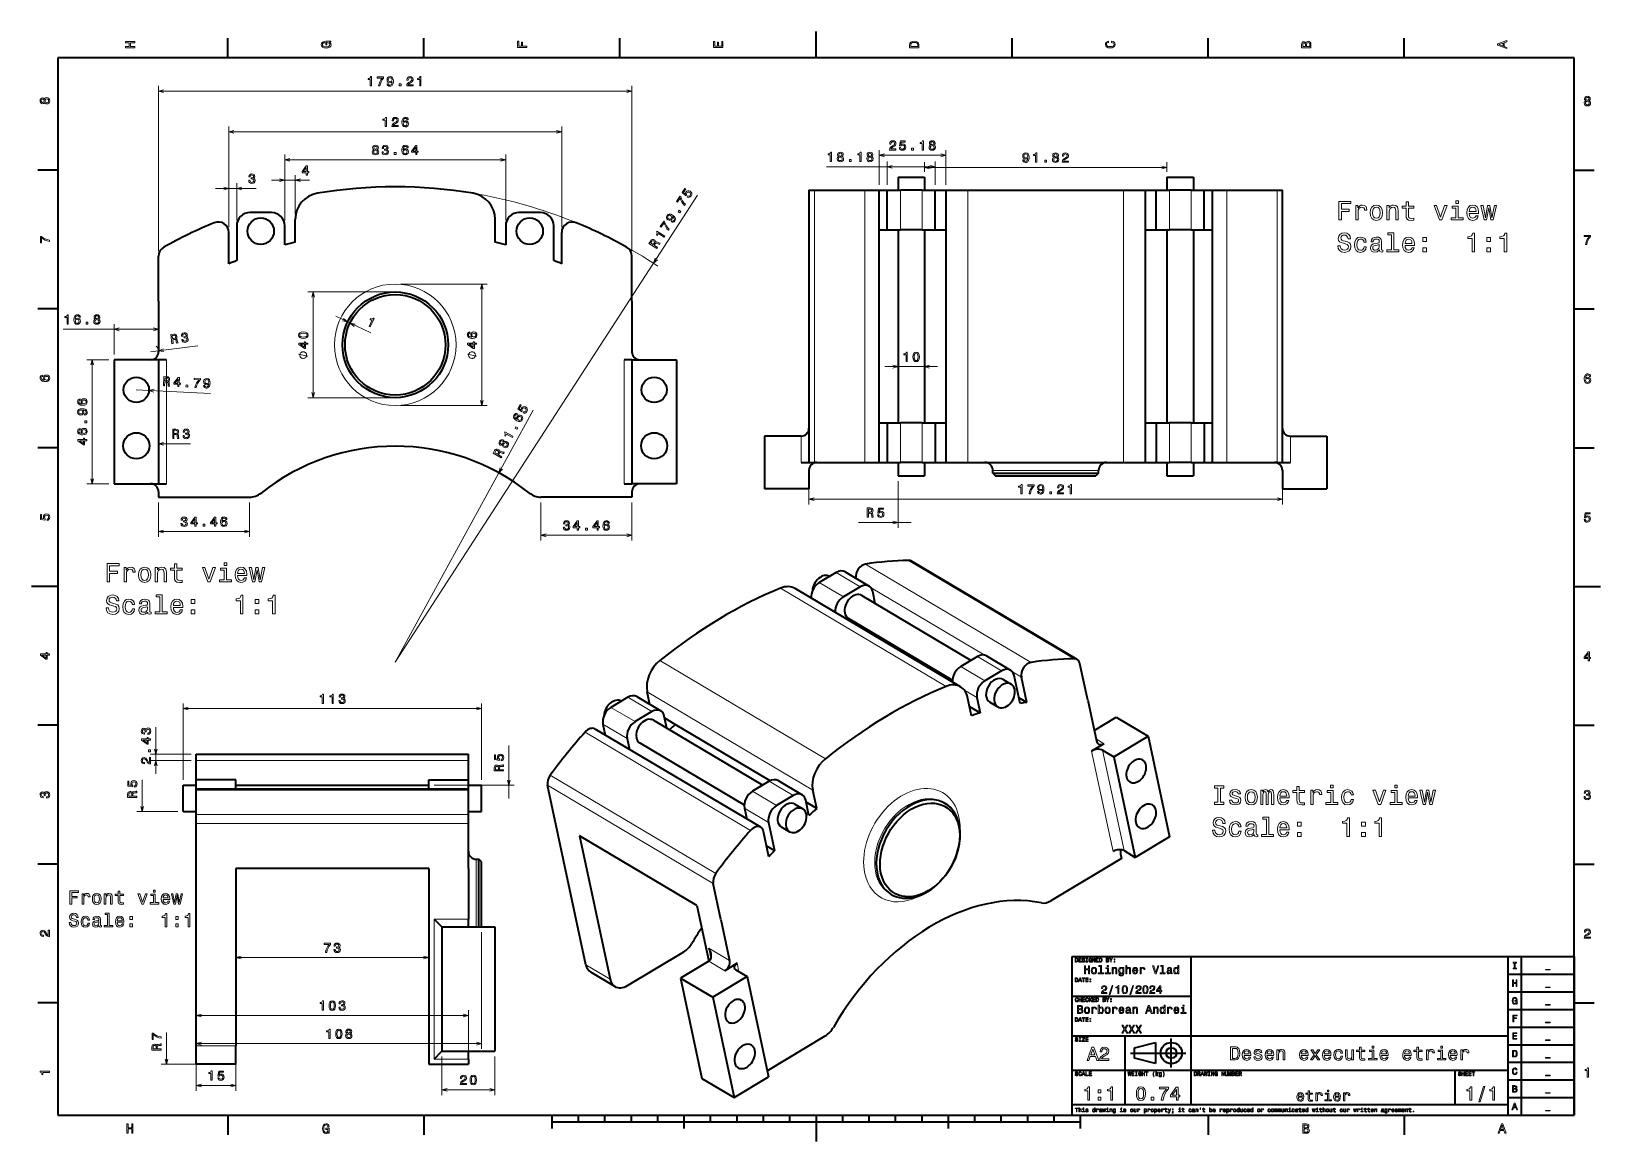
# Model space of a CAD drawing. Extents: x 0 to 594, y 0 to 420.
import ezdxf

# ---------------------------------------------------------------- set-up
doc = ezdxf.new("R2010")
doc.units = 0

msp = doc.modelspace()

# ---------------------------------------------------------------- linework, layer by layer
at = {"color": 7, "lineweight": 35, "ltscale": 0.1875}
for p, q in [((74.4, 410), (74.4, 417.5)), ((148.6, 410), (148.6, 417.5)), ((222.8, 410), (222.8, 417.5)), ((371.2, 410), (371.2, 417.5)), ((445.4, 410), (445.4, 417.5)), ((519.6, 410), (519.6, 417.5)), ((10, 367.5), (2.5, 367.5)), ((584, 367.5), (591.5, 367.5)), ((10, 315), (2.5, 315)), ((584, 315), (591.5, 315)), ((10, 262.5), (2.5, 262.5)), ((584, 262.5), (591.5, 262.5)), ((10, 157.5), (2.5, 157.5)), ((584, 157.5), (591.5, 157.5)), ((10, 105), (2.5, 105)), ((584, 105), (591.5, 105)), ((10, 52.5), (2.5, 52.5)), ((584, 52.5), (591.5, 52.5)), ((74.4, 10), (74.4, 2.5)), ((148.6, 10), (148.6, 2.5)), ((445.4, 10), (445.4, 2.5)), ((519.6, 10), (519.6, 2.5))]:
    msp.add_line(p, q, dxfattribs=at)
at = {"color": 7, "lineweight": 35, "ltscale": 0.25}
for p, q in [((297, 410), (297, 420)), ((328.04, 364.91), (338.04, 364.91)), ((429.86, 364.91), (439.86, 364.91)), ((328.04, 251.91), (338.04, 251.91)), ((429.86, 251.91), (439.86, 251.91)), ((10, 210), (0, 210)), ((584, 210), (594, 210)), ((297, 10), (297, 0))]:
    msp.add_line(p, q, dxfattribs=at)
at = {"color": 7, "lineweight": 35}
for p, q in [((584, 410), (10, 410)), ((10, 410), (10, 10)), ((584, 10), (584, 410)), ((294.35, 359.91), (294.35, 256.91)), ((320.95, 256.91), (320.95, 359.91)), ((346.13, 359.91), (346.13, 256.91)), ((354.49, 359.91), (413.41, 359.91)), ((421.77, 256.91), (421.77, 359.91)), ((446.95, 359.91), (446.95, 256.91)), ((473.56, 256.91), (473.56, 359.91)), ((328.04, 344.91), (328.04, 271.91)), ((338.04, 344.91), (338.04, 271.91)), ((429.86, 344.91), (429.86, 271.91)), ((439.86, 344.91), (439.86, 271.91)), ((31.32, 295.8), (31.32, 248.84)), ((48.12, 295.8), (48.12, 248.84)), ((227.34, 295.8), (227.34, 248.84)), ((244.14, 295.8), (244.14, 248.84)), ((277.54, 266.91), (277.54, 246.91)), ((490.36, 266.91), (490.36, 246.91)), ((354.49, 256.91), (413.41, 256.91)), ((363.95, 252.91), (403.95, 252.91)), ((364.95, 251.91), (402.95, 251.91)), ((48.12, 243.83), (82.58, 243.83)), ((227.34, 243.83), (192.88, 243.83)), ((395.86, 182.38), (333.19, 219.56)), ((351.75, 172.04), (289.08, 209.23)), ((314.31, 206.61), (355.69, 182.06)), ((309.21, 198.01), (348.7, 174.58)), ((276.09, 118.89), (213.42, 156.07)), ((235.43, 159.4), (276.82, 134.85)), ((279.64, 136.52), (243.74, 157.82)), ((230.33, 150.8), (269.82, 127.37)), ((422.76, 153.32), (430.86, 115.33)), ((62.42, 146.57), (165.42, 146.57)), ((409.75, 145.53), (417.85, 107.54)), ((165.42, 133.3), (62.42, 133.3)), ((77.42, 134.82), (150.42, 134.82)), ((209.92, 66.85), (195.42, 134.88)), ((62.42, 36.23), (62.42, 120.31)), ((207.47, 115.73), (219.05, 61.43)), ((251.89, 89.38), (207.47, 115.73)), ((412.63, 107.1), (385.93, 91.12)), ((77.42, 103.34), (77.42, 36.23)), ((150.42, 103.34), (77.42, 103.34)), ((150.42, 103.34), (77.42, 103.34)), ((150.42, 103.34), (150.42, 29.23)), ((169.42, 86.82), (169.42, 106.82)), ((251.89, 89.38), (256.39, 68.24)), ((155.42, 81.19), (175.42, 81.19)), ((155.42, 81.19), (155.42, 34.24)), ((175.42, 81.19), (175.42, 34.24)), ((225.68, 59.01), (246.95, 71.74)), ((394, 10), (394, 70)), ((394, 70), (584, 70)), ((439, 14), (439, 70)), ((559, 10), (559, 70)), ((564, 10), (564, 70)), ((584, 70), (584, 10)), ((245.73, 61.86), (253.83, 23.87)), ((270.92, 62.43), (279.02, 24.44)), ((559, 63.33), (584, 63.33)), ((257.9, 54.64), (266, 16.65)), ((394, 55), (439, 55)), ((559, 56.67), (584, 56.67)), ((559, 50), (584, 50)), ((559, 43.33), (584, 43.33)), ((278.51, 26.82), (300.49, 39.97)), ((394, 40), (559, 40)), ((414, 14), (414, 40)), ((559, 36.67), (584, 36.67)), ((155.42, 34.24), (175.42, 34.24)), ((416, 33.5), (437, 33.5)), ((559, 30), (584, 30)), ((394, 27), (559, 27)), ((559, 23.33), (584, 23.33)), ((394, 14), (559, 14)), ((559, 16.67), (584, 16.67)), ((10, 10), (584, 10)), ((197, 7.5), (397, 7.5)), ((394, 10), (584, 10))]:
    msp.add_line(p, q, dxfattribs=at)
at = {"color": 7, "lineweight": 13}
for p, q in [((48.12, 336.92), (48.12, 399.35)), ((227.34, 336.92), (227.34, 399.35)), ((48.12, 397.35), (227.34, 397.35)), ((74.73, 345.9), (74.73, 383.97)), ((74.73, 381.97), (200.73, 381.97)), ((200.73, 345.9), (200.73, 383.97)), ((95.91, 348.43), (95.91, 373.39)), ((95.91, 371.39), (179.55, 371.39)), ((179.55, 348.43), (179.55, 373.39)), ((300.97, 368.78), (342.13, 368.78)), ((320.95, 373.12), (346.13, 373.12)), ((338.04, 368.52), (429.86, 368.52)), ((137.73, 181.43), (252.19, 358.09)), ((296.4, 359.91), (296.4, 256.91)), ((315.43, 256.91), (315.43, 359.91)), ((354.49, 359.91), (354.49, 256.91)), ((413.41, 256.91), (413.41, 359.91)), ((452.48, 359.91), (452.48, 256.91)), ((471.51, 256.91), (471.51, 359.91)), ((135.73, 321.43), (104.66, 321.43)), ((106.66, 281.43), (106.66, 321.43)), ((139.73, 324.43), (172.55, 324.43)), ((170.55, 278.43), (170.55, 324.43)), ((12.07, 307.3), (48.12, 307.3)), ((23.03, 248.84), (23.03, 295.8)), ((51.12, 295.8), (51.12, 248.84)), ((224.34, 295.8), (224.34, 248.84)), ((323.04, 293.17), (343.04, 293.17)), ((39.72, 284.4), (67.75, 283.06)), ((135.73, 281.43), (104.66, 281.43)), ((137.73, 181.43), (190, 276.7)), ((139.73, 278.43), (172.55, 278.43)), ((363.95, 253.91), (403.95, 253.91)), ((294.35, 243.06), (473.56, 243.06)), ((333.04, 234.21), (313.04, 234.21)), ((48.12, 230.79), (82.58, 230.79)), ((192.88, 229.37), (227.34, 229.37)), ((394.72, 182.67), (332.06, 219.85)), ((315.73, 218.47), (378.4, 181.28)), ((346.21, 172.18), (283.55, 209.37)), ((317.85, 209.49), (360.65, 184.1)), ((237.9, 182.05), (300.57, 144.86)), ((233.13, 170.19), (295.8, 133.01)), ((57.42, 136.82), (57.42, 165.8)), ((57.42, 163.8), (170.42, 163.8)), ((170.42, 136.82), (170.42, 165.8)), ((272.23, 117.73), (209.56, 154.92)), ((180.71, 129.82), (180.71, 149.82)), ((62.42, 144.14), (165.42, 144.14)), ((401.34, 147.75), (409.44, 109.76)), ((405.49, 148.06), (413.59, 110.07)), ((196.41, 138.66), (259.07, 101.47)), ((165.42, 133), (62.42, 133)), ((152.42, 134.82), (182.71, 134.82)), ((195.42, 134.88), (258.09, 97.69)), ((62.42, 123.8), (165.42, 123.8)), ((62.42, 120.31), (165.42, 120.31)), ((168.42, 86.82), (168.42, 106.82)), ((152.42, 84.19), (152.42, 31.24)), ((170.42, 79.19), (170.42, 35.05)), ((77.42, 69.59), (150.42, 69.59)), ((62.42, 47.74), (165.42, 47.74)), ((62.42, 37.05), (170.42, 37.05)), ((75.42, 29.23), (49.12, 29.23)), ((155.42, 19.6), (175.42, 19.6))]:
    msp.add_line(p, q, dxfattribs=at)
at = {"color": 7, "lineweight": 13, "ltscale": 0.330203}
for p, q in [((320.95, 361.91), (320.95, 375.12)), ((346.13, 361.91), (346.13, 375.12))]:
    msp.add_line(p, q, dxfattribs=at)
at = {"color": 7, "lineweight": 13, "ltscale": 0.221797}
for p, q in [((323.95, 361.91), (323.95, 370.78)), ((342.13, 361.91), (342.13, 370.78))]:
    msp.add_line(p, q, dxfattribs=at)
at = {"color": 7, "lineweight": 13, "ltscale": 0.090292}
for p, q in [((338.04, 366.91), (338.04, 370.52)), ((429.86, 366.91), (429.86, 370.52))]:
    msp.add_line(p, q, dxfattribs=at)
at = {"color": 7, "lineweight": 13, "ltscale": 0.416537}
msp.add_line((74.73, 345.9), (74.73, 362.57), dxfattribs=at)
at = {"color": 7, "lineweight": 13, "ltscale": 0.353486}
msp.add_line((77.73, 348.43), (77.73, 362.57), dxfattribs=at)
at = {"color": 7, "lineweight": 13, "ltscale": 0.359467}
msp.add_line((90.91, 363.67), (105.29, 363.67), dxfattribs=at)
at = {"color": 7, "lineweight": 13, "ltscale": 0.431161}
msp.add_line((95.91, 348.43), (95.91, 365.67), dxfattribs=at)
at = {"color": 7, "lineweight": 13, "ltscale": 0.369792}
msp.add_line((99.91, 350.88), (99.91, 365.67), dxfattribs=at)
at = {"color": 7, "lineweight": 35, "ltscale": 0.125}
for p, q in [((328.04, 364.91), (328.04, 359.91)), ((338.04, 364.91), (338.04, 359.91)), ((429.86, 364.91), (429.86, 359.91)), ((439.86, 364.91), (439.86, 359.91)), ((323.95, 359.91), (328.95, 359.91)), ((337.13, 359.91), (342.13, 359.91)), ((425.77, 359.91), (430.77, 359.91)), ((438.95, 359.91), (443.95, 359.91)), ((323.95, 344.91), (328.95, 344.91)), ((337.13, 344.91), (342.13, 344.91)), ((425.77, 344.91), (430.77, 344.91)), ((438.95, 344.91), (443.95, 344.91)), ((323.95, 271.91), (328.95, 271.91)), ((337.13, 271.91), (342.13, 271.91)), ((425.77, 271.91), (430.77, 271.91)), ((438.95, 271.91), (443.95, 271.91)), ((323.95, 256.91), (328.95, 256.91)), ((328.04, 256.91), (328.04, 251.91)), ((337.13, 256.91), (342.13, 256.91)), ((338.04, 256.91), (338.04, 251.91)), ((425.77, 256.91), (430.77, 256.91)), ((429.86, 256.91), (429.86, 251.91)), ((438.95, 256.91), (443.95, 256.91)), ((439.86, 256.91), (439.86, 251.91)), ((57.42, 129.82), (57.42, 134.82)), ((57.42, 134.82), (62.42, 134.82)), ((165.42, 134.82), (170.42, 134.82)), ((170.42, 129.82), (170.42, 134.82)), ((57.42, 124.82), (57.42, 129.82)), ((57.42, 124.82), (62.42, 124.82)), ((57.42, 124.82), (62.42, 124.82)), ((165.42, 124.82), (170.42, 124.82)), ((165.42, 124.82), (170.42, 124.82)), ((170.42, 124.82), (170.42, 129.82)), ((197, 10), (197, 5)), ((247, 10), (247, 5)), ((347, 10), (347, 5)), ((397, 10), (397, 5))]:
    msp.add_line(p, q, dxfattribs=at)
at = {"color": 7, "lineweight": 13, "ltscale": 0.382755}
msp.add_line((69.73, 360.57), (85.04, 360.57), dxfattribs=at)
at = {"color": 7, "lineweight": 35, "ltscale": 0.05129}
for p, q in [((294.35, 359.91), (296.4, 359.91)), ((471.51, 359.91), (473.56, 359.91)), ((294.35, 256.91), (296.4, 256.91)), ((471.51, 256.91), (473.56, 256.91))]:
    msp.add_line(p, q, dxfattribs=at)
at = {"color": 7, "lineweight": 35, "ltscale": 0.475767}
for p, q in [((296.4, 359.91), (315.43, 359.91)), ((452.48, 359.91), (471.51, 359.91)), ((296.4, 256.91), (315.43, 256.91)), ((452.48, 256.91), (471.51, 256.91))]:
    msp.add_line(p, q, dxfattribs=at)
at = {"color": 7, "lineweight": 35, "ltscale": 0.138123}
for p, q in [((315.43, 359.91), (320.95, 359.91)), ((446.95, 359.91), (452.48, 359.91)), ((315.43, 256.91), (320.95, 256.91)), ((446.95, 256.91), (452.48, 256.91))]:
    msp.add_line(p, q, dxfattribs=at)
at = {"color": 7, "lineweight": 35, "ltscale": 0.075}
for p, q in [((320.95, 359.91), (323.95, 359.91)), ((443.95, 359.91), (446.95, 359.91)), ((320.95, 344.91), (323.95, 344.91)), ((443.95, 344.91), (446.95, 344.91)), ((51.12, 295.8), (48.12, 295.8)), ((227.34, 295.8), (224.34, 295.8)), ((320.95, 271.91), (323.95, 271.91)), ((443.95, 271.91), (446.95, 271.91)), ((291.35, 256.91), (294.35, 256.91)), ((320.95, 256.91), (323.95, 256.91)), ((443.95, 256.91), (446.95, 256.91)), ((473.56, 256.91), (476.56, 256.91)), ((48.12, 248.84), (51.12, 248.84)), ((224.34, 248.84), (227.34, 248.84)), ((165.42, 81.19), (165.42, 84.19)), ((165.42, 31.24), (165.42, 34.24))]:
    msp.add_line(p, q, dxfattribs=at)
at = {"color": 7, "lineweight": 35, "ltscale": 0.375}
for p, q in [((323.95, 344.91), (323.95, 359.91)), ((342.13, 344.91), (342.13, 359.91)), ((425.77, 344.91), (425.77, 359.91)), ((443.95, 344.91), (443.95, 359.91)), ((323.95, 271.91), (323.95, 256.91)), ((342.13, 271.91), (342.13, 256.91)), ((425.77, 271.91), (425.77, 256.91)), ((443.95, 271.91), (443.95, 256.91)), ((77.42, 136.82), (62.42, 136.82)), ((150.42, 136.82), (165.42, 136.82)), ((77.42, 29.23), (62.42, 29.23)), ((150.42, 29.23), (165.42, 29.23))]:
    msp.add_line(p, q, dxfattribs=at)
at = {"color": 7, "lineweight": 35, "ltscale": 0.204488}
for p, q in [((337.13, 359.91), (328.95, 359.91)), ((438.95, 359.91), (430.77, 359.91)), ((192.73, 351.43), (184.55, 351.43)), ((337.13, 344.91), (328.95, 344.91)), ((438.95, 344.91), (430.77, 344.91)), ((337.13, 271.91), (328.95, 271.91)), ((438.95, 271.91), (430.77, 271.91)), ((337.13, 256.91), (328.95, 256.91)), ((438.95, 256.91), (430.77, 256.91))]:
    msp.add_line(p, q, dxfattribs=at)
at = {"color": 7, "lineweight": 13, "ltscale": 0.375}
for p, q in [((328.95, 344.91), (328.95, 359.91)), ((337.13, 344.91), (337.13, 359.91)), ((430.77, 344.91), (430.77, 359.91)), ((438.95, 344.91), (438.95, 359.91)), ((328.95, 271.91), (328.95, 256.91)), ((337.13, 271.91), (337.13, 256.91)), ((430.77, 271.91), (430.77, 256.91)), ((438.95, 271.91), (438.95, 256.91)), ((77.42, 36.23), (62.42, 36.23)), ((62.42, 21.24), (77.42, 21.24))]:
    msp.add_line(p, q, dxfattribs=at)
at = {"color": 7, "lineweight": 35, "ltscale": 0.1}
for p, q in [((342.13, 359.91), (346.13, 359.91)), ((421.77, 359.91), (425.77, 359.91)), ((342.13, 344.91), (346.13, 344.91)), ((421.77, 344.91), (425.77, 344.91)), ((342.13, 271.91), (346.13, 271.91)), ((421.77, 271.91), (425.77, 271.91)), ((342.13, 256.91), (346.13, 256.91)), ((421.77, 256.91), (425.77, 256.91)), ((417.5, 31.5), (417.5, 35.5))]:
    msp.add_line(p, q, dxfattribs=at)
at = {"color": 7, "lineweight": 35, "ltscale": 0.209027}
for p, q in [((346.13, 359.91), (354.49, 359.91)), ((413.41, 359.91), (421.77, 359.91)), ((346.13, 256.91), (354.49, 256.91)), ((413.41, 256.91), (421.77, 256.91))]:
    msp.add_line(p, q, dxfattribs=at)
at = {"color": 7, "lineweight": 35, "ltscale": 0.204487}
msp.add_line((90.91, 351.43), (82.73, 351.43), dxfattribs=at)
at = {"color": 7, "lineweight": 35, "ltscale": 0.328053}
for p, q in [((77.73, 346.43), (77.73, 333.3)), ((197.73, 333.3), (197.73, 346.43))]:
    msp.add_line(p, q, dxfattribs=at)
at = {"color": 7, "lineweight": 35, "ltscale": 0.178645}
for p, q in [((95.91, 339.28), (95.91, 346.43)), ((179.55, 346.43), (179.55, 339.28))]:
    msp.add_line(p, q, dxfattribs=at)
at = {"color": 7, "lineweight": 35, "ltscale": 0.214869}
for p, q in [((99.91, 340.29), (99.91, 348.88)), ((175.55, 340.29), (175.55, 348.88))]:
    msp.add_line(p, q, dxfattribs=at)
at = {"color": 7, "lineweight": 35, "ltscale": 0.295494}
for p, q in [((74.73, 332.08), (74.73, 343.9)), ((200.73, 332.08), (200.73, 343.9))]:
    msp.add_line(p, q, dxfattribs=at)
at = {"color": 7, "lineweight": 35, "ltscale": 0.4243}
for p, q in [((48.12, 317.95), (48.12, 334.92)), ((227.34, 317.95), (227.34, 334.92)), ((165.42, 103.34), (165.42, 120.31))]:
    msp.add_line(p, q, dxfattribs=at)
at = {"color": 7, "lineweight": 35, "ltscale": 0.478616}
for p, q in [((48.12, 317.95), (48.12, 298.8)), ((227.34, 317.95), (227.34, 298.8)), ((165.42, 103.34), (165.42, 84.19))]:
    msp.add_line(p, q, dxfattribs=at)
at = {"color": 7, "lineweight": 13, "ltscale": 0.287369}
for p, q in [((31.32, 297.8), (31.32, 309.3)), ((48.12, 297.8), (48.12, 309.3))]:
    msp.add_line(p, q, dxfattribs=at)
at = {"color": 7, "lineweight": 13, "ltscale": 0.366852}
msp.add_line((115.21, 312.28), (128.43, 305.91), dxfattribs=at)
at = {"color": 7, "lineweight": 13, "ltscale": 0.45}
msp.add_line((45.12, 298.8), (62.98, 301.05), dxfattribs=at)
at = {"color": 7, "lineweight": 13, "ltscale": 0.207321}
for p, q in [((29.32, 295.8), (21.03, 295.8)), ((29.32, 248.84), (21.03, 248.84))]:
    msp.add_line(p, q, dxfattribs=at)
at = {"color": 7, "lineweight": 35, "ltscale": 0.420053}
for p, q in [((48.12, 295.8), (31.32, 295.8)), ((227.34, 295.8), (244.14, 295.8)), ((31.32, 248.84), (48.12, 248.84)), ((244.14, 248.84), (227.34, 248.84)), ((294.35, 246.91), (277.54, 246.91)), ((473.56, 246.91), (490.36, 246.91))]:
    msp.add_line(p, q, dxfattribs=at)
at = {"color": 7, "lineweight": 13, "ltscale": 0.379197}
msp.add_line((48.12, 250.84), (48.12, 266.01), dxfattribs=at)
at = {"color": 7, "lineweight": 13, "ltscale": 0.301801}
for p, q in [((48.12, 264.01), (60.19, 264.01)), ((41.93, 124.82), (41.93, 136.89)), ((51.12, 29.23), (51.12, 41.3))]:
    msp.add_line(p, q, dxfattribs=at)
at = {"color": 7, "lineweight": 35, "ltscale": 0.345053}
for p, q in [((291.35, 266.91), (277.54, 266.91)), ((476.56, 266.91), (490.36, 266.91))]:
    msp.add_line(p, q, dxfattribs=at)
at = {"color": 7, "lineweight": 13, "ltscale": 0.25}
for p, q in [((291.35, 266.91), (291.35, 256.91)), ((476.56, 266.91), (476.56, 256.91))]:
    msp.add_line(p, q, dxfattribs=at)
at = {"color": 7, "lineweight": 13, "ltscale": 0.346288}
for p, q in [((294.35, 254.91), (294.35, 241.06)), ((473.56, 254.91), (473.56, 241.06))]:
    msp.add_line(p, q, dxfattribs=at)
at = {"color": 7, "lineweight": 35, "ltscale": 0.175}
for p, q in [((294.35, 253.91), (294.35, 246.91)), ((473.56, 253.91), (473.56, 246.91)), ((62.42, 29.23), (62.42, 36.23)), ((77.42, 29.23), (77.42, 36.23))]:
    msp.add_line(p, q, dxfattribs=at)
at = {"color": 7, "lineweight": 13, "ltscale": 0.442616}
msp.add_line((328.04, 249.91), (328.04, 232.21), dxfattribs=at)
at = {"color": 7, "lineweight": 35, "ltscale": 0.025}
for p, q in [((363.95, 252.91), (363.95, 253.91)), ((403.95, 252.91), (403.95, 253.91)), ((168.42, 106.82), (169.42, 106.82))]:
    msp.add_line(p, q, dxfattribs=at)
at = {"color": 7, "lineweight": 35, "ltscale": 0.035355}
for p, q in [((363.95, 252.91), (364.95, 251.91)), ((403.95, 252.91), (402.95, 251.91)), ((170.42, 105.82), (169.42, 106.82))]:
    msp.add_line(p, q, dxfattribs=at)
at = {"color": 7, "lineweight": 35, "ltscale": 0.05027}
for p, q in [((48.12, 245.84), (48.12, 243.83)), ((227.34, 245.84), (227.34, 243.83)), ((165.42, 31.24), (165.42, 29.23))]:
    msp.add_line(p, q, dxfattribs=at)
at = {"color": 7, "lineweight": 13, "ltscale": 0.32614}
for p, q in [((48.12, 241.83), (48.12, 228.79)), ((82.58, 241.83), (82.58, 228.79))]:
    msp.add_line(p, q, dxfattribs=at)
at = {"color": 7, "lineweight": 13, "ltscale": 0.361584}
for p, q in [((192.88, 241.83), (192.88, 227.37)), ((227.34, 241.83), (227.34, 227.37))]:
    msp.add_line(p, q, dxfattribs=at)
at = {"color": 7, "lineweight": 35, "ltscale": 0.184617}
for p, q in [((304.59, 215.29), (298.26, 211.5)), ((225.72, 168.08), (219.38, 164.28)), ((279.26, 136.31), (272.92, 132.51))]:
    msp.add_line(p, q, dxfattribs=at)
at = {"color": 7, "lineweight": 13, "ltscale": 0.265298}
for p, q in [((313.72, 209.87), (304.59, 215.29)), ((234.84, 162.66), (225.72, 168.08)), ((272.92, 132.51), (282.05, 127.1)), ((279.26, 136.31), (288.38, 130.89)), ((269.91, 126.15), (279.04, 120.73)), ((219.05, 61.43), (209.92, 66.85))]:
    msp.add_line(p, q, dxfattribs=at)
at = {"color": 7, "lineweight": 35, "ltscale": 0.265298}
for p, q in [((308.01, 215.54), (317.13, 210.13)), ((229.13, 168.33), (238.26, 162.92)), ((282.67, 136.56), (291.8, 131.15)), ((220.9, 58.66), (211.77, 64.07))]:
    msp.add_line(p, q, dxfattribs=at)
at = {"color": 7, "lineweight": 13, "ltscale": 0.265299}
for p, q in [((307.38, 206.08), (298.26, 211.5)), ((351.8, 179.73), (360.92, 174.31)), ((358.13, 183.52), (367.26, 178.1)), ((228.51, 158.87), (219.38, 164.28)), ((225.5, 152.5), (216.37, 157.92))]:
    msp.add_line(p, q, dxfattribs=at)
at = {"color": 7, "lineweight": 35, "ltscale": 0.000307877}
msp.add_line((302.14, 213.83), (302.15, 213.83), dxfattribs=at)
at = {"color": 7, "lineweight": 35, "ltscale": 0.184616}
for p, q in [((313.72, 209.87), (307.38, 206.08)), ((358.13, 183.52), (351.8, 179.73)), ((367.26, 178.1), (360.92, 174.31)), ((234.84, 162.66), (228.51, 158.87)), ((288.38, 130.89), (282.05, 127.1))]:
    msp.add_line(p, q, dxfattribs=at)
at = {"color": 7, "lineweight": 35, "ltscale": 0.116828}
msp.add_line((319.43, 203.58), (318.46, 208.15), dxfattribs=at)
at = {"color": 7, "lineweight": 35, "ltscale": 0.265299}
msp.add_line((361.55, 183.77), (370.67, 178.36), dxfattribs=at)
at = {"color": 7, "lineweight": 35, "ltscale": 0.351018}
for p, q in [((399.84, 167.06), (396.92, 180.79)), ((261.01, 83.96), (258.09, 97.69))]:
    msp.add_line(p, q, dxfattribs=at)
at = {"color": 7, "lineweight": 35, "ltscale": 0.088433}
for p, q in [((367.85, 174.84), (370.89, 173.04)), ((362.75, 166.24), (365.79, 164.44)), ((288.97, 127.63), (292.02, 125.83)), ((283.87, 119.03), (286.91, 117.23))]:
    msp.add_line(p, q, dxfattribs=at)
at = {"color": 7, "lineweight": 13, "ltscale": 0.097795}
msp.add_line((371.39, 177.72), (374.75, 175.73), dxfattribs=at)
at = {"color": 7, "lineweight": 35, "ltscale": 0.271394}
for p, q in [((374.26, 165.76), (372, 176.38)), ((279.04, 120.73), (281.3, 110.12))]:
    msp.add_line(p, q, dxfattribs=at)
at = {"color": 7, "lineweight": 35, "ltscale": 0.244458}
for p, q in [((376.79, 166.16), (374.75, 175.73)), ((279.19, 107.74), (277.15, 117.3))]:
    msp.add_line(p, q, dxfattribs=at)
at = {"color": 7, "lineweight": 35, "ltscale": 0.000308533}
msp.add_line((223.27, 166.62), (223.28, 166.62), dxfattribs=at)
at = {"color": 7, "lineweight": 35, "ltscale": 0.123816}
msp.add_line((234.16, 165.35), (233.13, 170.19), dxfattribs=at)
at = {"color": 7, "lineweight": 13, "ltscale": 0.136861}
msp.add_line((353.21, 170.74), (357.91, 167.95), dxfattribs=at)
at = {"color": 7, "lineweight": 35, "ltscale": 0.177759}
for p, q in [((355.87, 161.12), (354.39, 168.08)), ((297.28, 126.05), (295.8, 133.01))]:
    msp.add_line(p, q, dxfattribs=at)
at = {"color": 7, "lineweight": 35, "ltscale": 0.147791}
for p, q in [((357.91, 167.95), (359.15, 162.17)), ((294.35, 123.38), (293.12, 129.16))]:
    msp.add_line(p, q, dxfattribs=at)
at = {"color": 7, "lineweight": 35, "ltscale": 0.087207}
for p, q in [((376.79, 166.16), (373.79, 167.94)), ((278.3, 111.9), (281.3, 110.12))]:
    msp.add_line(p, q, dxfattribs=at)
at = {"color": 7, "lineweight": 35, "ltscale": 0.395953}
for p, q in [((399.84, 167.06), (403.15, 151.57)), ((261.01, 83.96), (264.32, 68.47))]:
    msp.add_line(p, q, dxfattribs=at)
at = {"color": 7, "lineweight": 35, "ltscale": 0.116842}
msp.add_line((240.55, 156.36), (239.58, 160.93), dxfattribs=at)
at = {"color": 7, "lineweight": 35, "ltscale": 0.116277}
for p, q in [((355.15, 164.54), (359.15, 162.17)), ((243.74, 157.82), (239.74, 160.19)), ((297.28, 126.05), (293.28, 128.42))]:
    msp.add_line(p, q, dxfattribs=at)
at = {"color": 7, "lineweight": 35, "ltscale": 0.241909}
msp.add_line((402.29, 155.57), (410.59, 160.54), dxfattribs=at)
at = {"color": 7, "lineweight": 35, "ltscale": 0.353731}
for p, q in [((410.59, 160.54), (422.76, 153.32)), ((245.73, 61.86), (257.9, 54.64)), ((253.83, 23.87), (266, 16.65))]:
    msp.add_line(p, q, dxfattribs=at)
at = {"color": 7, "lineweight": 13, "ltscale": 0.442472}
msp.add_line((47.12, 139.14), (47.12, 156.84), dxfattribs=at)
at = {"color": 7, "lineweight": 35, "ltscale": 0.105194}
for p, q in [((216.37, 157.92), (217.25, 153.8)), ((225.5, 152.5), (226.37, 148.39)), ((269.91, 126.15), (270.79, 122.03))]:
    msp.add_line(p, q, dxfattribs=at)
at = {"color": 7, "lineweight": 35, "ltscale": 0.135424}
for p, q in [((405.99, 150.53), (401.34, 147.75)), ((267.16, 67.44), (262.51, 64.65))]:
    msp.add_line(p, q, dxfattribs=at)
at = {"color": 7, "lineweight": 13, "ltscale": 0.087207}
msp.add_line((402.99, 152.31), (405.99, 150.53), dxfattribs=at)
at = {"color": 7, "lineweight": 35, "ltscale": 0.379234}
for p, q in [((409.75, 145.53), (422.76, 153.32)), ((430.86, 115.33), (417.85, 107.54)), ((270.92, 62.43), (257.9, 54.64)), ((266, 16.65), (279.02, 24.44))]:
    msp.add_line(p, q, dxfattribs=at)
at = {"color": 7, "lineweight": 13, "ltscale": 0.382282}
for p, q in [((60.42, 146.57), (45.12, 146.57)), ((60.42, 144.14), (45.12, 144.14))]:
    msp.add_line(p, q, dxfattribs=at)
at = {"color": 7, "lineweight": 35, "ltscale": 0.060762}
for p, q in [((62.42, 144.14), (62.42, 146.57)), ((165.42, 144.14), (165.42, 146.57))]:
    msp.add_line(p, q, dxfattribs=at)
at = {"color": 7, "lineweight": 35, "ltscale": 0.182974}
msp.add_line((62.42, 136.82), (62.42, 144.14), dxfattribs=at)
at = {"color": 7, "lineweight": 35, "ltscale": 0.182986}
msp.add_line((165.42, 136.82), (165.42, 144.14), dxfattribs=at)
at = {"color": 7, "lineweight": 35, "ltscale": 0.123806}
for p, q in [((405.49, 148.06), (409.75, 145.53)), ((413.59, 110.07), (417.85, 107.54)), ((266.66, 64.96), (270.92, 62.43))]:
    msp.add_line(p, q, dxfattribs=at)
at = {"color": 7, "lineweight": 35, "ltscale": 0.088051}
for p, q in [((62.42, 133.3), (62.42, 136.82)), ((77.42, 133.3), (77.42, 136.82)), ((150.42, 133.3), (150.42, 136.82))]:
    msp.add_line(p, q, dxfattribs=at)
at = {"color": 7, "lineweight": 35, "ltscale": 0.095602}
msp.add_line((165.42, 133), (165.42, 136.82), dxfattribs=at)
at = {"color": 7, "lineweight": 35, "ltscale": 0.007552}
for p, q in [((62.42, 133), (62.42, 133.3)), ((165.42, 133), (165.42, 133.3))]:
    msp.add_line(p, q, dxfattribs=at)
at = {"color": 7, "lineweight": 35, "ltscale": 0.229787}
for p, q in [((62.42, 123.8), (62.42, 133)), ((165.42, 123.8), (165.42, 133))]:
    msp.add_line(p, q, dxfattribs=at)
at = {"color": 7, "lineweight": 13, "ltscale": 0.387244}
msp.add_line((55.42, 124.82), (39.93, 124.82), dxfattribs=at)
at = {"color": 7, "lineweight": 35, "ltscale": 0.017686}
msp.add_line((345.31, 128.26), (345.92, 127.9), dxfattribs=at)
at = {"color": 7, "lineweight": 35, "ltscale": 0.087335}
for p, q in [((62.42, 120.31), (62.42, 123.8)), ((165.42, 120.31), (165.42, 123.8))]:
    msp.add_line(p, q, dxfattribs=at)
at = {"color": 7, "lineweight": 35, "ltscale": 0.041588}
msp.add_line((412.28, 108.72), (412.63, 107.1), dxfattribs=at)
at = {"color": 7, "lineweight": 35, "ltscale": 0.475}
msp.add_line((170.42, 86.82), (170.42, 105.82), dxfattribs=at)
at = {"color": 7, "lineweight": 35, "ltscale": 0.017687}
msp.add_line((324.9, 93.86), (325.5, 93.5), dxfattribs=at)
at = {"color": 7, "lineweight": 13, "ltscale": 0.325}
for p, q in [((152.42, 84.19), (165.42, 84.19)), ((152.42, 31.24), (165.42, 31.24))]:
    msp.add_line(p, q, dxfattribs=at)
at = {"color": 7, "lineweight": 35, "ltscale": 0.106066}
for p, q in [((152.42, 84.19), (155.42, 81.19)), ((152.42, 31.24), (155.42, 34.24))]:
    msp.add_line(p, q, dxfattribs=at)
at = {"color": 7, "lineweight": 13, "ltscale": 0.140641}
msp.add_line((168.42, 81.19), (168.42, 86.82), dxfattribs=at)
at = {"color": 7, "lineweight": 35, "ltscale": 0.140641}
for p, q in [((169.42, 81.19), (169.42, 86.82)), ((170.42, 81.19), (170.42, 86.82))]:
    msp.add_line(p, q, dxfattribs=at)
at = {"color": 7, "lineweight": 13, "ltscale": 0.229925}
msp.add_line((256.41, 73.17), (264.32, 68.47), dxfattribs=at)
at = {"color": 7, "lineweight": 13, "ltscale": 0.098893}
msp.add_line((256.41, 73.17), (257.23, 69.3), dxfattribs=at)
at = {"color": 7, "lineweight": 35, "ltscale": 0.311523}
msp.add_line((256.43, 68.26), (245.73, 61.86), dxfattribs=at)
at = {"color": 7, "lineweight": 13, "ltscale": 0.176865}
msp.add_line((256.43, 68.26), (262.51, 64.65), dxfattribs=at)
at = {"color": 7, "lineweight": 13, "ltscale": 0.08106}
msp.add_line((267.16, 67.44), (267.83, 64.26), dxfattribs=at)
at = {"color": 7, "lineweight": 13, "ltscale": 0.412557}
msp.add_line((165.42, 33.24), (165.42, 49.74), dxfattribs=at)
at = {"color": 7, "lineweight": 35, "ltscale": 0.206155}
for p, q in [((417.5, 35.5), (425.5, 37.5)), ((425.5, 29.5), (417.5, 31.5))]:
    msp.add_line(p, q, dxfattribs=at)
at = {"color": 7, "lineweight": 35, "ltscale": 0.2}
msp.add_line((425.5, 37.5), (425.5, 29.5), dxfattribs=at)
at = {"color": 7, "lineweight": 35, "ltscale": 0.275}
msp.add_line((431.5, 28), (431.5, 39), dxfattribs=at)
at = {"color": 7, "lineweight": 13, "ltscale": 0.374643}
for p, q in [((62.42, 34.23), (62.42, 19.24)), ((77.42, 34.23), (77.42, 19.24))]:
    msp.add_line(p, q, dxfattribs=at)
at = {"color": 7, "lineweight": 13, "ltscale": 0.365882}
for p, q in [((155.42, 32.24), (155.42, 17.6)), ((175.42, 32.24), (175.42, 17.6))]:
    msp.add_line(p, q, dxfattribs=at)
at = {"color": 7, "lineweight": 35, "ltscale": 0.325}
msp.add_line((539, 14), (539, 27), dxfattribs=at)
at = {"color": 7, "lineweight": 35, "ltscale": 0.0625}
for p, q in [((207, 10), (207, 7.5)), ((217, 10), (217, 7.5)), ((227, 10), (227, 7.5)), ((237, 10), (237, 7.5)), ((257, 10), (257, 7.5)), ((267, 10), (267, 7.5)), ((277, 10), (277, 7.5)), ((287, 10), (287, 7.5)), ((307, 10), (307, 7.5)), ((317, 10), (317, 7.5)), ((327, 10), (327, 7.5)), ((337, 10), (337, 7.5)), ((357, 10), (357, 7.5)), ((367, 10), (367, 7.5)), ((377, 10), (377, 7.5)), ((387, 10), (387, 7.5))]:
    msp.add_line(p, q, dxfattribs=at)
at = {"color": 7, "lineweight": 13}
for points in [[(39.13, 413.83), (39.13, 414.3), (37.49, 414.3), (37.49, 415.7), (39.13, 415.7), (39.13, 416.16), (35.63, 416.16), (35.63, 415.7), (37.06, 415.7), (37.06, 414.3), (35.63, 414.3), (35.63, 413.83)], [(112.86, 415.92), (113.33, 416.01), (113.33, 416.26), (111.44, 416.26), (111.44, 414.98), (111.87, 414.98), (111.87, 415.77), (111.9, 415.77), (112.36, 415.71), (112.71, 415.55), (112.92, 415.3), (113, 414.99), (112.9, 414.65), (112.63, 414.38), (112.18, 414.21), (111.57, 414.15), (110.96, 414.21), (110.51, 414.38), (110.24, 414.65), (110.14, 415.02), (110.19, 415.27), (110.33, 415.48), (110.57, 415.63), (110.89, 415.72), (110.89, 416.22), (110.4, 416.08), (110.04, 415.84), (109.82, 415.49), (109.74, 415.05), (109.86, 414.48), (110.23, 414.04), (110.81, 413.76), (111.58, 413.67), (112.36, 413.76), (112.94, 414.04), (113.31, 414.45), (113.43, 414.96), (113.39, 415.25), (113.29, 415.51), (113.11, 415.73)], [(187.53, 413.97), (187.53, 414.44), (185.92, 414.44), (185.92, 415.91), (185.51, 415.91), (185.51, 414.44), (184.46, 414.44), (184.46, 416.25), (184.03, 416.25), (184.03, 413.97)], [(261.73, 413.94), (261.73, 416.16), (261.31, 416.16), (261.31, 414.4), (260.12, 414.4), (260.12, 415.97), (259.71, 415.97), (259.71, 414.4), (258.66, 414.4), (258.66, 416.12), (258.23, 416.12), (258.23, 413.94)], [(332.43, 414.99), (332.43, 413.83), (335.93, 413.83), (335.93, 414.99), (335.82, 415.54), (335.48, 415.95), (334.93, 416.21), (334.18, 416.3), (333.42, 416.22), (333.11, 416.11), (332.87, 415.97), (332.54, 415.56), (332.46, 415.3)], [(332.85, 414.96), (332.93, 415.34), (333.16, 415.61), (333.57, 415.76), (334.18, 415.81), (334.77, 415.76), (335.19, 415.6), (335.43, 415.33), (335.51, 414.96), (335.51, 414.3), (332.85, 414.3)], [(408.83, 415.82), (409.26, 415.72), (409.56, 415.55), (409.74, 415.32), (409.81, 415.05), (409.71, 414.72), (409.44, 414.46), (409, 414.29), (408.38, 414.23), (407.77, 414.29), (407.32, 414.46), (407.05, 414.71), (406.96, 415.05), (407.01, 415.29), (407.15, 415.49), (407.37, 415.66), (407.69, 415.77), (407.69, 416.25), (407.21, 416.09), (406.85, 415.83), (406.62, 415.47), (406.54, 415.05), (406.66, 414.51), (407.02, 414.1), (407.6, 413.84), (408.38, 413.75), (409.17, 413.84), (409.75, 414.1), (410.11, 414.51), (410.23, 415.05), (410.13, 415.51), (409.87, 415.89), (409.43, 416.16), (408.83, 416.3)], [(482.44, 415.63), (482.15, 415.98), (481.95, 416.07), (481.71, 416.1), (481.33, 416.04), (481.06, 415.84), (480.89, 415.52), (480.83, 415.08), (480.83, 413.84), (484.33, 413.84), (484.33, 415.15), (484.26, 415.62), (484.06, 415.97), (483.73, 416.19), (483.28, 416.26), (482.99, 416.22), (482.74, 416.09), (482.56, 415.9)], [(558.53, 413.47), (558.53, 413.93), (557.5, 414.3), (557.5, 415.7), (558.53, 416.06), (558.53, 416.54), (555.03, 415.26), (555.03, 414.74)], [(482.29, 414.98), (482.29, 414.3), (481.25, 414.3), (481.25, 415.03), (481.28, 415.3), (481.37, 415.49), (481.53, 415.61), (481.76, 415.65), (481.99, 415.6), (482.15, 415.48), (482.26, 415.27)], [(483.91, 415.1), (483.91, 414.3), (482.71, 414.3), (482.71, 415.05), (482.74, 415.37), (482.85, 415.6), (483.03, 415.73), (483.29, 415.78), (483.57, 415.73), (483.76, 415.61), (483.88, 415.39)], [(557.08, 414.46), (555.53, 415), (557.08, 415.54)], [(128.3, 399.35), (128.76, 399.35), (128.76, 402.88), (128.41, 402.88), (128.32, 402.57), (128.14, 402.36), (127.86, 402.24), (127.48, 402.2), (127.48, 401.85), (128.3, 401.85)], [(131.42, 399.35), (131.93, 399.35), (132.1, 400.19), (132.39, 400.96), (132.81, 401.68), (133.34, 402.36), (133.34, 402.78), (130.94, 402.78), (130.94, 402.32), (132.86, 402.32), (132.31, 401.64), (131.89, 400.93), (131.59, 400.17)], [(134.65, 400.22), (134.73, 399.82), (134.94, 399.52), (135.29, 399.32), (135.74, 399.25), (136.04, 399.29), (136.3, 399.38), (136.53, 399.54), (136.72, 399.76), (136.87, 400.04), (136.98, 400.38), (137.05, 400.77), (137.08, 401.23), (136.99, 401.94), (136.74, 402.46), (136.35, 402.77), (135.81, 402.88), (135.32, 402.79), (134.94, 402.55), (134.7, 402.17), (134.62, 401.7), (134.7, 401.22), (134.94, 400.85), (135.29, 400.62), (135.74, 400.54), (136.21, 400.64), (136.57, 400.93), (136.49, 400.37), (136.33, 399.97), (136.08, 399.74), (135.74, 399.66), (135.48, 399.7), (135.29, 399.81), (135.16, 399.98), (135.11, 400.22)], [(135.11, 401.71), (135.16, 402.02), (135.3, 402.27), (135.52, 402.43), (135.81, 402.48), (136.11, 402.43), (136.33, 402.27), (136.48, 402.03), (136.53, 401.71), (136.48, 401.4), (136.33, 401.16), (136.1, 401.01), (135.79, 400.96), (135.52, 401.01), (135.3, 401.16), (135.16, 401.39)], [(139.25, 399.35), (139.94, 399.35), (139.94, 400.11), (139.25, 400.11)], [(142.1, 399.35), (144.51, 399.35), (144.51, 399.79), (142.61, 399.79), (142.71, 400.02), (142.89, 400.22), (143.45, 400.58), (143.75, 400.73), (144.08, 400.95), (144.32, 401.2), (144.46, 401.5), (144.51, 401.84), (144.42, 402.26), (144.18, 402.59), (143.82, 402.8), (143.35, 402.88), (142.87, 402.79), (142.5, 402.56), (142.26, 402.18), (142.18, 401.68), (142.18, 401.61), (142.64, 401.61), (142.64, 401.65), (142.69, 401.99), (142.82, 402.24), (143.04, 402.41), (143.33, 402.46), (143.62, 402.41), (143.84, 402.28), (143.98, 402.09), (144.03, 401.84), (143.99, 401.61), (143.9, 401.41), (143.74, 401.24), (143.51, 401.09), (143.22, 400.93), (142.72, 400.61), (142.37, 400.28), (142.17, 399.88), (142.1, 399.37)], [(146.98, 399.35), (147.44, 399.35), (147.44, 402.88), (147.09, 402.88), (147, 402.57), (146.82, 402.36), (146.54, 402.24), (146.16, 402.2), (146.16, 401.85), (146.98, 401.85)], [(4.95, 393.12), (5.09, 392.87), (5.28, 392.69), (5.53, 392.58), (5.83, 392.54), (6.28, 392.63), (6.63, 392.86), (6.85, 393.24), (6.93, 393.75), (6.85, 394.26), (6.63, 394.64), (6.28, 394.87), (5.83, 394.96), (5.53, 394.91), (5.28, 394.81), (5.09, 394.63), (4.95, 394.38), (4.83, 394.58), (4.66, 394.72), (4.46, 394.8), (4.21, 394.83), (3.85, 394.75), (3.57, 394.54), (3.38, 394.2), (3.31, 393.75), (3.38, 393.3), (3.57, 392.95), (3.85, 392.74), (4.21, 392.66), (4.46, 392.69), (4.66, 392.77)], [(4.25, 393.14), (4.03, 393.18), (3.86, 393.3), (3.75, 393.49), (3.71, 393.75), (3.75, 394), (3.86, 394.19), (4.03, 394.31), (4.25, 394.36), (4.48, 394.31), (4.65, 394.19), (4.77, 394), (4.81, 393.75), (4.77, 393.49), (4.65, 393.3), (4.48, 393.18)], [(5.82, 393.03), (5.55, 393.07), (5.35, 393.22), (5.22, 393.45), (5.17, 393.75), (5.22, 394.05), (5.35, 394.27), (5.55, 394.42), (5.82, 394.47), (6.11, 394.42), (6.32, 394.27), (6.47, 394.05), (6.51, 393.75), (6.47, 393.45), (6.32, 393.22), (6.11, 393.07)], [(588.37, 393.8), (588.12, 393.66), (587.94, 393.47), (587.83, 393.22), (587.79, 392.92), (587.88, 392.47), (588.11, 392.12), (588.49, 391.9), (589, 391.82), (589.51, 391.9), (589.89, 392.12), (590.12, 392.47), (590.21, 392.92), (590.16, 393.22), (590.06, 393.47), (589.88, 393.66), (589.63, 393.8), (589.83, 393.92), (589.97, 394.09), (590.05, 394.29), (590.08, 394.54), (590, 394.9), (589.79, 395.18), (589.45, 395.37), (589, 395.44), (588.55, 395.37), (588.2, 395.18), (587.99, 394.9), (587.91, 394.54), (587.94, 394.29), (588.02, 394.09)], [(588.28, 392.93), (588.32, 393.2), (588.47, 393.4), (588.7, 393.53), (589, 393.58), (589.3, 393.53), (589.52, 393.4), (589.67, 393.2), (589.72, 392.93), (589.67, 392.64), (589.52, 392.43), (589.3, 392.28), (589, 392.24), (588.7, 392.28), (588.47, 392.43), (588.32, 392.64)], [(588.39, 394.5), (588.43, 394.72), (588.55, 394.89), (588.74, 395), (589, 395.04), (589.25, 395), (589.44, 394.89), (589.56, 394.72), (589.61, 394.5), (589.56, 394.27), (589.44, 394.1), (589.25, 393.98), (589, 393.94), (588.74, 393.98), (588.55, 394.1), (588.43, 394.27)], [(133.9, 383.97), (134.36, 383.97), (134.36, 387.49), (134.02, 387.49), (133.93, 387.18), (133.75, 386.98), (133.47, 386.86), (133.08, 386.82), (133.08, 386.46), (133.9, 386.46)], [(136.5, 383.97), (138.9, 383.97), (138.9, 384.4), (137, 384.4), (137.11, 384.64), (137.29, 384.83), (137.85, 385.19), (138.15, 385.34), (138.48, 385.56), (138.72, 385.81), (138.85, 386.11), (138.9, 386.45), (138.82, 386.87), (138.58, 387.21), (138.22, 387.42), (137.75, 387.49), (137.26, 387.41), (136.9, 387.17), (136.66, 386.79), (136.58, 386.29), (136.58, 386.22), (137.04, 386.22), (137.04, 386.26), (137.08, 386.61), (137.22, 386.86), (137.44, 387.02), (137.72, 387.07), (138.02, 387.02), (138.23, 386.9), (138.37, 386.7), (138.42, 386.45), (138.39, 386.22), (138.29, 386.03), (138.13, 385.85), (137.91, 385.7), (137.61, 385.54), (137.12, 385.23), (136.77, 384.9), (136.56, 384.49), (136.5, 383.98)], [(142.67, 386.52), (142.58, 386.93), (142.36, 387.24), (142.01, 387.43), (141.57, 387.49), (141.27, 387.46), (141.02, 387.36), (140.79, 387.21), (140.6, 386.98), (140.45, 386.71), (140.33, 386.37), (140.26, 385.97), (140.24, 385.52), (140.32, 384.8), (140.57, 384.29), (140.97, 383.97), (141.51, 383.87), (142, 383.96), (142.38, 384.19), (142.62, 384.57), (142.7, 385.04), (142.62, 385.52), (142.39, 385.89), (142.03, 386.12), (141.59, 386.2), (141.11, 386.1), (140.75, 385.81), (140.82, 386.37), (140.99, 386.77), (141.23, 387), (141.58, 387.08), (141.83, 387.04), (142.02, 386.94), (142.15, 386.76), (142.21, 386.52)], [(142.22, 385.04), (142.16, 384.72), (142.02, 384.48), (141.79, 384.32), (141.51, 384.26), (141.21, 384.32), (140.99, 384.47), (140.84, 384.71), (140.79, 385.03), (140.84, 385.34), (140.99, 385.58), (141.22, 385.73), (141.53, 385.79), (141.8, 385.73), (142.02, 385.59), (142.16, 385.35)], [(129.63, 375.28), (129.37, 375.13), (129.2, 374.94), (129.09, 374.69), (129.05, 374.39), (129.13, 373.94), (129.36, 373.6), (129.74, 373.37), (130.26, 373.29), (130.77, 373.37), (131.14, 373.6), (131.38, 373.94), (131.46, 374.39), (131.42, 374.69), (131.32, 374.94), (131.13, 375.13), (130.88, 375.28), (131.08, 375.4), (131.22, 375.56), (131.31, 375.76), (131.34, 376.01), (131.26, 376.37), (131.05, 376.66), (130.71, 376.84), (130.26, 376.91), (129.8, 376.84), (129.46, 376.66), (129.24, 376.37), (129.17, 376.01), (129.19, 375.76), (129.28, 375.56)], [(129.54, 374.4), (129.58, 374.67), (129.73, 374.87), (129.95, 375), (130.26, 375.05), (130.55, 375), (130.78, 374.87), (130.93, 374.67), (130.98, 374.4), (130.93, 374.12), (130.78, 373.9), (130.55, 373.76), (130.26, 373.71), (129.95, 373.76), (129.73, 373.9), (129.58, 374.12)], [(129.65, 375.97), (129.69, 376.19), (129.81, 376.36), (130, 376.47), (130.26, 376.51), (130.51, 376.47), (130.7, 376.36), (130.82, 376.19), (130.87, 375.97), (130.82, 375.74), (130.7, 375.57), (130.51, 375.45), (130.26, 375.42), (130, 375.46), (129.81, 375.57), (129.69, 375.74)], [(132.72, 374.49), (132.72, 374.45), (132.8, 373.97), (133.04, 373.61), (133.41, 373.37), (133.91, 373.29), (134.43, 373.37), (134.82, 373.6), (135.08, 373.95), (135.17, 374.4), (135.13, 374.7), (135.02, 374.94), (134.83, 375.13), (134.59, 375.27), (134.92, 375.54), (135.04, 375.97), (134.96, 376.36), (134.74, 376.66), (134.39, 376.85), (133.91, 376.91), (133.45, 376.83), (133.1, 376.61), (132.88, 376.26), (132.8, 375.79), (132.8, 375.75), (133.25, 375.75), (133.29, 376.08), (133.42, 376.31), (133.63, 376.45), (133.93, 376.5), (134.19, 376.46), (134.39, 376.35), (134.5, 376.18), (134.55, 375.95), (134.5, 375.7), (134.38, 375.54), (134.17, 375.44), (133.88, 375.41), (133.68, 375.41), (133.68, 375.01), (133.93, 375.02), (134.25, 374.98), (134.49, 374.86), (134.63, 374.66), (134.68, 374.4), (134.62, 374.11), (134.48, 373.89), (134.24, 373.76), (133.94, 373.71), (133.62, 373.76), (133.39, 373.91), (133.24, 374.16), (133.19, 374.49)], [(142.67, 375.95), (142.58, 376.35), (142.36, 376.66), (142.01, 376.85), (141.57, 376.91), (141.27, 376.88), (141.02, 376.78), (140.79, 376.63), (140.6, 376.41), (140.45, 376.13), (140.33, 375.79), (140.26, 375.39), (140.24, 374.94), (140.32, 374.23), (140.57, 373.71), (140.97, 373.39), (141.51, 373.29), (142, 373.38), (142.38, 373.62), (142.62, 373.99), (142.7, 374.46), (142.62, 374.94), (142.39, 375.31), (142.03, 375.54), (141.59, 375.62), (141.11, 375.52), (140.75, 375.23), (140.82, 375.79), (140.99, 376.19), (141.23, 376.43), (141.58, 376.51), (141.83, 376.47), (142.02, 376.36), (142.15, 376.18), (142.21, 375.95)], [(142.22, 374.46), (142.16, 374.14), (142.02, 373.9), (141.79, 373.74), (141.51, 373.69), (141.21, 373.74), (140.99, 373.89), (140.84, 374.14), (140.79, 374.45), (140.84, 374.77), (140.99, 375), (141.22, 375.15), (141.53, 375.21), (141.8, 375.15), (142.02, 375.01), (142.16, 374.77)], [(145.48, 373.39), (145.93, 373.39), (145.93, 374.26), (146.43, 374.26), (146.43, 374.66), (145.93, 374.66), (145.93, 376.81), (145.47, 376.81), (143.94, 374.7), (143.94, 374.26), (145.48, 374.26)], [(144.36, 374.66), (145.48, 376.23), (145.48, 374.66)], [(302.4, 370.78), (302.86, 370.78), (302.86, 374.31), (302.52, 374.31), (302.43, 374), (302.24, 373.79), (301.97, 373.67), (301.58, 373.63), (301.58, 373.27), (302.4, 373.27)], [(305.6, 372.67), (305.34, 372.53), (305.17, 372.33), (305.06, 372.08), (305.02, 371.79), (305.1, 371.34), (305.33, 370.99), (305.71, 370.77), (306.23, 370.68), (306.74, 370.77), (307.12, 370.99), (307.35, 371.34), (307.43, 371.79), (307.39, 372.08), (307.29, 372.33), (307.1, 372.53), (306.85, 372.67), (307.05, 372.79), (307.2, 372.96), (307.28, 373.16), (307.31, 373.4), (307.23, 373.76), (307.02, 374.05), (306.68, 374.24), (306.23, 374.31), (305.77, 374.24), (305.43, 374.05), (305.21, 373.76), (305.14, 373.4), (305.16, 373.16), (305.25, 372.96)], [(313.61, 370.78), (314.07, 370.78), (314.07, 374.31), (313.72, 374.31), (313.63, 374), (313.45, 373.79), (313.18, 373.67), (312.79, 373.63), (312.79, 373.27), (313.61, 373.27)], [(316.81, 372.67), (316.55, 372.53), (316.38, 372.33), (316.27, 372.08), (316.23, 371.79), (316.31, 371.34), (316.54, 370.99), (316.92, 370.77), (317.44, 370.68), (317.94, 370.77), (318.32, 370.99), (318.56, 371.34), (318.64, 371.79), (318.6, 372.08), (318.49, 372.33), (318.31, 372.53), (318.06, 372.67), (318.26, 372.79), (318.4, 372.96), (318.49, 373.16), (318.52, 373.4), (318.44, 373.76), (318.23, 374.05), (317.88, 374.24), (317.44, 374.31), (316.98, 374.24), (316.64, 374.05), (316.42, 373.76), (316.35, 373.4), (316.37, 373.16), (316.46, 372.96)], [(324.84, 375.12), (327.25, 375.12), (327.25, 375.55), (325.35, 375.55), (325.45, 375.79), (325.63, 375.99), (326.19, 376.34), (326.49, 376.5), (326.82, 376.71), (327.06, 376.96), (327.2, 377.26), (327.25, 377.6), (327.16, 378.02), (326.92, 378.36), (326.56, 378.57), (326.09, 378.64), (325.61, 378.56), (325.24, 378.32), (325, 377.94), (324.92, 377.44), (324.92, 377.37), (325.38, 377.37), (325.38, 377.41), (325.43, 377.76), (325.56, 378.01), (325.78, 378.17), (326.07, 378.22), (326.36, 378.17), (326.58, 378.05), (326.72, 377.85), (326.77, 377.6), (326.73, 377.37), (326.64, 377.18), (326.47, 377), (326.25, 376.85), (325.96, 376.69), (325.46, 376.38), (325.11, 376.05), (324.91, 375.64), (324.84, 375.13)], [(328.56, 376.03), (328.67, 375.62), (328.91, 375.29), (329.28, 375.09), (329.74, 375.02), (330.25, 375.11), (330.65, 375.36), (330.9, 375.75), (331, 376.25), (330.91, 376.72), (330.67, 377.09), (330.29, 377.33), (329.8, 377.41), (329.42, 377.35), (329.13, 377.19), (329.27, 378.13), (330.81, 378.13), (330.81, 378.54), (328.93, 378.54), (328.66, 376.69), (329.06, 376.69), (329.35, 376.92), (329.73, 377.01), (330.05, 376.95), (330.3, 376.79), (330.45, 376.55), (330.51, 376.23), (330.45, 375.91), (330.29, 375.66), (330.04, 375.51), (329.73, 375.45), (329.46, 375.49), (329.25, 375.6), (329.1, 375.78), (329.03, 376.03)], [(333.2, 375.12), (333.89, 375.12), (333.89, 375.87), (333.2, 375.87)], [(337.19, 375.12), (337.65, 375.12), (337.65, 378.64), (337.3, 378.64), (337.21, 378.34), (337.03, 378.13), (336.75, 378.01), (336.37, 377.97), (336.37, 377.61), (337.19, 377.61)], [(340.39, 377), (340.13, 376.86), (339.96, 376.67), (339.85, 376.42), (339.81, 376.12), (339.89, 375.67), (340.12, 375.33), (340.5, 375.1), (341.02, 375.02), (341.52, 375.1), (341.9, 375.33), (342.13, 375.67), (342.22, 376.12), (342.18, 376.42), (342.07, 376.67), (341.89, 376.86), (341.64, 377), (341.84, 377.13), (341.98, 377.29), (342.07, 377.49), (342.1, 377.74), (342.02, 378.1), (341.81, 378.39), (341.46, 378.57), (341.02, 378.64), (340.56, 378.57), (340.22, 378.39), (340, 378.1), (339.93, 377.74), (339.95, 377.49), (340.04, 377.29)], [(340.29, 376.13), (340.34, 376.4), (340.49, 376.6), (340.71, 376.73), (341.02, 376.78), (341.31, 376.73), (341.54, 376.6), (341.69, 376.4), (341.74, 376.13), (341.69, 375.84), (341.54, 375.63), (341.31, 375.49), (341.02, 375.44), (340.71, 375.49), (340.49, 375.63), (340.34, 375.84)], [(340.41, 377.7), (340.45, 377.92), (340.57, 378.09), (340.76, 378.2), (341.02, 378.24), (341.27, 378.2), (341.46, 378.09), (341.58, 377.92), (341.63, 377.7), (341.58, 377.47), (341.46, 377.3), (341.27, 377.18), (341.02, 377.15), (340.76, 377.19), (340.57, 377.3), (340.45, 377.47)], [(104.05, 365.67), (104.5, 365.67), (104.5, 366.54), (105, 366.54), (105, 366.94), (104.5, 366.94), (104.5, 369.1), (104.04, 369.1), (102.51, 366.98), (102.51, 366.54), (104.05, 366.54)], [(102.93, 366.94), (104.05, 368.51), (104.05, 366.94)], [(137.38, 373.39), (138.08, 373.39), (138.08, 374.14), (137.38, 374.14)], [(305.51, 371.8), (305.55, 372.06), (305.7, 372.26), (305.92, 372.4), (306.23, 372.44), (306.53, 372.4), (306.75, 372.26), (306.9, 372.06), (306.95, 371.8), (306.9, 371.51), (306.75, 371.29), (306.53, 371.15), (306.23, 371.1), (305.92, 371.15), (305.7, 371.29), (305.55, 371.51)], [(305.62, 373.36), (305.66, 373.59), (305.78, 373.76), (305.97, 373.86), (306.23, 373.9), (306.48, 373.86), (306.67, 373.76), (306.79, 373.59), (306.84, 373.36), (306.79, 373.14), (306.67, 372.96), (306.48, 372.84), (306.23, 372.81), (305.97, 372.85), (305.78, 372.96), (305.66, 373.14)], [(309.62, 370.78), (310.31, 370.78), (310.31, 371.53), (309.62, 371.53)], [(316.71, 371.8), (316.76, 372.06), (316.91, 372.26), (317.13, 372.4), (317.44, 372.44), (317.73, 372.4), (317.96, 372.26), (318.11, 372.06), (318.16, 371.8), (318.11, 371.51), (317.96, 371.29), (317.73, 371.15), (317.44, 371.1), (317.13, 371.15), (316.91, 371.29), (316.76, 371.51)], [(316.83, 373.36), (316.87, 373.59), (316.99, 373.76), (317.18, 373.86), (317.44, 373.9), (317.69, 373.86), (317.88, 373.76), (318, 373.59), (318.05, 373.36), (318, 373.14), (317.88, 372.96), (317.69, 372.84), (317.44, 372.81), (317.18, 372.85), (316.99, 372.96), (316.87, 373.14)], [(375.27, 371.39), (375.35, 370.99), (375.56, 370.68), (375.91, 370.49), (376.36, 370.42), (376.66, 370.46), (376.93, 370.55), (377.15, 370.7), (377.34, 370.93), (377.5, 371.2), (377.61, 371.55), (377.67, 371.94), (377.7, 372.39), (377.61, 373.1), (377.36, 373.62), (376.97, 373.94), (376.43, 374.05), (375.94, 373.96), (375.56, 373.71), (375.32, 373.34), (375.24, 372.87), (375.32, 372.39), (375.56, 372.02), (375.91, 371.79), (376.36, 371.71), (376.83, 371.81), (377.19, 372.1), (377.11, 371.54), (376.95, 371.14), (376.7, 370.91), (376.37, 370.83), (376.1, 370.86), (375.91, 370.98), (375.79, 371.15), (375.74, 371.39)], [(375.73, 372.88), (375.78, 373.19), (375.92, 373.44), (376.14, 373.59), (376.43, 373.65), (376.73, 373.59), (376.96, 373.44), (377.1, 373.19), (377.15, 372.88), (377.1, 372.56), (376.96, 372.33), (376.72, 372.18), (376.42, 372.13), (376.14, 372.18), (375.92, 372.33), (375.78, 372.56)], [(380.13, 370.52), (380.59, 370.52), (380.59, 374.05), (380.24, 374.05), (380.15, 373.74), (379.97, 373.53), (379.69, 373.41), (379.31, 373.37), (379.31, 373.01), (380.13, 373.01)], [(383.61, 370.52), (384.3, 370.52), (384.3, 371.27), (383.61, 371.27)], [(387.06, 372.41), (386.81, 372.27), (386.63, 372.07), (386.52, 371.82), (386.48, 371.53), (386.56, 371.08), (386.8, 370.73), (387.18, 370.51), (387.69, 370.42), (388.2, 370.51), (388.58, 370.73), (388.81, 371.08), (388.89, 371.53), (388.85, 371.82), (388.75, 372.07), (388.57, 372.27), (388.31, 372.41), (388.52, 372.53), (388.66, 372.7), (388.74, 372.9), (388.77, 373.14), (388.69, 373.5), (388.48, 373.79), (388.14, 373.98), (387.69, 374.05), (387.24, 373.98), (386.89, 373.79), (386.68, 373.5), (386.6, 373.14), (386.63, 372.9), (386.71, 372.7)], [(386.97, 371.54), (387.01, 371.8), (387.16, 372), (387.39, 372.14), (387.69, 372.18), (387.99, 372.14), (388.21, 372), (388.36, 371.8), (388.41, 371.54), (388.36, 371.25), (388.21, 371.03), (387.99, 370.89), (387.69, 370.84), (387.39, 370.89), (387.16, 371.03), (387.01, 371.25)], [(387.08, 373.1), (387.12, 373.33), (387.24, 373.5), (387.43, 373.6), (387.69, 373.64), (387.94, 373.6), (388.13, 373.5), (388.25, 373.33), (388.3, 373.1), (388.25, 372.88), (388.13, 372.7), (387.94, 372.58), (387.69, 372.55), (387.43, 372.59), (387.24, 372.7), (387.12, 372.88)], [(390.2, 370.52), (392.6, 370.52), (392.6, 370.96), (390.7, 370.96), (390.81, 371.19), (390.99, 371.39), (391.55, 371.75), (391.84, 371.9), (392.18, 372.12), (392.41, 372.37), (392.55, 372.67), (392.6, 373), (392.51, 373.43), (392.28, 373.76), (391.91, 373.97), (391.45, 374.05), (390.96, 373.96), (390.59, 373.72), (390.36, 373.35), (390.28, 372.85), (390.28, 372.78), (390.73, 372.78), (390.73, 372.82), (390.78, 373.16), (390.92, 373.41), (391.13, 373.57), (391.42, 373.63), (391.71, 373.58), (391.93, 373.45), (392.07, 373.26), (392.12, 373.01), (392.09, 372.78), (391.99, 372.58), (391.83, 372.41), (391.61, 372.26), (391.31, 372.1), (390.82, 371.78), (390.47, 371.45), (390.26, 371.05), (390.2, 370.54)], [(82.25, 363.67), (82.25, 363.63), (82.33, 363.15), (82.57, 362.78), (82.94, 362.55), (83.43, 362.47), (83.96, 362.55), (84.35, 362.77), (84.6, 363.13), (84.7, 363.58), (84.66, 363.88), (84.54, 364.12), (84.36, 364.31), (84.12, 364.44), (84.45, 364.71), (84.56, 365.15), (84.49, 365.54), (84.27, 365.84), (83.92, 366.03), (83.43, 366.09), (82.98, 366.01), (82.63, 365.79), (82.41, 365.44), (82.33, 364.97), (82.33, 364.93), (82.78, 364.93), (82.82, 365.25), (82.95, 365.49), (83.16, 365.63), (83.46, 365.68), (83.72, 365.64), (83.91, 365.53), (84.03, 365.36), (84.08, 365.13), (84.03, 364.88), (83.91, 364.71), (83.7, 364.61), (83.41, 364.58), (83.21, 364.59), (83.21, 364.19), (83.46, 364.2), (83.78, 364.15), (84.01, 364.03), (84.16, 363.84), (84.21, 363.58), (84.15, 363.29), (84, 363.07), (83.77, 362.93), (83.47, 362.89), (83.15, 362.94), (82.92, 363.09), (82.77, 363.33), (82.71, 363.67)], [(247.27, 354.18), (247.55, 354.61), (246.94, 355.2), (246.45, 355.87), (246.07, 356.61), (245.8, 357.43), (245.44, 357.65), (244.14, 355.64), (244.52, 355.39), (245.57, 357), (245.84, 356.16), (246.2, 355.42), (246.68, 354.77)], [(248.24, 357.35), (248.65, 357.22), (249.05, 357.25), (249.42, 357.44), (249.73, 357.79), (249.94, 358.27), (249.94, 358.74), (249.75, 359.16), (249.38, 359.52), (248.94, 359.7), (248.5, 359.7), (248.1, 359.51), (247.76, 359.15), (247.6, 358.8), (247.58, 358.46), (246.87, 359.09), (247.7, 360.38), (247.35, 360.6), (246.34, 359.03), (247.74, 357.79), (247.96, 358.13), (247.92, 358.5), (248.05, 358.86), (248.28, 359.1), (248.55, 359.22), (248.84, 359.22), (249.14, 359.09), (249.37, 358.88), (249.49, 358.61), (249.49, 358.31), (249.36, 358.02), (249.19, 357.81), (248.98, 357.7), (248.74, 357.67), (248.49, 357.74)], [(242.21, 347.95), (242.58, 347.8), (242.96, 347.81), (243.3, 348), (243.61, 348.34), (243.74, 348.61), (243.81, 348.88), (243.8, 349.16), (243.72, 349.44), (243.57, 349.72), (243.34, 350), (243.05, 350.27), (242.68, 350.53), (242.04, 350.85), (241.47, 350.92), (240.99, 350.76), (240.61, 350.37), (240.41, 349.91), (240.41, 349.46), (240.59, 349.06), (240.94, 348.73), (241.39, 348.54), (241.83, 348.54), (242.22, 348.71), (242.53, 349.04), (242.7, 349.49), (242.65, 349.95), (243.08, 349.58), (243.33, 349.23), (243.39, 348.89), (243.27, 348.57), (243.1, 348.37), (242.9, 348.27), (242.68, 348.26), (242.46, 348.34)], [(241.21, 349.15), (240.97, 349.36), (240.84, 349.61), (240.83, 349.88), (240.94, 350.15), (241.15, 350.37), (241.4, 350.48), (241.68, 350.47), (241.98, 350.34), (242.21, 350.12), (242.33, 349.88), (242.33, 349.6), (242.21, 349.32), (242.01, 349.11), (241.77, 349.01), (241.5, 349.02)], [(245.43, 351.34), (245.81, 351.92), (245.18, 352.33), (244.8, 351.75)], [(494.92, 348.7), (495.86, 348.7), (495.86, 351.91), (498.81, 351.91), (498.81, 352.75), (495.86, 352.75), (495.86, 354.85), (499.48, 354.85), (499.48, 355.7), (494.92, 355.7)], [(501.31, 348.7), (502.19, 348.7), (502.19, 351.79), (502.28, 352.54), (502.56, 353.07), (503, 353.4), (503.6, 353.51), (504.04, 353.44), (504.37, 353.24), (504.57, 352.89), (504.65, 352.43), (505.54, 352.43), (505.42, 353.25), (505.09, 353.83), (504.53, 354.18), (503.78, 354.31), (503.26, 354.22), (502.82, 354.02), (502.43, 353.68), (502.11, 353.22), (502.11, 354.11), (501.31, 354.11)], [(506.78, 351.4), (506.94, 350.17), (507.41, 349.26), (508.15, 348.7), (509.13, 348.51), (510.11, 348.7), (510.85, 349.25), (511.31, 350.16), (511.48, 351.4), (511.31, 352.63), (510.85, 353.55), (510.11, 354.1), (509.13, 354.31), (508.15, 354.1), (507.41, 353.54), (506.94, 352.63)], [(507.69, 351.41), (507.78, 352.32), (508.06, 352.97), (508.52, 353.38), (509.13, 353.52), (509.74, 353.38), (510.19, 352.98), (510.48, 352.32), (510.58, 351.41), (510.48, 350.49), (510.19, 349.83), (509.74, 349.42), (509.13, 349.29), (508.52, 349.42), (508.06, 349.83), (507.78, 350.49)], [(513.12, 348.7), (514.01, 348.7), (514.01, 351.82), (514.1, 352.54), (514.39, 353.06), (514.84, 353.39), (515.45, 353.51), (515.93, 353.41), (516.23, 353.14), (516.39, 352.68), (516.44, 352.08), (516.44, 348.7), (517.32, 348.7), (517.32, 352.26), (517.28, 352.97), (517.1, 353.57), (516.51, 354.11), (515.58, 354.31), (515.06, 354.23), (514.63, 354.04), (514.26, 353.72), (513.97, 353.29), (513.97, 354.11), (513.12, 354.11)], [(520.38, 353.18), (520.38, 350.46), (520.44, 349.58), (520.72, 348.98), (521.29, 348.63), (522.25, 348.51), (523.3, 348.56), (523.3, 349.32), (522.53, 349.26), (521.83, 349.34), (521.46, 349.59), (521.3, 350.02), (521.27, 350.61), (521.27, 353.18), (523.3, 353.18), (523.3, 353.93), (521.27, 353.93), (521.27, 355.52), (520.38, 355.52), (520.38, 353.93), (518.85, 353.93), (518.85, 353.18)], [(532.96, 348.7), (533.9, 348.7), (535.87, 354.11), (534.96, 354.11), (533.43, 349.75), (531.88, 354.11), (530.95, 354.11)], [(540.12, 349.44), (540.12, 353.93), (537.84, 353.93), (537.84, 353.18), (539.23, 353.18), (539.23, 349.44), (537.42, 349.44), (537.42, 348.7), (541.96, 348.7), (541.96, 349.44)], [(540.15, 355.94), (539.21, 355.94), (539.21, 354.93), (540.15, 354.93)], [(544.25, 351.15), (547.81, 351.15), (547.82, 351.56), (547.65, 352.72), (547.21, 353.59), (546.5, 354.11), (545.57, 354.31), (544.65, 354.1), (543.94, 353.54), (543.49, 352.62), (543.33, 351.41), (543.48, 350.17), (543.93, 349.26), (544.63, 348.7), (545.54, 348.51), (546.32, 348.64), (546.97, 348.98), (547.44, 349.52), (547.71, 350.25), (546.84, 350.25), (546.66, 349.85), (546.39, 349.54), (545.65, 349.3), (545.07, 349.41), (544.64, 349.77), (544.36, 350.34), (544.25, 351.12)], [(544.25, 351.89), (544.37, 352.59), (544.64, 353.1), (545.05, 353.42), (545.6, 353.53), (546.13, 353.42), (546.54, 353.1), (546.8, 352.59), (546.89, 351.89)], [(550.83, 348.7), (551.64, 353.3), (552.44, 348.7), (553.29, 348.7), (554.62, 354.11), (553.77, 354.11), (552.87, 349.51), (552.07, 354.11), (551.19, 354.11), (550.4, 349.51), (549.5, 354.11), (548.65, 354.11), (549.98, 348.7)], [(241.18, 344.77), (241.46, 345.2), (240.85, 345.79), (240.35, 346.46), (239.97, 347.2), (239.7, 348.02), (239.35, 348.25), (238.04, 346.23), (238.43, 345.98), (239.47, 347.59), (239.74, 346.76), (240.11, 346.02), (240.59, 345.36)], [(6.83, 340.55), (6.83, 341.06), (6, 341.22), (5.22, 341.52), (4.5, 341.93), (3.83, 342.47), (3.41, 342.47), (3.41, 340.07), (3.87, 340.07), (3.87, 341.99), (4.55, 341.43), (5.26, 341.01), (6.02, 340.72)], [(236.72, 337.89), (236.98, 338.29), (235.74, 339.09), (236, 339.49), (236.2, 339.78), (236.38, 339.93), (236.59, 339.94), (236.86, 339.82), (237.26, 339.6), (237.53, 339.46), (237.71, 339.41), (237.99, 339.86), (237.91, 339.91), (237.73, 339.89), (237.49, 340), (237, 340.28), (236.6, 340.43), (236.43, 340.41), (236.25, 340.31), (236.25, 340.54), (236.18, 340.76), (236.04, 340.95), (235.83, 341.13), (235.44, 341.3), (235.06, 341.3), (234.72, 341.13), (234.42, 340.78), (233.78, 339.8)], [(234.71, 340.44), (234.9, 340.68), (235.1, 340.81), (235.32, 340.83), (235.58, 340.71), (235.8, 340.51), (235.87, 340.3), (235.82, 340.06), (235.67, 339.78), (235.38, 339.32), (234.4, 339.96)], [(239.48, 342.15), (239.73, 342.53), (236.77, 344.45), (236.58, 344.16), (236.79, 343.92), (236.87, 343.66), (236.82, 343.36), (236.64, 343.01), (236.94, 342.82), (237.39, 343.5)], [(495.4, 338.91), (494.48, 338.91), (494.68, 337.84), (495.18, 337.06), (495.96, 336.58), (497.01, 336.41), (498.05, 336.57), (498.83, 337.02), (499.32, 337.71), (499.5, 338.63), (499.35, 339.46), (498.93, 339.99), (498.24, 340.35), (497.32, 340.61), (496.54, 340.8), (496.02, 341.02), (495.73, 341.34), (495.64, 341.85), (495.73, 342.3), (495.99, 342.65), (496.39, 342.88), (496.95, 342.96), (497.51, 342.86), (497.96, 342.58), (498.25, 342.13), (498.39, 341.52), (499.31, 341.52), (499.31, 341.54), (499.15, 342.48), (498.67, 343.19), (497.93, 343.63), (496.92, 343.78), (496.01, 343.63), (495.31, 343.21), (494.85, 342.55), (494.69, 341.71), (494.82, 340.95), (495.2, 340.44), (495.81, 340.09), (496.64, 339.83), (497.45, 339.6), (498.07, 339.38), (498.44, 339.05), (498.57, 338.53), (498.45, 338), (498.14, 337.59), (497.67, 337.34), (497.05, 337.26), (496.36, 337.37), (495.84, 337.69), (495.51, 338.22)], [(504.42, 340.22), (505.3, 340.22), (505.12, 341.03), (504.69, 341.67), (504.01, 342.06), (503.13, 342.21), (502.16, 342.01), (501.43, 341.44), (500.96, 340.53), (500.8, 339.3), (500.95, 338.08), (501.41, 337.17), (502.12, 336.6), (503.1, 336.41), (503.97, 336.56), (504.65, 336.99), (505.11, 337.65), (505.31, 338.54), (504.46, 338.54), (504.31, 337.98), (504.03, 337.55), (503.63, 337.29), (503.13, 337.21), (502.52, 337.34), (502.07, 337.74), (501.8, 338.4), (501.71, 339.33), (501.8, 340.23), (502.08, 340.89), (502.54, 341.29), (503.13, 341.43), (503.66, 341.34), (504.05, 341.11), (504.31, 340.73)], [(510.26, 337.31), (510.26, 337.28), (510.31, 336.94), (510.47, 336.69), (511.1, 336.5), (511.59, 336.58), (511.59, 337.27), (511.38, 337.24), (511.1, 337.37), (511.05, 337.77), (511.05, 340.58), (510.93, 341.29), (510.58, 341.8), (509.96, 342.1), (509.09, 342.21), (508.25, 342.09), (507.62, 341.75), (507.23, 341.21), (507.1, 340.51), (507.1, 340.45), (507.89, 340.45), (507.96, 340.87), (508.19, 341.17), (508.55, 341.35), (509.06, 341.42), (509.56, 341.37), (509.91, 341.22), (510.12, 340.96), (510.19, 340.6), (510.15, 340.17), (509.99, 339.96), (509.59, 339.86), (508.83, 339.78), (507.96, 339.6), (507.35, 339.28), (506.99, 338.77), (506.87, 338.03), (506.98, 337.36), (507.29, 336.87), (507.79, 336.55), (508.49, 336.44), (509.43, 336.65)], [(510.16, 338.5), (510.04, 337.98), (509.72, 337.57), (509.23, 337.31), (508.64, 337.22), (508.26, 337.27), (507.98, 337.43), (507.81, 337.71), (507.76, 338.11), (507.8, 338.46), (507.96, 338.71), (508.61, 338.99), (509.43, 339.11), (510.16, 339.36)], [(514.88, 343.1), (514.88, 337.35), (513.06, 337.35), (513.06, 336.6), (517.59, 336.6), (517.59, 337.35), (515.77, 337.35), (515.77, 343.85), (513.49, 343.85), (513.49, 343.1)], [(519.97, 339.05), (523.52, 339.05), (523.53, 339.47), (523.37, 340.63), (522.92, 341.5), (522.22, 342.02), (521.28, 342.21), (520.36, 342.01), (519.65, 341.44), (519.2, 340.53), (519.04, 339.32), (519.19, 338.08), (519.64, 337.17), (520.34, 336.6), (521.25, 336.41), (522.03, 336.54), (522.68, 336.89), (523.15, 337.43), (523.43, 338.16), (522.55, 338.16), (522.37, 337.75), (522.1, 337.45), (521.36, 337.21), (520.78, 337.32), (520.35, 337.67), (520.07, 338.25), (519.97, 339.02)], [(519.97, 339.8), (520.08, 340.5), (520.35, 341.01), (520.76, 341.32), (521.31, 341.43), (521.84, 341.32), (522.26, 341.01), (522.51, 340.5), (522.6, 339.8)], [(526.65, 340.52), (528.05, 340.52), (528.05, 342.02), (526.65, 342.02)], [(545.38, 336.6), (546.3, 336.6), (546.3, 343.65), (545.62, 343.65), (545.43, 343.04), (545.07, 342.62), (544.52, 342.38), (543.75, 342.3), (543.75, 341.59), (545.38, 341.59)], [(550.94, 340.52), (552.33, 340.52), (552.33, 342.02), (550.94, 342.02)], [(557.53, 336.6), (558.45, 336.6), (558.45, 343.65), (557.76, 343.65), (557.58, 343.04), (557.22, 342.62), (556.66, 342.38), (555.89, 342.3), (555.89, 341.59), (557.53, 341.59)], [(588.3, 339.42), (588.81, 339.42), (588.97, 340.25), (589.27, 341.03), (589.68, 341.75), (590.22, 342.42), (590.22, 342.84), (587.82, 342.84), (587.82, 342.38), (589.74, 342.38), (589.18, 341.7), (588.76, 340.99), (588.47, 340.23)], [(526.65, 336.6), (528.05, 336.6), (528.05, 338.11), (526.65, 338.11)], [(550.94, 336.6), (552.33, 336.6), (552.33, 338.11), (550.94, 338.11)], [(13.5, 309.3), (13.96, 309.3), (13.96, 312.82), (13.62, 312.82), (13.53, 312.51), (13.35, 312.31), (13.07, 312.19), (12.69, 312.15), (12.69, 311.79), (13.5, 311.79)], [(18.54, 311.85), (18.44, 312.26), (18.22, 312.56), (17.88, 312.76), (17.43, 312.82), (17.14, 312.79), (16.88, 312.69), (16.65, 312.53), (16.46, 312.31), (16.31, 312.03), (16.2, 311.7), (16.13, 311.3), (16.11, 310.85), (16.19, 310.13), (16.44, 309.61), (16.83, 309.3), (17.38, 309.19), (17.87, 309.29), (18.24, 309.52), (18.48, 309.9), (18.57, 310.37), (18.48, 310.85), (18.25, 311.22), (17.89, 311.45), (17.45, 311.53), (16.97, 311.43), (16.61, 311.14), (16.69, 311.7), (16.85, 312.09), (17.1, 312.33), (17.44, 312.41), (17.69, 312.37), (17.88, 312.27), (18.01, 312.09), (18.08, 311.85)], [(18.08, 310.36), (18.02, 310.05), (17.88, 309.8), (17.66, 309.64), (17.37, 309.59), (17.08, 309.64), (16.85, 309.8), (16.7, 310.04), (16.66, 310.36), (16.71, 310.67), (16.85, 310.91), (17.08, 311.06), (17.39, 311.12), (17.67, 311.06), (17.88, 310.91), (18.02, 310.68)], [(20.72, 309.3), (21.41, 309.3), (21.41, 310.05), (20.72, 310.05)], [(24.18, 311.18), (23.92, 311.04), (23.74, 310.84), (23.63, 310.6), (23.6, 310.3), (23.68, 309.85), (23.91, 309.5), (24.29, 309.28), (24.8, 309.19), (25.31, 309.28), (25.69, 309.5), (25.92, 309.85), (26.01, 310.3), (25.97, 310.6), (25.86, 310.84), (25.68, 311.04), (25.43, 311.18), (25.63, 311.3), (25.77, 311.47), (25.86, 311.67), (25.89, 311.92), (25.8, 312.28), (25.59, 312.56), (25.25, 312.75), (24.8, 312.82), (24.35, 312.75), (24, 312.56), (23.79, 312.28), (23.71, 311.92), (23.74, 311.67), (23.82, 311.47)], [(24.08, 310.31), (24.13, 310.58), (24.27, 310.78), (24.5, 310.91), (24.8, 310.95), (25.1, 310.91), (25.33, 310.78), (25.47, 310.58), (25.52, 310.31), (25.47, 310.02), (25.33, 309.8), (25.1, 309.66), (24.8, 309.62), (24.5, 309.66), (24.27, 309.8), (24.13, 310.02)], [(24.19, 311.88), (24.23, 312.1), (24.35, 312.27), (24.54, 312.38), (24.8, 312.42), (25.05, 312.38), (25.24, 312.27), (25.37, 312.1), (25.41, 311.88), (25.37, 311.65), (25.24, 311.47), (25.05, 311.36), (24.8, 311.32), (24.54, 311.36), (24.35, 311.47), (24.23, 311.65)], [(127.85, 308.41), (128.26, 308.21), (129.79, 311.39), (129.48, 311.54), (129.27, 311.3), (129.01, 311.19), (128.71, 311.2), (128.35, 311.33), (128.19, 311.01), (128.93, 310.65)], [(53.2, 301.84), (53.66, 301.89), (53.48, 303.36), (53.95, 303.42), (54.31, 303.45), (54.54, 303.41), (54.68, 303.26), (54.76, 302.97), (54.85, 302.52), (54.91, 302.23), (54.99, 302.06), (55.52, 302.13), (55.51, 302.22), (55.38, 302.35), (55.3, 302.6), (55.2, 303.16), (55.06, 303.56), (54.93, 303.68), (54.74, 303.75), (54.92, 303.9), (55.04, 304.1), (55.1, 304.33), (55.1, 304.6), (54.97, 305.01), (54.73, 305.3), (54.38, 305.45), (53.92, 305.45), (52.76, 305.31)], [(53.84, 305.01), (54.15, 305.02), (54.38, 304.95), (54.54, 304.79), (54.62, 304.53), (54.6, 304.23), (54.49, 304.04), (54.27, 303.92), (53.96, 303.85), (53.43, 303.79), (53.28, 304.94)], [(56.92, 303.41), (56.92, 303.38), (57.06, 302.91), (57.35, 302.58), (57.74, 302.39), (58.25, 302.37), (58.76, 302.52), (59.12, 302.79), (59.32, 303.17), (59.36, 303.63), (59.28, 303.92), (59.14, 304.15), (58.94, 304.31), (58.68, 304.42), (58.97, 304.73), (59.03, 305.17), (58.91, 305.55), (58.65, 305.82), (58.28, 305.96), (57.79, 305.97), (57.35, 305.83), (57.03, 305.57), (56.85, 305.19), (56.84, 304.71), (56.84, 304.68), (57.29, 304.74), (57.29, 305.06), (57.39, 305.31), (57.58, 305.47), (57.87, 305.56), (58.13, 305.55), (58.34, 305.47), (58.47, 305.32), (58.55, 305.09), (58.53, 304.84), (58.43, 304.66), (58.24, 304.53), (57.96, 304.47), (57.76, 304.45), (57.81, 304.05), (58.05, 304.09), (58.37, 304.09), (58.63, 304), (58.79, 303.82), (58.87, 303.57), (58.85, 303.28), (58.74, 303.04), (58.52, 302.88), (58.22, 302.79), (57.9, 302.8), (57.65, 302.93), (57.48, 303.15), (57.38, 303.47)], [(102.95, 303.86), (103.74, 303.94), (104.31, 304.18), (104.65, 304.55), (104.76, 305.08), (104.65, 305.6), (104.31, 305.98), (103.74, 306.21), (102.95, 306.29), (102.17, 306.21), (101.85, 306.11), (101.6, 305.98), (101.25, 305.6), (101.14, 305.08), (101.25, 304.55), (101.6, 304.18), (102.17, 303.94)], [(102.95, 304.35), (102.34, 304.39), (101.9, 304.51), (101.65, 304.74), (101.56, 305.08), (101.65, 305.41), (101.9, 305.64), (102.34, 305.76), (102.95, 305.8), (103.57, 305.76), (104.01, 305.64), (104.26, 305.41), (104.35, 305.08), (104.26, 304.74), (104.01, 304.51), (103.57, 304.39)], [(165.99, 306.29), (165.58, 306.19), (165.28, 305.97), (165.09, 305.63), (165.02, 305.18), (165.06, 304.89), (165.15, 304.63), (165.31, 304.4), (165.53, 304.21), (165.81, 304.06), (166.15, 303.95), (166.55, 303.88), (167, 303.86), (167.71, 303.94), (168.23, 304.19), (168.54, 304.58), (168.65, 305.13), (168.56, 305.62), (168.32, 305.99), (167.95, 306.23), (167.47, 306.32), (167, 306.23), (166.63, 306), (166.4, 305.64), (166.31, 305.2), (166.42, 304.72), (166.7, 304.36), (166.15, 304.44), (165.75, 304.6), (165.51, 304.85), (165.43, 305.19), (165.47, 305.44), (165.58, 305.63), (165.76, 305.76), (165.99, 305.82)], [(167.48, 305.83), (167.8, 305.77), (168.04, 305.63), (168.2, 305.41), (168.25, 305.12), (168.2, 304.83), (168.04, 304.6), (167.8, 304.45), (167.48, 304.41), (167.17, 304.46), (166.94, 304.6), (166.78, 304.83), (166.73, 305.14), (166.78, 305.42), (166.93, 305.63), (167.17, 305.77)], [(104.66, 301.62), (104.66, 302.07), (103.79, 302.07), (103.79, 302.57), (103.39, 302.57), (103.39, 302.07), (101.24, 302.07), (101.24, 301.61), (103.35, 300.08), (103.79, 300.08), (103.79, 301.62)], [(102.91, 298.82), (102.8, 298.82), (102.56, 298.77), (102.39, 298.71), (102.27, 298.65), (102.1, 298.53), (101.92, 298.36), (101.8, 298.18), (101.75, 298.07), (101.69, 297.89), (101.63, 297.66), (101.63, 297.54), (101.63, 297.42), (101.69, 297.19), (101.75, 297.02), (101.8, 296.9), (101.92, 296.72), (102.1, 296.55), (102.27, 296.43), (102.39, 296.37), (102.56, 296.32), (102.8, 296.26), (102.91, 296.26), (103.03, 296.26), (103.26, 296.32), (103.44, 296.37), (103.55, 296.43), (103.73, 296.55), (103.9, 296.72), (104.02, 296.9), (104.08, 297.02), (104.14, 297.19), (104.2, 297.42), (104.2, 297.54), (104.2, 297.66), (104.14, 297.89), (104.08, 298.07), (104.02, 298.18), (103.9, 298.36), (103.73, 298.53), (103.55, 298.65), (103.44, 298.71), (103.26, 298.77), (103.03, 298.82)], [(103.39, 300.5), (101.82, 301.62), (103.39, 301.62)], [(168.55, 301.62), (168.55, 302.07), (167.68, 302.07), (167.68, 302.57), (167.28, 302.57), (167.28, 302.07), (165.12, 302.07), (165.12, 301.61), (167.24, 300.08), (167.68, 300.08), (167.68, 301.62)], [(166.8, 298.82), (166.68, 298.82), (166.45, 298.77), (166.27, 298.71), (166.16, 298.65), (165.98, 298.53), (165.81, 298.36), (165.69, 298.18), (165.63, 298.07), (165.57, 297.89), (165.52, 297.66), (165.52, 297.54), (165.52, 297.42), (165.57, 297.19), (165.63, 297.02), (165.69, 296.9), (165.81, 296.72), (165.98, 296.55), (166.16, 296.43), (166.27, 296.37), (166.45, 296.32), (166.68, 296.26), (166.8, 296.26), (166.92, 296.26), (167.15, 296.32), (167.32, 296.37), (167.44, 296.43), (167.62, 296.55), (167.79, 296.72), (167.91, 296.9), (167.97, 297.02), (168.02, 297.19), (168.08, 297.42), (168.08, 297.54), (168.08, 297.66), (168.02, 297.89), (167.97, 298.07), (167.91, 298.18), (167.79, 298.36), (167.62, 298.53), (167.44, 298.65), (167.32, 298.71), (167.15, 298.77), (166.92, 298.82)], [(167.28, 300.5), (165.71, 301.62), (167.28, 301.62)], [(331.08, 295.17), (331.54, 295.17), (331.54, 298.69), (331.2, 298.69), (331.11, 298.38), (330.93, 298.18), (330.65, 298.06), (330.27, 298.02), (330.27, 297.66), (331.08, 297.66)], [(333.7, 296.88), (333.77, 296.08), (334.01, 295.52), (334.39, 295.18), (334.91, 295.07), (335.43, 295.18), (335.81, 295.52), (336.04, 296.08), (336.12, 296.88), (336.04, 297.66), (335.94, 297.98), (335.81, 298.23), (335.43, 298.58), (334.91, 298.69), (334.39, 298.58), (334.01, 298.23), (333.77, 297.66)], [(334.18, 296.88), (334.22, 297.49), (334.35, 297.92), (334.57, 298.18), (334.91, 298.27), (335.24, 298.18), (335.47, 297.92), (335.6, 297.49), (335.64, 296.88), (335.6, 296.26), (335.47, 295.82), (335.24, 295.56), (334.91, 295.48), (334.57, 295.56), (334.35, 295.82), (334.22, 296.26)], [(4.28, 289.96), (3.87, 289.86), (3.57, 289.64), (3.37, 289.3), (3.31, 288.86), (3.34, 288.56), (3.44, 288.3), (3.6, 288.07), (3.82, 287.88), (4.09, 287.73), (4.43, 287.62), (4.83, 287.55), (5.28, 287.53), (6, 287.61), (6.52, 287.86), (6.83, 288.26), (6.93, 288.8), (6.84, 289.29), (6.61, 289.66), (6.23, 289.9), (5.76, 289.99), (5.28, 289.9), (4.91, 289.67), (4.68, 289.31), (4.6, 288.87), (4.7, 288.39), (4.99, 288.03), (4.43, 288.11), (4.03, 288.27), (3.8, 288.52), (3.72, 288.86), (3.76, 289.11), (3.86, 289.3), (4.04, 289.43), (4.28, 289.5)], [(5.76, 289.5), (6.08, 289.45), (6.32, 289.3), (6.49, 289.08), (6.54, 288.8), (6.49, 288.5), (6.33, 288.27), (6.09, 288.12), (5.77, 288.08), (5.46, 288.13), (5.22, 288.27), (5.07, 288.5), (5.01, 288.82), (5.07, 289.09), (5.21, 289.3), (5.45, 289.45)], [(49.98, 285.92), (50.45, 285.89), (50.52, 287.37), (51, 287.35), (51.35, 287.31), (51.57, 287.23), (51.68, 287.06), (51.72, 286.76), (51.72, 286.31), (51.74, 286.01), (51.79, 285.83), (52.32, 285.8), (52.33, 285.9), (52.22, 286.05), (52.19, 286.31), (52.18, 286.88), (52.12, 287.3), (52.01, 287.43), (51.83, 287.54), (52.04, 287.66), (52.19, 287.82), (52.29, 288.04), (52.33, 288.31), (52.28, 288.73), (52.09, 289.06), (51.77, 289.27), (51.32, 289.36), (50.15, 289.41)], [(51.17, 288.93), (51.47, 288.89), (51.69, 288.78), (51.81, 288.6), (51.85, 288.32), (51.78, 288.03), (51.64, 287.86), (51.4, 287.78), (51.08, 287.77), (50.54, 287.8), (50.6, 288.96)], [(55.42, 285.66), (55.87, 285.63), (55.91, 286.5), (56.41, 286.48), (56.43, 286.88), (55.93, 286.9), (56.03, 289.05), (55.57, 289.08), (53.94, 287.04), (53.92, 286.6), (55.46, 286.52)], [(54.36, 286.98), (55.55, 288.49), (55.48, 286.92)], [(58.52, 285.51), (59.22, 285.47), (59.25, 286.22), (58.56, 286.26)], [(61.9, 285.34), (62.41, 285.32), (62.62, 286.14), (62.95, 286.91), (63.39, 287.61), (63.97, 288.26), (63.99, 288.67), (61.59, 288.79), (61.57, 288.33), (63.48, 288.24), (62.89, 287.58), (62.44, 286.89), (62.11, 286.15)], [(65.17, 286.06), (65.22, 285.66), (65.42, 285.34), (65.76, 285.13), (66.21, 285.04), (66.51, 285.06), (66.78, 285.14), (67.01, 285.28), (67.21, 285.49), (67.38, 285.76), (67.51, 286.1), (67.59, 286.49), (67.64, 286.94), (67.59, 287.66), (67.36, 288.19), (66.99, 288.52), (66.45, 288.66), (65.95, 288.59), (65.57, 288.36), (65.31, 288), (65.21, 287.54), (65.26, 287.05), (65.48, 286.67), (65.83, 286.42), (66.27, 286.33), (66.75, 286.4), (67.12, 286.67), (67.01, 286.12), (66.83, 285.73), (66.57, 285.5), (66.23, 285.45), (65.97, 285.49), (65.79, 285.61), (65.67, 285.8), (65.63, 286.03)], [(65.7, 287.52), (65.76, 287.83), (65.91, 288.07), (66.14, 288.22), (66.43, 288.26), (66.73, 288.19), (66.95, 288.02), (67.08, 287.77), (67.12, 287.46), (67.05, 287.14), (66.89, 286.91), (66.66, 286.78), (66.35, 286.74), (66.07, 286.81), (65.86, 286.96), (65.73, 287.2)], [(590.21, 289.47), (590.11, 289.88), (589.89, 290.18), (589.55, 290.38), (589.11, 290.44), (588.81, 290.41), (588.55, 290.31), (588.32, 290.15), (588.13, 289.93), (587.98, 289.66), (587.87, 289.32), (587.8, 288.92), (587.78, 288.47), (587.86, 287.75), (588.11, 287.23), (588.51, 286.92), (589.05, 286.82), (589.54, 286.91), (589.91, 287.14), (590.15, 287.52), (590.24, 287.99), (590.15, 288.47), (589.92, 288.84), (589.56, 289.07), (589.12, 289.15), (588.64, 289.05), (588.28, 288.76), (588.36, 289.32), (588.52, 289.72), (588.77, 289.95), (589.11, 290.03), (589.36, 289.99), (589.55, 289.89), (589.68, 289.71), (589.75, 289.47)], [(589.75, 287.99), (589.7, 287.67), (589.55, 287.43), (589.33, 287.26), (589.05, 287.21), (588.75, 287.26), (588.52, 287.42), (588.37, 287.66), (588.33, 287.98), (588.38, 288.29), (588.52, 288.53), (588.75, 288.68), (589.07, 288.74), (589.34, 288.68), (589.55, 288.54), (589.7, 288.3)], [(18.47, 281), (18.06, 280.91), (17.76, 280.69), (17.57, 280.34), (17.5, 279.9), (17.54, 279.6), (17.63, 279.35), (17.79, 279.12), (18.01, 278.93), (18.29, 278.78), (18.63, 278.66), (19.02, 278.59), (19.47, 278.57), (20.19, 278.65), (20.71, 278.9), (21.02, 279.3), (21.13, 279.84), (21.04, 280.33), (20.8, 280.71), (20.43, 280.95), (19.95, 281.03), (19.47, 280.95), (19.1, 280.72), (18.87, 280.36), (18.79, 279.92), (18.89, 279.44), (19.18, 279.08), (18.63, 279.15), (18.23, 279.31), (17.99, 279.56), (17.91, 279.9), (17.95, 280.16), (18.06, 280.35), (18.23, 280.47), (18.47, 280.54)], [(19.96, 280.55), (20.27, 280.49), (20.52, 280.35), (20.68, 280.12), (20.73, 279.84), (20.68, 279.54), (20.52, 279.31), (20.28, 279.17), (19.96, 279.12), (19.65, 279.17), (19.41, 279.31), (19.26, 279.55), (19.21, 279.86), (19.26, 280.13), (19.41, 280.35), (19.64, 280.49)], [(20.16, 274.85), (20.56, 274.92), (20.86, 275.14), (21.06, 275.48), (21.13, 275.94), (21.09, 276.23), (21, 276.5), (20.84, 276.73), (20.62, 276.92), (20.35, 277.07), (20, 277.18), (19.61, 277.25), (19.16, 277.27), (18.44, 277.19), (17.92, 276.94), (17.61, 276.55), (17.5, 276.01), (17.59, 275.51), (17.83, 275.14), (18.21, 274.9), (18.68, 274.82), (19.16, 274.9), (19.53, 275.14), (19.76, 275.49), (19.84, 275.94), (19.74, 276.41), (19.45, 276.77), (20.01, 276.69), (20.41, 276.53), (20.64, 276.28), (20.72, 275.94), (20.68, 275.68), (20.57, 275.49), (20.4, 275.36), (20.16, 275.31)], [(18.67, 275.31), (18.36, 275.36), (18.11, 275.5), (17.95, 275.72), (17.9, 276.01), (17.95, 276.31), (18.11, 276.53), (18.35, 276.67), (18.67, 276.73), (18.98, 276.67), (19.22, 276.53), (19.37, 276.3), (19.42, 275.99), (19.37, 275.72), (19.22, 275.5), (18.99, 275.36)], [(184.06, 275.34), (183.65, 275.45), (183.28, 275.41), (182.95, 275.2), (182.68, 274.84), (182.57, 274.56), (182.53, 274.29), (182.55, 274.02), (182.66, 273.74), (182.83, 273.48), (183.07, 273.22), (183.39, 272.96), (183.77, 272.73), (184.44, 272.45), (185.01, 272.42), (185.48, 272.62), (185.83, 273.05), (185.99, 273.52), (185.96, 273.96), (185.75, 274.35), (185.37, 274.66), (184.91, 274.81), (184.48, 274.78), (184.1, 274.58), (183.82, 274.23), (183.68, 273.76), (183.76, 273.31), (183.31, 273.64), (183.03, 273.98), (182.94, 274.31), (183.04, 274.65), (183.2, 274.85), (183.38, 274.97), (183.6, 274.99), (183.84, 274.94)], [(185.14, 274.22), (185.39, 274.02), (185.54, 273.78), (185.57, 273.51), (185.48, 273.23), (185.29, 273), (185.05, 272.87), (184.76, 272.86), (184.46, 272.97), (184.21, 273.17), (184.07, 273.41), (184.05, 273.68), (184.15, 273.98), (184.33, 274.2), (184.57, 274.32), (184.84, 274.33)], [(186.11, 275.67), (186.53, 275.57), (186.93, 275.63), (187.28, 275.85), (187.57, 276.22), (187.74, 276.71), (187.71, 277.18), (187.49, 277.59), (187.09, 277.92), (186.64, 278.07), (186.2, 278.03), (185.81, 277.81), (185.5, 277.43), (185.37, 277.07), (185.38, 276.73), (184.62, 277.31), (185.36, 278.65), (184.99, 278.85), (184.09, 277.21), (185.59, 276.07), (185.78, 276.43), (185.71, 276.8), (185.82, 277.17), (186.02, 277.42), (186.28, 277.56), (186.57, 277.58), (186.88, 277.47), (187.13, 277.27), (187.27, 277.01), (187.29, 276.72), (187.18, 276.42), (187.02, 276.2), (186.82, 276.07), (186.59, 276.03), (186.34, 276.08)], [(18.47, 269.8), (18.06, 269.7), (17.76, 269.48), (17.57, 269.14), (17.5, 268.69), (17.54, 268.39), (17.63, 268.14), (17.79, 267.91), (18.01, 267.72), (18.29, 267.57), (18.63, 267.46), (19.02, 267.39), (19.47, 267.37), (20.19, 267.45), (20.71, 267.69), (21.02, 268.09), (21.13, 268.64), (21.04, 269.13), (20.8, 269.5), (20.43, 269.74), (19.95, 269.83), (19.47, 269.74), (19.1, 269.51), (18.87, 269.15), (18.79, 268.71), (18.89, 268.23), (19.18, 267.87), (18.63, 267.95), (18.23, 268.11), (17.99, 268.35), (17.91, 268.7), (17.95, 268.95), (18.06, 269.14), (18.23, 269.27), (18.47, 269.33)], [(19.96, 269.34), (20.27, 269.28), (20.52, 269.14), (20.68, 268.91), (20.73, 268.63), (20.68, 268.33), (20.52, 268.11), (20.28, 267.96), (19.96, 267.92), (19.65, 267.97), (19.41, 268.11), (19.26, 268.34), (19.21, 268.65), (19.26, 268.92), (19.41, 269.14), (19.64, 269.28)], [(21.03, 271.97), (21.03, 272.67), (20.27, 272.67), (20.27, 271.97)], [(53.51, 266.01), (53.98, 266.01), (53.98, 267.49), (54.46, 267.49), (54.82, 267.47), (55.04, 267.4), (55.16, 267.24), (55.21, 266.94), (55.23, 266.49), (55.26, 266.19), (55.33, 266.01), (55.85, 266.01), (55.85, 266.11), (55.74, 266.25), (55.7, 266.51), (55.66, 267.08), (55.58, 267.49), (55.46, 267.62), (55.28, 267.72), (55.48, 267.85), (55.62, 268.02), (55.71, 268.25), (55.74, 268.51), (55.67, 268.94), (55.47, 269.25), (55.14, 269.45), (54.68, 269.51), (53.51, 269.51)], [(54.55, 269.08), (54.86, 269.05), (55.08, 268.96), (55.21, 268.78), (55.26, 268.5), (55.21, 268.21), (55.07, 268.03), (54.84, 267.94), (54.52, 267.92), (53.98, 267.92), (53.98, 269.08)], [(57.4, 267.11), (57.4, 267.08), (57.48, 266.59), (57.72, 266.23), (58.1, 266), (58.59, 265.91), (59.11, 266), (59.51, 266.22), (59.76, 266.57), (59.85, 267.02), (59.81, 267.32), (59.7, 267.56), (59.52, 267.75), (59.28, 267.89), (59.6, 268.16), (59.72, 268.59), (59.64, 268.99), (59.43, 269.28), (59.07, 269.47), (58.59, 269.54), (58.14, 269.46), (57.79, 269.23), (57.56, 268.88), (57.48, 268.41), (57.48, 268.38), (57.93, 268.38), (57.97, 268.7), (58.11, 268.93), (58.32, 269.07), (58.61, 269.12), (58.88, 269.08), (59.07, 268.98), (59.18, 268.8), (59.23, 268.57), (59.18, 268.33), (59.06, 268.16), (58.85, 268.06), (58.56, 268.03), (58.37, 268.03), (58.37, 267.63), (58.61, 267.65), (58.93, 267.6), (59.17, 267.48), (59.31, 267.28), (59.36, 267.02), (59.31, 266.73), (59.16, 266.52), (58.93, 266.38), (58.62, 266.33), (58.3, 266.38), (58.07, 266.54), (57.92, 266.78), (57.87, 267.11)], [(182.08, 266.42), (182.3, 266.82), (179.21, 268.52), (179.05, 268.22), (179.27, 267.99), (179.37, 267.73), (179.34, 267.43), (179.19, 267.07), (179.5, 266.9), (179.9, 267.62)], [(183.75, 269.47), (184.09, 270.08), (183.43, 270.44), (183.09, 269.83)], [(21.03, 265.13), (21.03, 265.58), (20.16, 265.58), (20.16, 266.08), (19.76, 266.08), (19.76, 265.58), (17.6, 265.58), (17.6, 265.12), (19.71, 263.59), (20.16, 263.59), (20.16, 265.13)], [(19.76, 264.01), (18.19, 265.13), (19.76, 265.13)], [(177.84, 258.7), (178.07, 259.11), (176.77, 259.82), (177, 260.24), (177.19, 260.54), (177.36, 260.71), (177.56, 260.73), (177.85, 260.63), (178.26, 260.44), (178.53, 260.32), (178.72, 260.29), (178.97, 260.75), (178.89, 260.8), (178.71, 260.76), (178.46, 260.86), (177.94, 261.1), (177.54, 261.22), (177.37, 261.18), (177.19, 261.07), (177.18, 261.31), (177.09, 261.52), (176.94, 261.7), (176.72, 261.86), (176.32, 262), (175.94, 261.98), (175.61, 261.78), (175.34, 261.41), (174.78, 260.38)], [(175.65, 261.09), (175.83, 261.34), (176.01, 261.49), (176.23, 261.52), (176.5, 261.43), (176.73, 261.24), (176.82, 261.04), (176.79, 260.79), (176.66, 260.5), (176.4, 260.03), (175.38, 260.59)], [(178.37, 263.58), (178.37, 263.29), (178.46, 263.04), (178.62, 262.82), (178.87, 262.65), (179.3, 262.51), (179.72, 262.54), (180.09, 262.77), (180.42, 263.18), (180.58, 263.66), (180.57, 264.1), (180.38, 264.47), (180.03, 264.76), (179.75, 264.87), (179.48, 264.9), (179.22, 264.83), (178.97, 264.68), (178.96, 264.92), (178.89, 265.12), (178.75, 265.29), (178.55, 265.44), (178.2, 265.54), (177.84, 265.49), (177.51, 265.28), (177.24, 264.92), (177.08, 264.49), (177.08, 264.1), (177.23, 263.77), (177.5, 263.53), (177.73, 263.43), (177.95, 263.41)], [(177.77, 263.93), (177.59, 264.07), (177.5, 264.26), (177.5, 264.48), (177.59, 264.73), (177.75, 264.93), (177.93, 265.05), (178.14, 265.07), (178.36, 265), (178.53, 264.85), (178.63, 264.66), (178.64, 264.44), (178.55, 264.2), (178.39, 263.99), (178.2, 263.88), (177.99, 263.86)], [(179.09, 263.08), (178.88, 263.25), (178.77, 263.47), (178.77, 263.74), (178.87, 264.02), (179.05, 264.26), (179.28, 264.4), (179.53, 264.43), (179.78, 264.34), (180.01, 264.16), (180.13, 263.93), (180.15, 263.66), (180.04, 263.38), (179.86, 263.14), (179.63, 263.01), (179.36, 262.98)], [(374.52, 245.06), (374.98, 245.06), (374.98, 248.58), (374.64, 248.58), (374.55, 248.28), (374.37, 248.07), (374.09, 247.95), (373.71, 247.91), (373.71, 247.55), (374.52, 247.55)], [(377.65, 245.06), (378.16, 245.06), (378.32, 245.89), (378.62, 246.67), (379.03, 247.39), (379.57, 248.06), (379.57, 248.48), (377.17, 248.48), (377.17, 248.02), (379.09, 248.02), (378.53, 247.34), (378.11, 246.63), (377.82, 245.88)], [(380.88, 245.93), (380.95, 245.53), (381.17, 245.22), (381.51, 245.03), (381.96, 244.96), (382.26, 244.99), (382.53, 245.08), (382.76, 245.24), (382.95, 245.46), (383.1, 245.74), (383.21, 246.08), (383.28, 246.48), (383.3, 246.93), (383.22, 247.64), (382.97, 248.16), (382.57, 248.47), (382.04, 248.58), (381.54, 248.49), (381.17, 248.25), (380.93, 247.88), (380.84, 247.41), (380.93, 246.92), (381.16, 246.56), (381.52, 246.32), (381.96, 246.25), (382.44, 246.34), (382.8, 246.64), (382.72, 246.08), (382.55, 245.68), (382.31, 245.44), (381.97, 245.37), (381.71, 245.4), (381.52, 245.51), (381.39, 245.69), (381.34, 245.93)], [(381.33, 247.41), (381.38, 247.73), (381.53, 247.97), (381.75, 248.13), (382.04, 248.19), (382.33, 248.13), (382.56, 247.97), (382.7, 247.73), (382.76, 247.42), (382.7, 247.1), (382.56, 246.86), (382.33, 246.72), (382.02, 246.67), (381.74, 246.72), (381.53, 246.86), (381.38, 247.1)], [(385.47, 245.06), (386.17, 245.06), (386.17, 245.81), (385.47, 245.81)], [(388.33, 245.06), (390.73, 245.06), (390.73, 245.49), (388.83, 245.49), (388.94, 245.73), (389.12, 245.93), (389.68, 246.28), (389.98, 246.44), (390.31, 246.65), (390.55, 246.9), (390.68, 247.2), (390.73, 247.54), (390.65, 247.96), (390.41, 248.3), (390.05, 248.51), (389.58, 248.58), (389.09, 248.5), (388.73, 248.26), (388.49, 247.88), (388.41, 247.38), (388.41, 247.31), (388.87, 247.31), (388.87, 247.35), (388.91, 247.7), (389.05, 247.95), (389.27, 248.11), (389.55, 248.17), (389.85, 248.11), (390.06, 247.99), (390.2, 247.79), (390.25, 247.55), (390.22, 247.31), (390.12, 247.12), (389.96, 246.94), (389.74, 246.79), (389.44, 246.63), (388.95, 246.32), (388.6, 245.99), (388.39, 245.58), (388.33, 245.07)], [(393.2, 245.06), (393.66, 245.06), (393.66, 248.58), (393.32, 248.58), (393.23, 248.28), (393.05, 248.07), (392.77, 247.95), (392.39, 247.91), (392.39, 247.55), (393.2, 247.55)], [(316.36, 236.21), (316.83, 236.21), (316.83, 237.68), (317.31, 237.68), (317.67, 237.67), (317.89, 237.6), (318.01, 237.43), (318.06, 237.13), (318.08, 236.68), (318.11, 236.38), (318.17, 236.21), (318.7, 236.21), (318.7, 236.3), (318.59, 236.44), (318.55, 236.7), (318.51, 237.27), (318.43, 237.69), (318.31, 237.82), (318.13, 237.92), (318.33, 238.04), (318.47, 238.22), (318.56, 238.44), (318.59, 238.71), (318.52, 239.13), (318.32, 239.45), (317.99, 239.64), (317.53, 239.71), (316.36, 239.71)], [(317.4, 239.28), (317.71, 239.25), (317.93, 239.15), (318.06, 238.97), (318.11, 238.7), (318.06, 238.4), (317.92, 238.23), (317.69, 238.14), (317.37, 238.11), (316.83, 238.11), (316.83, 239.28)], [(320.27, 237.12), (320.39, 236.7), (320.63, 236.38), (321, 236.18), (321.46, 236.1), (321.97, 236.2), (322.37, 236.44), (322.62, 236.84), (322.72, 237.34), (322.63, 237.81), (322.39, 238.18), (322.01, 238.41), (321.52, 238.5), (321.14, 238.44), (320.85, 238.27), (320.99, 239.22), (322.52, 239.22), (322.52, 239.63), (320.65, 239.63), (320.38, 237.77), (320.78, 237.77), (321.07, 238.01), (321.44, 238.1), (321.77, 238.04), (322.01, 237.88), (322.17, 237.63), (322.23, 237.32), (322.17, 237), (322.01, 236.75), (321.76, 236.59), (321.44, 236.54), (321.18, 236.57), (320.97, 236.69), (320.82, 236.87), (320.74, 237.12)], [(587.75, 235.33), (587.86, 234.92), (588.11, 234.59), (588.47, 234.39), (588.93, 234.32), (589.44, 234.41), (589.84, 234.65), (590.09, 235.05), (590.19, 235.55), (590.1, 236.02), (589.86, 236.39), (589.48, 236.63), (588.99, 236.71), (588.62, 236.65), (588.32, 236.48), (588.47, 237.43), (590, 237.43), (590, 237.84), (588.13, 237.84), (587.85, 235.99), (588.25, 235.99), (588.55, 236.22), (588.92, 236.31), (589.24, 236.25), (589.49, 236.09), (589.65, 235.84), (589.7, 235.53), (589.65, 235.21), (589.48, 234.96), (589.24, 234.81), (588.92, 234.75), (588.65, 234.78), (588.45, 234.9), (588.29, 235.08), (588.22, 235.33)], [(5.92, 235), (6.33, 235.11), (6.66, 235.36), (6.86, 235.72), (6.93, 236.18), (6.84, 236.69), (6.6, 237.09), (6.2, 237.34), (5.7, 237.44), (5.23, 237.35), (4.86, 237.11), (4.62, 236.73), (4.54, 236.24), (4.6, 235.87), (4.77, 235.57), (3.82, 235.72), (3.82, 237.25), (3.41, 237.25), (3.41, 235.38), (5.26, 235.1), (5.26, 235.5), (5.03, 235.8), (4.94, 236.17), (5, 236.49), (5.16, 236.74), (5.41, 236.9), (5.72, 236.95), (6.04, 236.9), (6.29, 236.73), (6.44, 236.49), (6.5, 236.17), (6.47, 235.9), (6.35, 235.7), (6.17, 235.54), (5.92, 235.47)], [(56.61, 233.89), (56.61, 233.85), (56.69, 233.37), (56.92, 233), (57.3, 232.77), (57.79, 232.69), (58.32, 232.77), (58.71, 232.99), (58.96, 233.35), (59.05, 233.8), (59.01, 234.1), (58.9, 234.34), (58.72, 234.53), (58.48, 234.66), (58.81, 234.94), (58.92, 235.37), (58.85, 235.76), (58.63, 236.06), (58.28, 236.25), (57.79, 236.31), (57.34, 236.23), (56.99, 236.01), (56.76, 235.66), (56.69, 235.19), (56.69, 235.15), (57.14, 235.15), (57.18, 235.47), (57.31, 235.71), (57.52, 235.85), (57.82, 235.9), (58.08, 235.86), (58.27, 235.75), (58.39, 235.58), (58.43, 235.35), (58.39, 235.1), (58.27, 234.94), (58.05, 234.83), (57.77, 234.8), (57.57, 234.81), (57.57, 234.41), (57.82, 234.42), (58.13, 234.38), (58.37, 234.25), (58.51, 234.06), (58.56, 233.8), (58.51, 233.51), (58.36, 233.29), (58.13, 233.15), (57.82, 233.11), (57.5, 233.16), (57.27, 233.31), (57.13, 233.55), (57.07, 233.89)], [(61.89, 232.79), (62.34, 232.79), (62.34, 233.65), (62.84, 233.65), (62.84, 234.06), (62.34, 234.06), (62.34, 236.21), (61.89, 236.21), (60.35, 234.1), (60.35, 233.65), (61.89, 233.65)], [(60.78, 234.06), (61.89, 235.63), (61.89, 234.06)], [(65, 232.79), (65.7, 232.79), (65.7, 233.54), (65, 233.54)], [(69.36, 232.79), (69.82, 232.79), (69.82, 233.65), (70.32, 233.65), (70.32, 234.06), (69.82, 234.06), (69.82, 236.21), (69.36, 236.21), (67.82, 234.1), (67.82, 233.65), (69.36, 233.65)], [(68.25, 234.06), (69.36, 235.63), (69.36, 234.06)], [(74.03, 235.34), (73.94, 235.75), (73.71, 236.05), (73.37, 236.25), (72.93, 236.31), (72.63, 236.28), (72.37, 236.18), (72.15, 236.02), (71.95, 235.8), (71.8, 235.53), (71.69, 235.19), (71.62, 234.79), (71.6, 234.34), (71.68, 233.62), (71.93, 233.1), (72.33, 232.79), (72.87, 232.69), (73.36, 232.78), (73.73, 233.01), (73.98, 233.39), (74.06, 233.86), (73.98, 234.34), (73.74, 234.71), (73.39, 234.94), (72.94, 235.02), (72.46, 234.92), (72.11, 234.63), (72.18, 235.19), (72.34, 235.59), (72.59, 235.82), (72.93, 235.9), (73.18, 235.86), (73.38, 235.76), (73.5, 235.58), (73.57, 235.34)], [(73.57, 233.86), (73.52, 233.54), (73.38, 233.3), (73.15, 233.13), (72.87, 233.08), (72.57, 233.13), (72.34, 233.29), (72.2, 233.53), (72.15, 233.85), (72.2, 234.16), (72.34, 234.4), (72.57, 234.55), (72.89, 234.61), (73.16, 234.55), (73.38, 234.41), (73.52, 234.17)], [(201.36, 232.47), (201.36, 232.43), (201.45, 231.95), (201.68, 231.59), (202.06, 231.35), (202.55, 231.27), (203.07, 231.35), (203.47, 231.58), (203.72, 231.93), (203.81, 232.38), (203.77, 232.68), (203.66, 232.92), (203.48, 233.11), (203.24, 233.25), (203.56, 233.52), (203.68, 233.95), (203.6, 234.34), (203.39, 234.64), (203.03, 234.83), (202.55, 234.89), (202.1, 234.81), (201.75, 234.59), (201.52, 234.24), (201.45, 233.77), (201.45, 233.73), (201.89, 233.73), (201.93, 234.06), (202.07, 234.29), (202.28, 234.43), (202.57, 234.48), (202.84, 234.44), (203.03, 234.33), (203.14, 234.16), (203.19, 233.93), (203.14, 233.68), (203.02, 233.52), (202.81, 233.42), (202.52, 233.39), (202.33, 233.39), (202.33, 232.99), (202.57, 233), (202.89, 232.96), (203.13, 232.84), (203.27, 232.64), (203.32, 232.38), (203.27, 232.09), (203.12, 231.87), (202.89, 231.74), (202.58, 231.69), (202.26, 231.74), (202.03, 231.89), (201.88, 232.14), (201.83, 232.47)], [(206.65, 231.37), (207.1, 231.37), (207.1, 232.24), (207.6, 232.24), (207.6, 232.64), (207.1, 232.64), (207.1, 234.79), (206.64, 234.79), (205.11, 232.68), (205.11, 232.24), (206.65, 232.24)], [(205.53, 232.64), (206.65, 234.21), (206.65, 232.64)], [(209.76, 231.37), (210.46, 231.37), (210.46, 232.12), (209.76, 232.12)], [(214.12, 231.37), (214.57, 231.37), (214.57, 232.24), (215.07, 232.24), (215.07, 232.64), (214.57, 232.64), (214.57, 234.79), (214.12, 234.79), (212.58, 232.68), (212.58, 232.24), (214.12, 232.24)], [(213.01, 232.64), (214.12, 234.21), (214.12, 232.64)], [(218.79, 233.93), (218.69, 234.33), (218.47, 234.64), (218.13, 234.83), (217.69, 234.89), (217.39, 234.86), (217.13, 234.76), (216.9, 234.61), (216.71, 234.38), (216.56, 234.11), (216.45, 233.77), (216.38, 233.37), (216.36, 232.92), (216.44, 232.21), (216.69, 231.69), (217.09, 231.37), (217.63, 231.27), (218.12, 231.36), (218.49, 231.6), (218.73, 231.97), (218.82, 232.44), (218.73, 232.92), (218.5, 233.29), (218.14, 233.52), (217.7, 233.6), (217.22, 233.5), (216.86, 233.21), (216.94, 233.77), (217.1, 234.17), (217.35, 234.41), (217.69, 234.49), (217.94, 234.45), (218.13, 234.34), (218.26, 234.16), (218.33, 233.93)], [(218.33, 232.44), (218.28, 232.12), (218.13, 231.88), (217.91, 231.72), (217.62, 231.67), (217.33, 231.72), (217.1, 231.87), (216.95, 232.12), (216.91, 232.43), (216.96, 232.75), (217.1, 232.98), (217.33, 233.13), (217.65, 233.19), (217.92, 233.13), (218.13, 232.99), (218.28, 232.75)], [(28.7, 211.71), (29.63, 211.71), (29.63, 214.93), (32.58, 214.93), (32.58, 215.77), (29.63, 215.77), (29.63, 217.87), (33.26, 217.87), (33.26, 218.71), (28.7, 218.71)], [(35.08, 211.71), (35.97, 211.71), (35.97, 214.81), (36.06, 215.56), (36.33, 216.09), (36.78, 216.41), (37.37, 216.52), (37.81, 216.45), (38.15, 216.25), (38.35, 215.91), (38.42, 215.45), (39.32, 215.45), (39.2, 216.26), (38.86, 216.85), (38.31, 217.2), (37.55, 217.32), (37.04, 217.24), (36.59, 217.04), (36.2, 216.7), (35.89, 216.23), (35.89, 217.13), (35.08, 217.13)], [(40.56, 214.42), (40.72, 213.19), (41.18, 212.28), (41.92, 211.71), (42.91, 211.52), (43.89, 211.71), (44.62, 212.27), (45.09, 213.18), (45.26, 214.42), (45.09, 215.65), (44.62, 216.56), (43.89, 217.12), (42.91, 217.32), (41.92, 217.12), (41.18, 216.55), (40.72, 215.65)], [(41.47, 214.43), (41.56, 215.33), (41.84, 215.99), (42.29, 216.39), (42.91, 216.53), (43.51, 216.39), (43.97, 216), (44.25, 215.33), (44.35, 214.43), (44.25, 213.51), (43.97, 212.84), (43.51, 212.44), (42.91, 212.31), (42.29, 212.44), (41.84, 212.84), (41.56, 213.51)], [(46.89, 211.71), (47.78, 211.71), (47.78, 214.84), (47.87, 215.56), (48.16, 216.08), (48.62, 216.4), (49.22, 216.52), (49.71, 216.42), (50.01, 216.15), (50.16, 215.7), (50.21, 215.09), (50.21, 211.71), (51.1, 211.71), (51.1, 215.27), (51.06, 215.99), (50.88, 216.58), (50.28, 217.13), (49.35, 217.32), (48.84, 217.25), (48.41, 217.06), (48.03, 216.74), (47.74, 216.3), (47.74, 217.13), (46.89, 217.13)], [(54.15, 216.19), (54.15, 213.48), (54.22, 212.6), (54.5, 212), (55.06, 211.64), (56.02, 211.52), (57.07, 211.57), (57.07, 212.34), (56.3, 212.28), (55.61, 212.36), (55.23, 212.61), (55.07, 213.03), (55.04, 213.63), (55.04, 216.19), (57.07, 216.19), (57.07, 216.95), (55.04, 216.95), (55.04, 218.53), (54.15, 218.53), (54.15, 216.95), (52.62, 216.95), (52.62, 216.19)], [(66.73, 211.71), (67.67, 211.71), (69.65, 217.13), (68.73, 217.13), (67.21, 212.76), (65.65, 217.13), (64.73, 217.13)], [(73.89, 212.46), (73.89, 216.95), (71.61, 216.95), (71.61, 216.19), (73.01, 216.19), (73.01, 212.46), (71.19, 212.46), (71.19, 211.71), (75.73, 211.71), (75.73, 212.46)], [(73.92, 218.96), (72.99, 218.96), (72.99, 217.95), (73.92, 217.95)], [(78.03, 214.16), (81.58, 214.16), (81.59, 214.58), (81.43, 215.74), (80.98, 216.61), (80.28, 217.13), (79.34, 217.32), (78.42, 217.12), (77.72, 216.55), (77.26, 215.64), (77.1, 214.43), (77.25, 213.19), (77.71, 212.28), (78.4, 211.71), (79.31, 211.52), (80.1, 211.65), (80.74, 212), (81.22, 212.54), (81.49, 213.27), (80.61, 213.27), (80.43, 212.86), (80.17, 212.56), (79.42, 212.32), (78.85, 212.43), (78.41, 212.78), (78.13, 213.36), (78.03, 214.13)], [(78.03, 214.91), (78.14, 215.61), (78.41, 216.12), (78.83, 216.43), (79.37, 216.54), (79.91, 216.43), (80.32, 216.12), (80.57, 215.61), (80.66, 214.91)], [(84.61, 211.71), (85.41, 216.31), (86.22, 211.71), (87.07, 211.71), (88.4, 217.13), (87.54, 217.13), (86.64, 212.53), (85.85, 217.13), (84.97, 217.13), (84.17, 212.53), (83.27, 217.13), (82.43, 217.13), (83.76, 211.71)], [(29.17, 201.93), (28.25, 201.93), (28.45, 200.86), (28.96, 200.07), (29.74, 199.6), (30.78, 199.43), (31.82, 199.59), (32.6, 200.03), (33.09, 200.73), (33.28, 201.65), (33.12, 202.47), (32.7, 203.01), (32.02, 203.36), (31.1, 203.62), (30.31, 203.82), (29.8, 204.04), (29.5, 204.36), (29.41, 204.86), (29.5, 205.32), (29.77, 205.66), (30.17, 205.89), (30.72, 205.97), (31.29, 205.87), (31.73, 205.6), (32.03, 205.15), (32.17, 204.53), (33.08, 204.53), (33.08, 204.55), (32.92, 205.5), (32.45, 206.21), (31.7, 206.65), (30.69, 206.8), (29.79, 206.65), (29.08, 206.23), (28.63, 205.57), (28.46, 204.72), (28.6, 203.97), (28.98, 203.45), (29.58, 203.11), (30.41, 202.85), (31.23, 202.62), (31.84, 202.39), (32.22, 202.07), (32.35, 201.55), (32.23, 201.01), (31.91, 200.61), (31.44, 200.36), (30.82, 200.28), (30.14, 200.39), (29.61, 200.71), (29.28, 201.23)], [(38.2, 203.24), (39.08, 203.24), (38.89, 204.05), (38.46, 204.68), (37.78, 205.08), (36.91, 205.23), (35.94, 205.03), (35.2, 204.46), (34.74, 203.54), (34.58, 202.31), (34.73, 201.09), (35.18, 200.18), (35.9, 199.62), (36.88, 199.43), (37.74, 199.58), (38.42, 200), (38.88, 200.67), (39.09, 201.56), (38.24, 201.56), (38.09, 200.99), (37.8, 200.57), (37.4, 200.31), (36.91, 200.22), (36.29, 200.36), (35.85, 200.76), (35.58, 201.41), (35.48, 202.34), (35.58, 203.25), (35.86, 203.91), (36.31, 204.31), (36.91, 204.45), (37.43, 204.36), (37.82, 204.13), (38.09, 203.74)], [(44.04, 200.33), (44.04, 200.3), (44.09, 199.95), (44.24, 199.71), (44.88, 199.52), (45.37, 199.6), (45.37, 200.29), (45.16, 200.26), (44.88, 200.39), (44.82, 200.79), (44.82, 203.59), (44.7, 204.31), (44.35, 204.81), (43.74, 205.12), (42.87, 205.23), (42.02, 205.11), (41.4, 204.76), (41, 204.23), (40.87, 203.52), (40.87, 203.46), (41.67, 203.46), (41.74, 203.89), (41.96, 204.19), (42.32, 204.37), (42.84, 204.44), (43.33, 204.39), (43.69, 204.24), (43.9, 203.98), (43.97, 203.61), (43.93, 203.19), (43.77, 202.98), (43.36, 202.88), (42.61, 202.8), (41.74, 202.62), (41.12, 202.29), (40.76, 201.79), (40.65, 201.04), (40.75, 200.38), (41.06, 199.88), (41.57, 199.57), (42.26, 199.46), (43.2, 199.67)], [(43.94, 201.52), (43.82, 200.99), (43.49, 200.59), (43.01, 200.33), (42.41, 200.23), (42.03, 200.29), (41.76, 200.45), (41.59, 200.73), (41.54, 201.12), (41.58, 201.48), (41.74, 201.73), (42.38, 202.01), (43.2, 202.13), (43.94, 202.37)], [(48.66, 206.12), (48.66, 200.37), (46.83, 200.37), (46.83, 199.62), (51.36, 199.62), (51.36, 200.37), (49.55, 200.37), (49.55, 206.86), (47.27, 206.86), (47.27, 206.12)], [(53.74, 202.07), (57.29, 202.07), (57.3, 202.48), (57.14, 203.64), (56.7, 204.51), (55.99, 205.04), (55.05, 205.23), (54.13, 205.03), (53.43, 204.46), (52.97, 203.54), (52.81, 202.33), (52.96, 201.09), (53.42, 200.18), (54.11, 199.62), (55.02, 199.43), (55.81, 199.56), (56.45, 199.9), (56.93, 200.45), (57.2, 201.17), (56.32, 201.17), (56.14, 200.77), (55.88, 200.47), (55.13, 200.22), (54.56, 200.34), (54.12, 200.69), (53.84, 201.26), (53.74, 202.04)], [(53.74, 202.82), (53.85, 203.51), (54.12, 204.03), (54.54, 204.34), (55.08, 204.45), (55.62, 204.34), (56.03, 204.03), (56.28, 203.51), (56.37, 202.82)], [(60.43, 203.53), (61.82, 203.53), (61.82, 205.04), (60.43, 205.04)], [(79.16, 199.62), (80.08, 199.62), (80.08, 206.67), (79.39, 206.67), (79.21, 206.05), (78.85, 205.64), (78.29, 205.4), (77.53, 205.32), (77.53, 204.6), (79.16, 204.6)], [(84.72, 203.53), (86.11, 203.53), (86.11, 205.04), (84.72, 205.04)], [(91.3, 199.62), (92.22, 199.62), (92.22, 206.67), (91.54, 206.67), (91.35, 206.05), (90.99, 205.64), (90.44, 205.4), (89.67, 205.32), (89.67, 204.6), (91.3, 204.6)], [(60.43, 199.62), (61.82, 199.62), (61.82, 201.12), (60.43, 201.12)], [(84.72, 199.62), (86.11, 199.62), (86.11, 201.12), (84.72, 201.12)], [(6.83, 184.03), (6.83, 184.48), (5.97, 184.48), (5.97, 184.98), (5.56, 184.98), (5.56, 184.48), (3.41, 184.48), (3.41, 184.02), (5.52, 182.49), (5.97, 182.49), (5.97, 184.03)], [(589.28, 181.92), (589.73, 181.92), (589.73, 182.78), (590.23, 182.78), (590.23, 183.19), (589.73, 183.19), (589.73, 185.34), (589.27, 185.34), (587.74, 183.23), (587.74, 182.78), (589.28, 182.78)], [(588.16, 183.19), (589.28, 184.76), (589.28, 183.19)], [(5.56, 182.91), (3.99, 184.03), (5.56, 184.03)], [(110.09, 165.8), (110.55, 165.8), (110.55, 169.32), (110.2, 169.32), (110.11, 169.02), (109.93, 168.81), (109.65, 168.69), (109.27, 168.65), (109.27, 168.29), (110.09, 168.29)], [(113.82, 165.8), (114.28, 165.8), (114.28, 169.32), (113.94, 169.32), (113.85, 169.02), (113.67, 168.81), (113.39, 168.69), (113.01, 168.65), (113.01, 168.29), (113.82, 168.29)], [(116.38, 166.9), (116.38, 166.86), (116.46, 166.38), (116.7, 166.02), (117.07, 165.78), (117.57, 165.7), (118.09, 165.78), (118.48, 166.01), (118.74, 166.36), (118.83, 166.81), (118.79, 167.11), (118.68, 167.35), (118.49, 167.54), (118.25, 167.67), (118.58, 167.95), (118.7, 168.38), (118.62, 168.77), (118.4, 169.07), (118.05, 169.26), (117.57, 169.32), (117.11, 169.24), (116.76, 169.02), (116.54, 168.67), (116.46, 168.2), (116.46, 168.16), (116.91, 168.16), (116.95, 168.49), (117.08, 168.72), (117.29, 168.86), (117.59, 168.91), (117.85, 168.87), (118.04, 168.76), (118.16, 168.59), (118.21, 168.36), (118.16, 168.11), (118.04, 167.95), (117.83, 167.85), (117.54, 167.82), (117.34, 167.82), (117.34, 167.42), (117.59, 167.43), (117.91, 167.39), (118.15, 167.27), (118.29, 167.07), (118.34, 166.81), (118.28, 166.52), (118.14, 166.3), (117.9, 166.17), (117.6, 166.12), (117.28, 166.17), (117.05, 166.32), (116.9, 166.57), (116.84, 166.9)], [(44.02, 154.05), (44.06, 154.05), (44.54, 154.13), (44.91, 154.37), (45.14, 154.74), (45.22, 155.24), (45.14, 155.76), (44.92, 156.15), (44.56, 156.41), (44.11, 156.5), (43.81, 156.46), (43.57, 156.34), (43.38, 156.16), (43.25, 155.92), (42.98, 156.25), (42.54, 156.36), (42.15, 156.29), (41.85, 156.07), (41.66, 155.72), (41.6, 155.24), (41.68, 154.78), (41.9, 154.43), (42.25, 154.21), (42.72, 154.13), (42.76, 154.13), (42.76, 154.58), (42.44, 154.62), (42.2, 154.75), (42.06, 154.96), (42.01, 155.26), (42.05, 155.52), (42.16, 155.71), (42.33, 155.83), (42.56, 155.88), (42.81, 155.83), (42.98, 155.71), (43.08, 155.5), (43.11, 155.21), (43.1, 155.01), (43.5, 155.01), (43.49, 155.26), (43.54, 155.58), (43.66, 155.82), (43.85, 155.96), (44.11, 156.01), (44.4, 155.95), (44.62, 155.81), (44.76, 155.57), (44.8, 155.27), (44.75, 154.95), (44.6, 154.72), (44.36, 154.57), (44.02, 154.51)], [(45.12, 151.86), (45.12, 152.32), (44.26, 152.32), (44.26, 152.82), (43.85, 152.82), (43.85, 152.32), (41.7, 152.32), (41.7, 151.86), (43.81, 150.32), (44.26, 150.32), (44.26, 151.86)], [(43.85, 150.75), (42.28, 151.86), (43.85, 151.86)], [(45.12, 142.88), (45.12, 145.29), (44.69, 145.29), (44.69, 143.39), (44.45, 143.49), (44.26, 143.67), (43.9, 144.23), (43.75, 144.53), (43.53, 144.86), (43.28, 145.1), (42.98, 145.24), (42.64, 145.29), (42.22, 145.2), (41.89, 144.97), (41.67, 144.6), (41.6, 144.13), (41.68, 143.65), (41.92, 143.28), (42.3, 143.04), (42.8, 142.96), (42.87, 142.96), (42.87, 143.42), (42.83, 143.42), (42.49, 143.47), (42.23, 143.6), (42.07, 143.82), (42.02, 144.11), (42.07, 144.4), (42.19, 144.62), (42.39, 144.76), (42.64, 144.81), (42.87, 144.77), (43.07, 144.68), (43.24, 144.52), (43.39, 144.29), (43.55, 144), (43.86, 143.5), (44.2, 143.15), (44.6, 142.95), (45.11, 142.88)], [(45.12, 147.5), (45.12, 148.2), (44.37, 148.2), (44.37, 147.5)], [(177.79, 144.12), (178.21, 144.23), (178.53, 144.48), (178.73, 144.84), (178.81, 145.31), (178.72, 145.82), (178.47, 146.22), (178.08, 146.47), (177.57, 146.56), (177.1, 146.48), (176.73, 146.24), (176.5, 145.86), (176.41, 145.37), (176.47, 144.99), (176.64, 144.7), (175.7, 144.84), (175.7, 146.37), (175.28, 146.37), (175.28, 144.5), (177.14, 144.22), (177.14, 144.63), (176.9, 144.92), (176.81, 145.29), (176.87, 145.62), (177.03, 145.86), (177.28, 146.02), (177.6, 146.08), (177.91, 146.02), (178.16, 145.86), (178.32, 145.61), (178.37, 145.29), (178.34, 145.03), (178.22, 144.82), (178.04, 144.67), (177.79, 144.59)], [(178.71, 140.21), (178.71, 140.68), (177.23, 140.68), (177.23, 141.16), (177.24, 141.51), (177.31, 141.74), (177.48, 141.86), (177.78, 141.91), (178.23, 141.93), (178.53, 141.96), (178.71, 142.02), (178.71, 142.55), (178.61, 142.55), (178.47, 142.44), (178.21, 142.4), (177.64, 142.36), (177.22, 142.28), (177.09, 142.16), (177, 141.98), (176.87, 142.18), (176.69, 142.32), (176.47, 142.41), (176.2, 142.44), (175.78, 142.37), (175.46, 142.17), (175.27, 141.84), (175.21, 141.38), (175.21, 140.21)], [(175.63, 141.25), (175.67, 141.56), (175.76, 141.78), (175.94, 141.91), (176.21, 141.96), (176.51, 141.91), (176.68, 141.77), (176.77, 141.54), (176.8, 141.22), (176.8, 140.68), (175.63, 140.68)], [(5.73, 129.98), (5.77, 129.98), (6.25, 130.06), (6.62, 130.3), (6.85, 130.67), (6.93, 131.16), (6.85, 131.69), (6.63, 132.08), (6.27, 132.33), (5.82, 132.43), (5.52, 132.38), (5.28, 132.27), (5.09, 132.09), (4.96, 131.85), (4.68, 132.18), (4.25, 132.29), (3.86, 132.22), (3.56, 132), (3.37, 131.65), (3.31, 131.16), (3.39, 130.71), (3.61, 130.36), (3.96, 130.14), (4.43, 130.06), (4.47, 130.06), (4.47, 130.51), (4.15, 130.55), (3.91, 130.68), (3.77, 130.89), (3.72, 131.19), (3.76, 131.45), (3.87, 131.64), (4.04, 131.76), (4.27, 131.8), (4.52, 131.76), (4.68, 131.64), (4.79, 131.43), (4.82, 131.14), (4.81, 130.94), (5.21, 130.94), (5.2, 131.19), (5.24, 131.51), (5.37, 131.74), (5.56, 131.89), (5.82, 131.94), (6.11, 131.88), (6.33, 131.73), (6.47, 131.5), (6.51, 131.19), (6.46, 130.88), (6.31, 130.64), (6.07, 130.5), (5.73, 130.44)], [(39.93, 130.21), (39.93, 130.68), (38.45, 130.68), (38.45, 131.16), (38.46, 131.51), (38.53, 131.74), (38.7, 131.86), (39, 131.91), (39.45, 131.93), (39.75, 131.96), (39.93, 132.02), (39.93, 132.55), (39.83, 132.55), (39.69, 132.44), (39.43, 132.4), (38.86, 132.36), (38.44, 132.28), (38.31, 132.16), (38.22, 131.98), (38.09, 132.18), (37.91, 132.32), (37.69, 132.41), (37.42, 132.44), (37, 132.37), (36.68, 132.17), (36.49, 131.84), (36.43, 131.38), (36.43, 130.21)], [(39.01, 134.12), (39.43, 134.23), (39.75, 134.48), (39.95, 134.84), (40.03, 135.31), (39.94, 135.82), (39.69, 136.22), (39.3, 136.47), (38.79, 136.56), (38.32, 136.48), (37.95, 136.24), (37.72, 135.86), (37.63, 135.37), (37.69, 134.99), (37.86, 134.7), (36.91, 134.84), (36.91, 136.37), (36.5, 136.37), (36.5, 134.5), (38.36, 134.22), (38.36, 134.63), (38.12, 134.92), (38.03, 135.29), (38.09, 135.62), (38.25, 135.86), (38.5, 136.02), (38.82, 136.08), (39.13, 136.02), (39.38, 135.86), (39.54, 135.61), (39.59, 135.29), (39.56, 135.03), (39.44, 134.82), (39.26, 134.67), (39.01, 134.59)], [(36.85, 131.25), (36.88, 131.56), (36.98, 131.78), (37.16, 131.91), (37.43, 131.96), (37.73, 131.91), (37.9, 131.77), (37.99, 131.54), (38.02, 131.22), (38.02, 130.68), (36.85, 130.68)], [(449.13, 128.39), (447.84, 128.39), (447.84, 127.54), (451.35, 127.54), (451.35, 128.39), (450.06, 128.39), (450.06, 133.7), (451.35, 133.7), (451.35, 134.54), (447.84, 134.54), (447.84, 133.7), (449.13, 133.7)], [(456.23, 130.7), (455.37, 130.9), (454.74, 131.13), (454.52, 131.61), (454.59, 131.94), (454.8, 132.18), (455.14, 132.33), (455.63, 132.39), (456.11, 132.33), (456.48, 132.15), (456.72, 131.88), (456.82, 131.52), (457.69, 131.52), (457.69, 131.54), (457.54, 132.19), (457.13, 132.71), (456.48, 133.03), (455.63, 133.15), (454.78, 133.03), (454.15, 132.7), (453.76, 132.2), (453.64, 131.58), (453.73, 130.97), (454.01, 130.55), (454.47, 130.25), (455.15, 130.03), (456.14, 129.79), (456.74, 129.54), (456.9, 129.34), (456.97, 129.04), (456.87, 128.66), (456.63, 128.38), (456.24, 128.2), (455.71, 128.14), (455.16, 128.2), (454.76, 128.41), (454.48, 128.75), (454.37, 129.23), (453.52, 129.23), (453.66, 128.42), (454.07, 127.83), (454.73, 127.48), (455.63, 127.35), (456.58, 127.48), (457.28, 127.83), (457.7, 128.4), (457.85, 129.14), (457.74, 129.77), (457.43, 130.21), (456.92, 130.49)], [(459.39, 130.25), (459.55, 129.01), (460.01, 128.11), (460.75, 127.54), (461.74, 127.35), (462.71, 127.54), (463.45, 128.1), (463.92, 129), (464.09, 130.25), (463.92, 131.48), (463.45, 132.39), (462.71, 132.95), (461.74, 133.15), (460.75, 132.95), (460.01, 132.38), (459.55, 131.48)], [(460.29, 130.26), (460.38, 131.16), (460.67, 131.82), (461.12, 132.22), (461.74, 132.36), (462.34, 132.22), (462.8, 131.83), (463.08, 131.16), (463.18, 130.26), (463.08, 129.34), (462.8, 128.67), (462.34, 128.27), (461.74, 128.14), (461.12, 128.27), (460.67, 128.67), (460.38, 129.34)], [(465.37, 127.54), (466.18, 127.54), (466.18, 131.16), (466.23, 131.71), (466.39, 132.1), (466.62, 132.33), (466.92, 132.42), (467.16, 132.34), (467.32, 132.14), (467.4, 131.8), (467.44, 131.34), (467.44, 127.54), (468.2, 127.54), (468.2, 131.16), (468.25, 131.7), (468.4, 132.09), (468.65, 132.33), (468.95, 132.42), (469.19, 132.34), (469.35, 132.14), (469.45, 131.34), (469.45, 127.54), (470.27, 127.54), (470.27, 131.28), (470.22, 132.06), (470.06, 132.66), (469.73, 133.02), (469.21, 133.15), (468.6, 132.95), (468.12, 132.36), (467.75, 132.94), (467.12, 133.15), (466.55, 132.95), (466.15, 132.38), (466.15, 132.96), (465.37, 132.96)], [(472.57, 129.99), (476.12, 129.99), (476.13, 130.41), (475.97, 131.57), (475.52, 132.43), (474.82, 132.96), (473.88, 133.15), (472.96, 132.95), (472.26, 132.38), (471.8, 131.47), (471.64, 130.26), (471.79, 129.01), (472.25, 128.11), (472.94, 127.54), (473.85, 127.35), (474.64, 127.48), (475.28, 127.82), (475.76, 128.37), (476.03, 129.1), (475.15, 129.1), (474.97, 128.69), (474.71, 128.39), (473.96, 128.15), (473.39, 128.26), (472.95, 128.61), (472.67, 129.19), (472.57, 129.96)], [(472.57, 130.74), (472.68, 131.44), (472.95, 131.95), (473.37, 132.26), (473.91, 132.37), (474.45, 132.26), (474.86, 131.95), (475.11, 131.44), (475.2, 130.74)], [(479.05, 132.02), (479.05, 129.31), (479.12, 128.43), (479.4, 127.82), (479.96, 127.47), (480.92, 127.35), (481.97, 127.4), (481.97, 128.17), (481.2, 128.11), (480.51, 128.19), (480.13, 128.44), (479.97, 128.86), (479.94, 129.46), (479.94, 132.02), (481.97, 132.02), (481.97, 132.78), (479.94, 132.78), (479.94, 134.36), (479.05, 134.36), (479.05, 132.78), (477.52, 132.78), (477.52, 132.02)], [(484.27, 127.54), (485.16, 127.54), (485.16, 130.64), (485.25, 131.39), (485.52, 131.92), (485.96, 132.24), (486.56, 132.35), (487, 132.28), (487.34, 132.08), (487.54, 131.74), (487.61, 131.27), (488.51, 131.27), (488.38, 132.09), (488.05, 132.68), (487.5, 133.03), (486.74, 133.15), (486.23, 133.07), (485.78, 132.87), (485.39, 132.52), (485.08, 132.06), (485.08, 132.96), (484.27, 132.96)], [(492.72, 128.29), (492.72, 132.78), (490.44, 132.78), (490.44, 132.02), (491.83, 132.02), (491.83, 128.29), (490.02, 128.29), (490.02, 127.54), (494.56, 127.54), (494.56, 128.29)], [(492.75, 134.78), (491.81, 134.78), (491.81, 133.78), (492.75, 133.78)], [(499.53, 131.16), (500.41, 131.16), (500.23, 131.97), (499.79, 132.61), (499.12, 133), (498.24, 133.15), (497.27, 132.95), (496.53, 132.38), (496.07, 131.47), (495.91, 130.24), (496.06, 129.01), (496.51, 128.11), (497.23, 127.54), (498.21, 127.35), (499.08, 127.5), (499.75, 127.93), (500.22, 128.59), (500.42, 129.48), (499.57, 129.48), (499.42, 128.91), (499.14, 128.49), (498.73, 128.23), (498.24, 128.15), (497.62, 128.28), (497.18, 128.68), (496.91, 129.34), (496.82, 130.27), (496.91, 131.17), (497.19, 131.83), (497.64, 132.23), (498.24, 132.37), (498.76, 132.28), (499.16, 132.05), (499.42, 131.67)], [(509.85, 127.54), (510.79, 127.54), (512.76, 132.96), (511.85, 132.96), (510.32, 128.59), (508.77, 132.96), (507.84, 132.96)], [(517.01, 128.29), (517.01, 132.78), (514.73, 132.78), (514.73, 132.02), (516.12, 132.02), (516.12, 128.29), (514.31, 128.29), (514.31, 127.54), (518.85, 127.54), (518.85, 128.29)], [(517.04, 134.78), (516.1, 134.78), (516.1, 133.78), (517.04, 133.78)], [(521.15, 129.99), (524.7, 129.99), (524.71, 130.41), (524.54, 131.57), (524.1, 132.43), (523.39, 132.96), (522.46, 133.15), (521.54, 132.95), (520.83, 132.38), (520.38, 131.47), (520.22, 130.26), (520.37, 129.01), (520.82, 128.11), (521.52, 127.54), (522.43, 127.35), (523.21, 127.48), (523.86, 127.82), (524.33, 128.37), (524.61, 129.1), (523.73, 129.1), (523.55, 128.69), (523.28, 128.39), (522.54, 128.15), (521.96, 128.26), (521.53, 128.61), (521.25, 129.19), (521.15, 129.96)], [(521.15, 130.74), (521.26, 131.44), (521.53, 131.95), (521.94, 132.26), (522.49, 132.37), (523.02, 132.26), (523.44, 131.95), (523.69, 131.44), (523.78, 130.74)], [(527.72, 127.54), (528.53, 132.14), (529.34, 127.54), (530.18, 127.54), (531.51, 132.96), (530.66, 132.96), (529.76, 128.36), (528.96, 132.96), (528.09, 132.96), (527.29, 128.36), (526.39, 132.96), (525.54, 132.96), (526.87, 127.54)], [(587.73, 130.52), (587.73, 130.48), (587.81, 130), (588.05, 129.63), (588.42, 129.4), (588.91, 129.32), (589.44, 129.4), (589.83, 129.62), (590.08, 129.98), (590.18, 130.43), (590.13, 130.73), (590.02, 130.97), (589.84, 131.16), (589.6, 131.29), (589.93, 131.57), (590.04, 132), (589.97, 132.39), (589.75, 132.69), (589.4, 132.88), (588.91, 132.94), (588.46, 132.86), (588.11, 132.64), (587.89, 132.29), (587.81, 131.82), (587.81, 131.78), (588.26, 131.78), (588.3, 132.1), (588.43, 132.34), (588.64, 132.48), (588.94, 132.53), (589.2, 132.49), (589.39, 132.38), (589.51, 132.21), (589.55, 131.98), (589.51, 131.73), (589.39, 131.57), (589.18, 131.46), (588.89, 131.43), (588.69, 131.44), (588.69, 131.04), (588.94, 131.05), (589.26, 131.01), (589.49, 130.88), (589.64, 130.69), (589.69, 130.43), (589.63, 130.14), (589.48, 129.92), (589.25, 129.78), (588.94, 129.74), (588.63, 129.79), (588.39, 129.94), (588.25, 130.18), (588.19, 130.52)], [(448, 117.76), (447.08, 117.76), (447.28, 116.69), (447.79, 115.9), (448.56, 115.43), (449.61, 115.26), (450.65, 115.42), (451.43, 115.86), (451.92, 116.56), (452.1, 117.48), (451.95, 118.3), (451.53, 118.84), (450.84, 119.19), (449.93, 119.45), (449.14, 119.64), (448.62, 119.87), (448.33, 120.19), (448.24, 120.69), (448.33, 121.15), (448.59, 121.49), (449, 121.72), (449.55, 121.8), (450.12, 121.7), (450.56, 121.43), (450.85, 120.98), (450.99, 120.36), (451.91, 120.36), (451.91, 120.38), (451.75, 121.33), (451.28, 122.04), (450.53, 122.48), (449.52, 122.63), (448.61, 122.48), (447.91, 122.06), (447.45, 121.4), (447.29, 120.55), (447.42, 119.8), (447.81, 119.28), (448.41, 118.94), (449.24, 118.68), (450.06, 118.44), (450.67, 118.22), (451.04, 117.9), (451.18, 117.38), (451.05, 116.84), (450.74, 116.44), (450.27, 116.18), (449.65, 116.1), (448.97, 116.22), (448.44, 116.54), (448.11, 117.06)], [(457.03, 119.07), (457.9, 119.07), (457.72, 119.88), (457.29, 120.51), (456.61, 120.91), (455.73, 121.06), (454.77, 120.85), (454.03, 120.29), (453.57, 119.37), (453.4, 118.14), (453.56, 116.92), (454.01, 116.01), (454.73, 115.45), (455.7, 115.26), (456.57, 115.41), (457.25, 115.83), (457.71, 116.5), (457.91, 117.39), (457.07, 117.39), (456.92, 116.82), (456.63, 116.4), (456.23, 116.13), (455.73, 116.05), (455.12, 116.18), (454.68, 116.59), (454.4, 117.24), (454.31, 118.17), (454.4, 119.08), (454.69, 119.74), (455.14, 120.14), (455.73, 120.28), (456.26, 120.19), (456.65, 119.96), (456.92, 119.57)], [(462.87, 116.15), (462.87, 116.12), (462.92, 115.78), (463.07, 115.54), (463.7, 115.35), (464.2, 115.43), (464.2, 116.11), (463.99, 116.08), (463.7, 116.22), (463.65, 116.62), (463.65, 119.42), (463.53, 120.14), (463.18, 120.64), (462.56, 120.95), (461.7, 121.06), (460.85, 120.94), (460.22, 120.59), (459.83, 120.06), (459.7, 119.35), (459.7, 119.29), (460.5, 119.29), (460.57, 119.72), (460.79, 120.02), (461.15, 120.2), (461.67, 120.27), (462.16, 120.22), (462.51, 120.07), (462.72, 119.81), (462.8, 119.44), (462.76, 119.02), (462.59, 118.81), (462.19, 118.71), (461.43, 118.63), (460.57, 118.44), (459.95, 118.12), (459.59, 117.62), (459.48, 116.87), (459.58, 116.21), (459.89, 115.71), (460.39, 115.4), (461.09, 115.29), (462.03, 115.5)], [(467.49, 121.94), (467.49, 116.2), (465.66, 116.2), (465.66, 115.45), (470.19, 115.45), (470.19, 116.2), (468.37, 116.2), (468.37, 122.69), (466.09, 122.69), (466.09, 121.94)], [(472.57, 117.9), (476.12, 117.9), (476.13, 118.31), (475.97, 119.47), (475.52, 120.34), (474.82, 120.87), (473.88, 121.06), (472.96, 120.85), (472.26, 120.29), (471.8, 119.37), (471.64, 118.16), (471.79, 116.92), (472.25, 116.01), (472.94, 115.45), (473.85, 115.26), (474.64, 115.39), (475.28, 115.73), (475.76, 116.28), (476.03, 117), (475.15, 117), (474.97, 116.6), (474.71, 116.3), (473.96, 116.05), (473.39, 116.16), (472.95, 116.52), (472.67, 117.09), (472.57, 117.87)], [(472.57, 118.65), (472.68, 119.34), (472.95, 119.86), (473.37, 120.17), (473.91, 120.28), (474.45, 120.17), (474.86, 119.86), (475.11, 119.34), (475.2, 118.65)], [(479.26, 119.36), (480.65, 119.36), (480.65, 120.87), (479.26, 120.87)], [(497.99, 115.45), (498.9, 115.45), (498.9, 122.5), (498.22, 122.5), (498.04, 121.88), (497.67, 121.47), (497.12, 121.23), (496.35, 121.15), (496.35, 120.43), (497.99, 120.43)], [(503.54, 119.36), (504.94, 119.36), (504.94, 120.87), (503.54, 120.87)], [(510.13, 115.45), (511.05, 115.45), (511.05, 122.5), (510.36, 122.5), (510.18, 121.88), (509.82, 121.47), (509.26, 121.23), (508.5, 121.15), (508.5, 120.43), (510.13, 120.43)], [(462.77, 117.34), (462.64, 116.82), (462.32, 116.42), (461.84, 116.15), (461.24, 116.06), (460.86, 116.11), (460.59, 116.28), (460.42, 116.56), (460.36, 116.95), (460.4, 117.3), (460.57, 117.56), (461.21, 117.84), (462.03, 117.96), (462.77, 118.2)], [(479.26, 115.45), (480.65, 115.45), (480.65, 116.95), (479.26, 116.95)], [(503.54, 115.45), (504.94, 115.45), (504.94, 116.95), (503.54, 116.95)], [(46.91, 95.06), (46.24, 95.06), (46.24, 94.33), (46.91, 94.33)], [(14.61, 89.88), (15.28, 89.88), (15.28, 92.18), (17.38, 92.18), (17.38, 92.78), (15.28, 92.78), (15.28, 94.28), (17.86, 94.28), (17.86, 94.88), (14.61, 94.88)], [(19.17, 89.88), (19.8, 89.88), (19.8, 92.09), (19.87, 92.63), (20.06, 93.01), (20.38, 93.24), (20.8, 93.32), (21.12, 93.27), (21.36, 93.12), (21.5, 92.88), (21.55, 92.55), (22.19, 92.55), (22.11, 93.13), (21.87, 93.55), (21.47, 93.8), (20.93, 93.89), (20.57, 93.83), (20.25, 93.69), (19.97, 93.44), (19.74, 93.11), (19.74, 93.75), (19.17, 93.75)], [(23.08, 91.81), (23.19, 90.93), (23.53, 90.29), (24.05, 89.88), (24.76, 89.75), (25.46, 89.88), (25.98, 90.28), (26.31, 90.93), (26.44, 91.81), (26.31, 92.69), (25.98, 93.35), (25.46, 93.74), (24.76, 93.89), (24.05, 93.74), (23.53, 93.34), (23.19, 92.69)], [(23.73, 91.82), (23.79, 92.47), (23.99, 92.94), (24.32, 93.23), (24.76, 93.33), (25.19, 93.23), (25.51, 92.94), (25.72, 92.47), (25.79, 91.82), (25.72, 91.16), (25.51, 90.69), (25.19, 90.4), (24.76, 90.31), (24.32, 90.4), (23.99, 90.69), (23.79, 91.16)], [(27.6, 89.88), (28.24, 89.88), (28.24, 92.12), (28.3, 92.63), (28.51, 93), (28.84, 93.23), (29.27, 93.32), (29.61, 93.25), (29.83, 93.05), (29.94, 92.73), (29.97, 92.3), (29.97, 89.88), (30.61, 89.88), (30.61, 92.43), (30.58, 92.94), (30.45, 93.36), (30.02, 93.75), (29.36, 93.89), (28.99, 93.84), (28.68, 93.7), (28.42, 93.47), (28.21, 93.16), (28.21, 93.75), (27.6, 93.75)], [(32.79, 93.08), (32.79, 91.14), (32.83, 90.52), (33.04, 90.08), (33.44, 89.83), (34.12, 89.75), (34.87, 89.78), (34.87, 90.33), (34.33, 90.29), (33.83, 90.34), (33.56, 90.52), (33.45, 90.83), (33.43, 91.25), (33.43, 93.08), (34.87, 93.08), (34.87, 93.62), (33.43, 93.62), (33.43, 94.75), (32.79, 94.75), (32.79, 93.62), (31.7, 93.62), (31.7, 93.08)], [(41.78, 89.88), (42.45, 89.88), (43.86, 93.75), (43.2, 93.75), (42.11, 90.63), (41, 93.75), (40.34, 93.75)], [(46.89, 90.42), (46.89, 93.62), (45.26, 93.62), (45.26, 93.08), (46.26, 93.08), (46.26, 90.42), (44.96, 90.42), (44.96, 89.88), (48.2, 89.88), (48.2, 90.42)], [(49.84, 91.63), (52.38, 91.63), (52.39, 91.93), (52.27, 92.76), (51.96, 93.38), (51.45, 93.75), (50.78, 93.89), (50.13, 93.74), (49.62, 93.34), (49.3, 92.69), (49.18, 91.82), (49.29, 90.93), (49.61, 90.29), (50.11, 89.88), (50.76, 89.75), (51.32, 89.84), (51.78, 90.08), (52.12, 90.47), (52.32, 90.99), (51.69, 90.99), (51.56, 90.7), (51.37, 90.49), (50.84, 90.31), (50.43, 90.39), (50.12, 90.65), (49.92, 91.06), (49.84, 91.61)], [(49.84, 92.17), (49.92, 92.66), (50.12, 93.03), (50.41, 93.25), (50.8, 93.33), (51.18, 93.25), (51.48, 93.03), (51.66, 92.66), (51.73, 92.17)], [(54.54, 89.88), (55.12, 93.17), (55.69, 89.88), (56.3, 89.88), (57.25, 93.75), (56.64, 93.75), (56, 90.47), (55.43, 93.75), (54.8, 93.75), (54.23, 90.47), (53.59, 93.75), (52.99, 93.75), (53.94, 89.88)], [(14.95, 82.89), (14.29, 82.89), (14.43, 82.13), (14.79, 81.57), (15.35, 81.23), (16.1, 81.11), (16.84, 81.22), (17.4, 81.54), (17.75, 82.04), (17.88, 82.69), (17.77, 83.28), (17.47, 83.66), (16.98, 83.92), (16.32, 84.1), (15.76, 84.24), (15.39, 84.4), (15.18, 84.63), (15.12, 84.99), (15.18, 85.31), (15.37, 85.56), (15.66, 85.73), (16.05, 85.78), (16.46, 85.71), (16.78, 85.52), (16.98, 85.19), (17.09, 84.75), (17.74, 84.75), (17.74, 84.77), (17.63, 85.44), (17.29, 85.95), (16.75, 86.27), (16.03, 86.37), (15.38, 86.27), (14.88, 85.96), (14.56, 85.49), (14.44, 84.89), (14.53, 84.35), (14.81, 83.98), (15.24, 83.74), (15.83, 83.55), (16.42, 83.38), (16.85, 83.23), (17.12, 82.99), (17.21, 82.62), (17.13, 82.24), (16.91, 81.95), (16.57, 81.77), (16.13, 81.71), (15.64, 81.79), (15.26, 82.02), (15.02, 82.4)], [(21.39, 83.83), (22.02, 83.83), (21.89, 84.41), (21.58, 84.86), (21.1, 85.14), (20.47, 85.25), (19.78, 85.11), (19.25, 84.7), (18.92, 84.05), (18.81, 83.17), (18.92, 82.3), (19.24, 81.65), (19.75, 81.24), (20.45, 81.11), (21.07, 81.22), (21.55, 81.52), (21.88, 81.99), (22.03, 82.63), (21.42, 82.63), (21.31, 82.22), (21.11, 81.92), (20.82, 81.73), (20.47, 81.68), (20.03, 81.77), (19.71, 82.06), (19.52, 82.53), (19.46, 83.19), (19.52, 83.84), (19.72, 84.31), (20.05, 84.59), (20.47, 84.7), (20.85, 84.63), (21.13, 84.46), (21.31, 84.19)], [(25.57, 81.75), (25.57, 81.73), (25.6, 81.48), (25.71, 81.31), (26.16, 81.17), (26.52, 81.23), (26.52, 81.72), (26.36, 81.7), (26.16, 81.79), (26.13, 82.08), (26.13, 84.08), (26.04, 84.59), (25.79, 84.95), (25.35, 85.17), (24.73, 85.25), (24.12, 85.16), (23.68, 84.92), (23.4, 84.54), (23.3, 84.03), (23.3, 83.99), (23.87, 83.99), (23.92, 84.29), (24.08, 84.51), (24.34, 84.64), (24.71, 84.69), (25.06, 84.65), (25.31, 84.54), (25.46, 84.36), (25.51, 84.1), (25.49, 83.79), (25.37, 83.64), (25.08, 83.57), (24.54, 83.51), (23.92, 83.38), (23.48, 83.15), (23.22, 82.79), (23.14, 82.26), (23.22, 81.78), (23.44, 81.43), (23.8, 81.21), (24.3, 81.13), (24.97, 81.28)], [(25.49, 82.6), (25.41, 82.22), (25.18, 81.94), (24.83, 81.75), (24.41, 81.68), (24.13, 81.72), (23.94, 81.83), (23.81, 82.04), (23.78, 82.32), (23.81, 82.57), (23.92, 82.75), (24.38, 82.95), (24.97, 83.04), (25.49, 83.21)], [(28.86, 85.88), (28.86, 81.78), (27.56, 81.78), (27.56, 81.24), (30.8, 81.24), (30.8, 81.78), (29.5, 81.78), (29.5, 86.42), (27.87, 86.42), (27.87, 85.88)], [(32.5, 82.99), (35.03, 82.99), (35.04, 83.29), (34.92, 84.12), (34.61, 84.74), (34.1, 85.11), (33.43, 85.25), (32.78, 85.11), (32.27, 84.7), (31.95, 84.05), (31.83, 83.18), (31.94, 82.3), (32.27, 81.65), (32.76, 81.24), (33.41, 81.11), (33.97, 81.2), (34.43, 81.45), (34.77, 81.83), (34.97, 82.35), (34.34, 82.35), (34.21, 82.07), (34.02, 81.85), (33.49, 81.68), (33.08, 81.76), (32.77, 82.01), (32.57, 82.42), (32.5, 82.97)], [(32.5, 83.53), (32.58, 84.03), (32.77, 84.39), (33.07, 84.62), (33.45, 84.7), (33.84, 84.62), (34.13, 84.39), (34.31, 84.03), (34.38, 83.53)], [(37.27, 84.04), (38.27, 84.04), (38.27, 85.11), (37.27, 85.11)], [(50.65, 81.24), (51.31, 81.24), (51.31, 86.28), (50.82, 86.28), (50.69, 85.84), (50.43, 85.55), (50.03, 85.37), (49.48, 85.31), (49.48, 84.8), (50.65, 84.8)], [(54.62, 84.04), (55.62, 84.04), (55.62, 85.11), (54.62, 85.11)], [(59.33, 81.24), (59.98, 81.24), (59.98, 86.28), (59.49, 86.28), (59.36, 85.84), (59.1, 85.55), (58.71, 85.37), (58.16, 85.31), (58.16, 84.8), (59.33, 84.8)], [(6.83, 77.52), (6.83, 79.93), (6.4, 79.93), (6.4, 78.02), (6.16, 78.13), (5.97, 78.31), (5.61, 78.87), (5.46, 79.17), (5.24, 79.5), (4.99, 79.74), (4.69, 79.87), (4.35, 79.93), (3.93, 79.84), (3.6, 79.6), (3.38, 79.24), (3.31, 78.77), (3.39, 78.29), (3.63, 77.92), (4.01, 77.68), (4.51, 77.6), (4.58, 77.6), (4.58, 78.06), (4.54, 78.06), (4.2, 78.1), (3.94, 78.24), (3.78, 78.46), (3.73, 78.74), (3.78, 79.04), (3.9, 79.25), (4.1, 79.4), (4.35, 79.45), (4.58, 79.41), (4.78, 79.31), (4.95, 79.15), (5.1, 78.93), (5.26, 78.63), (5.57, 78.14), (5.91, 77.79), (6.31, 77.59), (6.82, 77.52)], [(37.27, 81.24), (38.27, 81.24), (38.27, 82.32), (37.27, 82.32)], [(54.62, 81.24), (55.62, 81.24), (55.62, 82.32), (54.62, 82.32)], [(587.77, 76.92), (590.18, 76.92), (590.18, 77.35), (588.27, 77.35), (588.38, 77.59), (588.56, 77.78), (589.12, 78.14), (589.42, 78.29), (589.75, 78.51), (589.99, 78.76), (590.12, 79.06), (590.18, 79.4), (590.09, 79.82), (589.85, 80.15), (589.49, 80.37), (589.02, 80.44), (588.54, 80.36), (588.17, 80.12), (587.93, 79.74), (587.85, 79.24), (587.85, 79.17), (588.31, 79.17), (588.31, 79.21), (588.35, 79.55), (588.49, 79.81), (588.71, 79.97), (588.99, 80.02), (589.29, 79.97), (589.5, 79.85), (589.65, 79.65), (589.7, 79.4), (589.66, 79.17), (589.56, 78.97), (589.4, 78.8), (589.18, 78.65), (588.88, 78.49), (588.39, 78.18), (588.04, 77.84), (587.84, 77.44), (587.77, 76.93)], [(111.35, 71.59), (111.86, 71.59), (112.02, 72.43), (112.31, 73.2), (112.73, 73.92), (113.27, 74.6), (113.27, 75.02), (110.87, 75.02), (110.87, 74.56), (112.78, 74.56), (112.23, 73.88), (111.81, 73.17), (111.52, 72.41)], [(114.51, 72.69), (114.51, 72.66), (114.59, 72.17), (114.83, 71.81), (115.2, 71.58), (115.7, 71.49), (116.22, 71.58), (116.62, 71.8), (116.87, 72.15), (116.96, 72.61), (116.92, 72.9), (116.81, 73.15), (116.63, 73.33), (116.38, 73.47), (116.71, 73.74), (116.83, 74.18), (116.75, 74.57), (116.53, 74.87), (116.18, 75.05), (115.7, 75.12), (115.24, 75.04), (114.9, 74.82), (114.67, 74.46), (114.59, 73.99), (114.59, 73.96), (115.04, 73.96), (115.08, 74.28), (115.21, 74.51), (115.43, 74.65), (115.72, 74.71), (115.98, 74.66), (116.18, 74.56), (116.29, 74.39), (116.34, 74.16), (116.29, 73.91), (116.17, 73.74), (115.96, 73.64), (115.67, 73.61), (115.48, 73.62), (115.48, 73.22), (115.72, 73.23), (116.04, 73.18), (116.28, 73.06), (116.42, 72.86), (116.47, 72.61), (116.41, 72.31), (116.27, 72.1), (116.04, 71.96), (115.73, 71.92), (115.41, 71.97), (115.18, 72.12), (115.03, 72.36), (114.98, 72.69)], [(395.65, 69.42), (395.15, 69.42), (395.15, 67.92), (395.65, 67.92), (395.88, 67.97), (396.06, 68.11), (396.17, 68.35), (396.21, 68.67), (396.17, 69), (396.13, 69.13), (396.07, 69.23), (395.89, 69.37), (395.78, 69.41)], [(395.63, 69.24), (395.8, 69.21), (395.91, 69.11), (395.98, 68.93), (396, 68.67), (395.97, 68.42), (395.91, 68.24), (395.79, 68.13), (395.63, 68.1), (395.35, 68.1), (395.35, 69.24)], [(396.5, 67.92), (397.45, 67.92), (397.45, 68.1), (396.7, 68.1), (396.7, 68.61), (397.37, 68.61), (397.37, 68.79), (396.7, 68.79), (396.7, 69.24), (397.43, 69.24), (397.43, 69.42), (396.5, 69.42)], [(397.91, 68.41), (397.71, 68.41), (397.76, 68.18), (397.87, 68.02), (398.03, 67.91), (398.26, 67.88), (398.48, 67.91), (398.65, 68.01), (398.75, 68.16), (398.79, 68.35), (398.76, 68.53), (398.67, 68.64), (398.52, 68.72), (398.32, 68.78), (398.16, 68.82), (398.05, 68.87), (397.98, 68.93), (397.96, 69.04), (397.98, 69.14), (398.04, 69.21), (398.13, 69.26), (398.24, 69.28), (398.37, 69.26), (398.46, 69.2), (398.52, 69.1), (398.55, 68.97), (398.75, 68.97), (398.75, 68.98), (398.72, 69.18), (398.61, 69.33), (398.45, 69.43), (398.24, 69.46), (398.04, 69.43), (397.89, 69.33), (397.79, 69.19), (397.76, 69.01), (397.79, 68.85), (397.87, 68.74), (398, 68.67), (398.18, 68.61), (398.35, 68.56), (398.48, 68.51), (398.56, 68.44), (398.59, 68.33), (398.57, 68.22), (398.5, 68.13), (398.4, 68.08), (398.27, 68.06), (398.12, 68.08), (398.01, 68.15), (397.94, 68.26)], [(398.58, 63.52), (398.98, 63.52), (398.98, 64.93), (400.19, 64.93), (400.19, 63.52), (400.58, 63.52), (400.58, 66.52), (400.19, 66.52), (400.19, 65.3), (398.98, 65.3), (398.98, 66.52), (398.58, 66.52)], [(399.45, 68.1), (399.18, 68.1), (399.18, 67.92), (399.93, 67.92), (399.93, 68.1), (399.65, 68.1), (399.65, 69.24), (399.93, 69.24), (399.93, 69.42), (399.18, 69.42), (399.18, 69.24), (399.45, 69.24)], [(401.25, 68.12), (401.29, 67.92), (401.4, 67.92), (401.4, 68.73), (400.85, 68.73), (400.85, 68.55), (401.19, 68.55), (401.19, 68.53), (401.16, 68.33), (401.09, 68.19), (400.98, 68.09), (400.85, 68.06), (400.71, 68.1), (400.59, 68.22), (400.52, 68.41), (400.49, 68.68), (400.52, 68.94), (400.59, 69.13), (400.71, 69.25), (400.86, 69.29), (400.97, 69.27), (401.06, 69.2), (401.13, 69.1), (401.16, 68.97), (401.38, 68.97), (401.32, 69.17), (401.21, 69.33), (401.06, 69.43), (400.88, 69.46), (400.63, 69.41), (400.44, 69.25), (400.33, 69), (400.28, 68.67), (400.33, 68.34), (400.44, 68.09), (400.62, 67.93), (400.84, 67.88), (400.96, 67.89), (401.07, 67.94), (401.17, 68.01)], [(401.18, 64.68), (401.25, 64.15), (401.45, 63.76), (401.76, 63.52), (402.19, 63.44), (402.61, 63.52), (402.92, 63.76), (403.12, 64.15), (403.19, 64.68), (403.12, 65.21), (402.92, 65.6), (402.61, 65.84), (402.19, 65.92), (401.76, 65.84), (401.45, 65.6), (401.25, 65.21)], [(401.57, 64.68), (401.61, 65.07), (401.73, 65.35), (401.92, 65.53), (402.19, 65.59), (402.45, 65.53), (402.64, 65.36), (402.76, 65.07), (402.81, 64.68), (402.76, 64.29), (402.64, 64), (402.45, 63.83), (402.19, 63.78), (401.92, 63.83), (401.73, 64), (401.61, 64.29)], [(401.66, 67.92), (401.84, 67.92), (401.84, 69.15), (402.42, 67.92), (402.65, 67.92), (402.65, 69.42), (402.47, 69.42), (402.47, 68.19), (401.9, 69.42), (401.66, 69.42)], [(403, 67.92), (403.95, 67.92), (403.95, 68.1), (403.2, 68.1), (403.2, 68.61), (403.87, 68.61), (403.87, 68.79), (403.2, 68.79), (403.2, 69.24), (403.94, 69.24), (403.94, 69.42), (403, 69.42)], [(404.65, 66.3), (404.65, 63.84), (403.87, 63.84), (403.87, 63.52), (405.81, 63.52), (405.81, 63.84), (405.03, 63.84), (405.03, 66.62), (404.05, 66.62), (404.05, 66.3)], [(404.76, 69.42), (404.26, 69.42), (404.26, 67.92), (404.76, 67.92), (404.99, 67.97), (405.17, 68.11), (405.28, 68.35), (405.31, 68.67), (405.28, 69), (405.24, 69.13), (405.18, 69.23), (405, 69.37), (404.89, 69.41)], [(404.74, 69.24), (404.91, 69.21), (405.02, 69.11), (405.09, 68.93), (405.11, 68.67), (405.08, 68.42), (405.02, 68.24), (404.9, 68.13), (404.74, 68.1), (404.46, 68.1), (404.46, 69.24)], [(407.66, 63.84), (407.66, 65.76), (406.68, 65.76), (406.68, 65.44), (407.28, 65.44), (407.28, 63.84), (406.5, 63.84), (406.5, 63.52), (408.45, 63.52), (408.45, 63.84)], [(407.63, 68.73), (407.78, 68.85), (407.82, 68.94), (407.83, 69.04), (407.81, 69.2), (407.72, 69.32), (407.59, 69.39), (407.4, 69.42), (406.86, 69.42), (406.86, 67.92), (407.43, 67.92), (407.63, 67.95), (407.78, 68.04), (407.87, 68.18), (407.9, 68.37), (407.88, 68.5), (407.83, 68.6), (407.75, 68.68)], [(407.35, 68.8), (407.06, 68.8), (407.06, 69.24), (407.37, 69.24), (407.49, 69.23), (407.57, 69.19), (407.62, 69.12), (407.64, 69.02), (407.62, 68.92), (407.57, 68.85), (407.48, 68.81)], [(407.4, 68.1), (407.06, 68.1), (407.06, 68.61), (407.38, 68.61), (407.52, 68.6), (407.62, 68.55), (407.67, 68.48), (407.69, 68.36), (407.67, 68.24), (407.62, 68.16), (407.53, 68.11)], [(407.67, 66.62), (407.27, 66.62), (407.27, 66.19), (407.67, 66.19)], [(408.77, 67.92), (408.77, 68.53), (409.27, 69.42), (409.04, 69.42), (408.67, 68.71), (408.3, 69.42), (408.06, 69.42), (408.57, 68.51), (408.57, 67.92)], [(409.1, 63.52), (409.48, 63.52), (409.48, 64.86), (409.52, 65.17), (409.64, 65.39), (409.84, 65.53), (410.1, 65.58), (410.31, 65.54), (410.44, 65.42), (410.5, 65.23), (410.52, 64.97), (410.52, 63.52), (410.9, 63.52), (410.9, 65.05), (410.88, 65.35), (410.81, 65.61), (410.55, 65.84), (410.15, 65.92), (409.93, 65.89), (409.75, 65.81), (409.59, 65.67), (409.46, 65.49), (409.46, 65.84), (409.1, 65.84)], [(409.81, 68.76), (410.11, 68.76), (410.11, 69.08), (409.81, 69.08)], [(409.81, 67.92), (410.11, 67.92), (410.11, 68.24), (409.81, 68.24)], [(413.51, 63.62), (413.51, 65.84), (413.15, 65.84), (413.15, 65.47), (412.85, 65.81), (412.67, 65.89), (412.46, 65.92), (412.1, 65.84), (411.81, 65.6), (411.62, 65.21), (411.56, 64.68), (411.62, 64.16), (411.81, 63.77), (412.1, 63.52), (412.46, 63.44), (412.67, 63.47), (412.84, 63.55), (413.15, 63.87), (413.15, 63.55), (413.11, 63.29), (413.02, 63.1), (412.83, 62.99), (412.56, 62.95), (412.32, 62.98), (412.16, 63.04), (412.06, 63.16), (412.03, 63.31), (411.66, 63.31), (411.66, 63.29), (411.71, 63.01), (411.89, 62.81), (412.16, 62.67), (412.54, 62.63), (412.99, 62.69), (413.29, 62.87), (413.46, 63.19)], [(411.95, 64.68), (411.99, 65.07), (412.11, 65.35), (412.29, 65.52), (412.53, 65.58), (412.79, 65.52), (412.98, 65.35), (413.09, 65.07), (413.14, 64.68), (413.09, 64.29), (412.98, 64.01), (412.79, 63.84), (412.53, 63.78), (412.29, 63.84), (412.11, 64.01), (411.99, 64.29)], [(414.3, 63.52), (414.68, 63.52), (414.68, 64.86), (414.72, 65.17), (414.85, 65.39), (415.04, 65.53), (415.3, 65.58), (415.51, 65.54), (415.64, 65.42), (415.7, 65.23), (415.73, 64.97), (415.73, 63.52), (416.11, 63.52), (416.11, 65.05), (416.09, 65.35), (416.01, 65.61), (415.76, 65.84), (415.36, 65.92), (415.14, 65.89), (414.96, 65.81), (414.8, 65.68), (414.68, 65.5), (414.68, 66.62), (414.3, 66.62)], [(417.24, 64.57), (418.76, 64.57), (418.77, 64.75), (418.7, 65.24), (418.51, 65.62), (418.2, 65.84), (417.8, 65.92), (417.41, 65.84), (417.11, 65.6), (416.91, 65.2), (416.84, 64.68), (416.91, 64.15), (417.1, 63.76), (417.4, 63.52), (417.79, 63.44), (418.13, 63.49), (418.4, 63.64), (418.61, 63.87), (418.72, 64.19), (418.35, 64.19), (418.27, 64.01), (418.16, 63.88), (417.84, 63.78), (417.59, 63.83), (417.4, 63.98), (417.28, 64.22), (417.24, 64.56)], [(417.24, 64.89), (417.29, 65.19), (417.4, 65.41), (417.58, 65.54), (417.81, 65.59), (418.04, 65.54), (418.22, 65.41), (418.33, 65.19), (418.37, 64.89)], [(419.65, 63.52), (420.03, 63.52), (420.03, 64.85), (420.07, 65.17), (420.19, 65.4), (420.38, 65.53), (420.63, 65.58), (420.82, 65.55), (420.97, 65.47), (421.05, 65.32), (421.08, 65.12), (421.47, 65.12), (421.41, 65.47), (421.27, 65.72), (421.03, 65.87), (420.71, 65.92), (420.49, 65.89), (420.3, 65.8), (420.13, 65.66), (420, 65.46), (420, 65.84), (419.65, 65.84)], [(426.36, 66.52), (425.61, 63.97), (424.83, 66.52), (424.42, 66.52), (425.39, 63.52), (425.82, 63.52), (426.77, 66.52)], [(428.07, 66.3), (428.07, 63.84), (427.29, 63.84), (427.29, 63.52), (429.23, 63.52), (429.23, 63.84), (428.45, 63.84), (428.45, 66.62), (427.48, 66.62), (427.48, 66.3)], [(431.3, 63.82), (431.3, 63.81), (431.32, 63.66), (431.38, 63.56), (431.66, 63.48), (431.87, 63.51), (431.87, 63.81), (431.78, 63.79), (431.66, 63.85), (431.63, 64.02), (431.63, 65.22), (431.58, 65.53), (431.43, 65.75), (431.17, 65.88), (430.8, 65.92), (430.43, 65.87), (430.16, 65.72), (430, 65.5), (429.94, 65.19), (429.94, 65.17), (430.28, 65.17), (430.31, 65.35), (430.41, 65.48), (430.56, 65.56), (430.78, 65.59), (430.99, 65.56), (431.15, 65.5), (431.24, 65.39), (431.27, 65.23), (431.25, 65.05), (431.18, 64.96), (431.01, 64.92), (430.68, 64.88), (430.31, 64.8), (430.05, 64.67), (429.89, 64.45), (429.84, 64.13), (429.89, 63.84), (430.02, 63.63), (430.24, 63.5), (430.54, 63.45), (430.94, 63.54)], [(433.95, 63.88), (433.95, 63.52), (434.33, 63.52), (434.33, 66.62), (433.95, 66.62), (433.95, 65.49), (433.66, 65.82), (433.48, 65.89), (433.28, 65.92), (432.91, 65.84), (432.63, 65.6), (432.44, 65.21), (432.38, 64.68), (432.44, 64.16), (432.63, 63.77), (432.91, 63.52), (433.28, 63.44), (433.48, 63.47), (433.67, 63.55)], [(433.35, 65.58), (433.6, 65.52), (433.79, 65.35), (433.9, 65.07), (433.94, 64.68), (433.9, 64.29), (433.79, 64.01), (433.6, 63.84), (433.35, 63.78), (433.11, 63.84), (432.93, 64.01), (432.81, 64.29), (432.77, 64.68), (432.81, 65.07), (432.93, 65.35), (433.11, 65.52)], [(561.33, 65.66), (560.87, 65.66), (560.87, 65.36), (562.13, 65.36), (562.13, 65.66), (561.67, 65.66), (561.67, 67.55), (562.13, 67.55), (562.13, 67.86), (560.87, 67.86), (560.87, 67.55), (561.33, 67.55)], [(395.65, 61.92), (395.15, 61.92), (395.15, 60.42), (395.65, 60.42), (395.88, 60.47), (396.06, 60.61), (396.17, 60.85), (396.21, 61.17), (396.17, 61.5), (396.13, 61.63), (396.07, 61.73), (395.89, 61.87), (395.78, 61.91)], [(395.63, 61.74), (395.8, 61.71), (395.91, 61.61), (395.98, 61.43), (396, 61.17), (395.97, 60.92), (395.91, 60.74), (395.79, 60.63), (395.63, 60.6), (395.35, 60.6), (395.35, 61.74)], [(396.29, 60.42), (396.49, 60.42), (396.65, 60.86), (397.25, 60.86), (397.41, 60.42), (397.61, 60.42), (397.06, 61.92), (396.84, 61.92)], [(396.72, 61.04), (396.95, 61.7), (397.18, 61.04)], [(398.15, 60.42), (398.35, 60.42), (398.35, 61.74), (398.81, 61.74), (398.81, 61.92), (397.7, 61.92), (397.7, 61.74), (398.15, 61.74)], [(399.1, 60.42), (400.05, 60.42), (400.05, 60.6), (399.3, 60.6), (399.3, 61.11), (399.97, 61.11), (399.97, 61.29), (399.3, 61.29), (399.3, 61.74), (400.03, 61.74), (400.03, 61.92), (399.1, 61.92)], [(400.71, 61.26), (401, 61.26), (401, 61.58), (400.71, 61.58)], [(400.71, 60.42), (401, 60.42), (401, 60.74), (400.71, 60.74)], [(431.25, 64.33), (431.2, 64.11), (431.06, 63.94), (430.86, 63.82), (430.6, 63.78), (430.44, 63.81), (430.32, 63.87), (430.25, 64), (430.22, 64.16), (430.24, 64.32), (430.31, 64.42), (430.59, 64.54), (430.94, 64.6), (431.25, 64.7)], [(560.66, 58.69), (561, 58.69), (561, 59.86), (562, 59.86), (562, 58.69), (562.33, 58.69), (562.33, 61.19), (562, 61.19), (562, 60.17), (561, 60.17), (561, 61.19), (560.66, 61.19)], [(573.13, 65.14), (573.13, 64.94), (574.87, 64.94), (574.87, 65.14)], [(396, 53.48), (395.96, 53.29), (395.89, 53.16), (395.79, 53.09), (395.67, 53.06), (395.53, 53.1), (395.42, 53.21), (395.35, 53.4), (395.32, 53.67), (395.35, 53.93), (395.42, 54.12), (395.53, 54.24), (395.67, 54.28), (395.77, 54.26), (395.86, 54.2), (395.93, 54.1), (395.98, 53.97), (396.18, 53.97), (396.12, 54.17), (396.01, 54.33), (395.85, 54.43), (395.67, 54.46), (395.44, 54.41), (395.27, 54.25), (395.15, 54.01), (395.11, 53.67), (395.15, 53.33), (395.27, 53.08), (395.44, 52.93), (395.67, 52.88), (395.87, 52.92), (396.03, 53.03), (396.15, 53.22), (396.21, 53.48)], [(396.45, 52.92), (396.65, 52.92), (396.65, 53.62), (397.25, 53.62), (397.25, 52.92), (397.45, 52.92), (397.45, 54.42), (397.25, 54.42), (397.25, 53.81), (396.65, 53.81), (396.65, 54.42), (396.45, 54.42)], [(397.8, 52.92), (398.75, 52.92), (398.75, 53.1), (398, 53.1), (398, 53.61), (398.67, 53.61), (398.67, 53.79), (398, 53.79), (398, 54.24), (398.73, 54.24), (398.73, 54.42), (397.8, 54.42)], [(399.9, 53.48), (399.86, 53.29), (399.79, 53.16), (399.69, 53.09), (399.57, 53.06), (399.43, 53.1), (399.32, 53.21), (399.25, 53.4), (399.23, 53.67), (399.25, 53.93), (399.32, 54.12), (399.43, 54.24), (399.57, 54.28), (399.68, 54.26), (399.77, 54.2), (399.84, 54.1), (399.88, 53.97), (400.09, 53.97), (400.02, 54.17), (399.91, 54.33), (399.76, 54.43), (399.57, 54.46), (399.34, 54.41), (399.17, 54.25), (399.06, 54.01), (399.02, 53.67), (399.06, 53.33), (399.17, 53.08), (399.34, 52.93), (399.57, 52.88), (399.77, 52.92), (399.94, 53.03), (400.05, 53.22), (400.11, 53.48)], [(400.39, 52.92), (400.59, 52.92), (400.59, 53.45), (400.76, 53.64), (401.27, 52.92), (401.51, 52.92), (400.9, 53.79), (401.49, 54.42), (401.23, 54.42), (400.59, 53.72), (400.59, 54.42), (400.39, 54.42)], [(401.7, 52.92), (402.65, 52.92), (402.65, 53.1), (401.9, 53.1), (401.9, 53.61), (402.57, 53.61), (402.57, 53.79), (401.9, 53.79), (401.9, 54.24), (402.64, 54.24), (402.64, 54.42), (401.7, 54.42)], [(403.46, 54.42), (402.96, 54.42), (402.96, 52.92), (403.46, 52.92), (403.69, 52.97), (403.87, 53.11), (403.97, 53.35), (404.01, 53.67), (403.98, 54), (403.94, 54.13), (403.87, 54.23), (403.7, 54.37), (403.59, 54.41)], [(403.44, 54.24), (403.6, 54.21), (403.72, 54.11), (403.78, 53.93), (403.81, 53.67), (403.78, 53.42), (403.71, 53.24), (403.6, 53.13), (403.44, 53.1), (403.16, 53.1), (403.16, 54.24)], [(405.04, 56.02), (407.1, 56.02), (407.1, 56.39), (405.47, 56.39), (405.56, 56.6), (405.71, 56.76), (406.19, 57.07), (406.45, 57.2), (406.73, 57.39), (406.94, 57.6), (407.05, 57.86), (407.1, 58.15), (407.02, 58.51), (406.82, 58.8), (406.51, 58.98), (406.11, 59.04), (405.69, 58.97), (405.38, 58.77), (405.17, 58.44), (405.11, 58.01), (405.11, 57.95), (405.5, 57.95), (405.5, 57.99), (405.54, 58.28), (405.65, 58.5), (405.84, 58.64), (406.09, 58.68), (406.34, 58.64), (406.52, 58.53), (406.64, 58.36), (406.69, 58.15), (406.66, 57.95), (406.57, 57.78), (406.44, 57.64), (406.25, 57.51), (405.99, 57.37), (405.57, 57.1), (405.27, 56.82), (405.09, 56.47), (405.04, 56.03)], [(406.33, 53.73), (406.48, 53.85), (406.52, 53.94), (406.53, 54.04), (406.51, 54.2), (406.42, 54.32), (406.28, 54.39), (406.09, 54.42), (405.56, 54.42), (405.56, 52.92), (406.12, 52.92), (406.33, 52.95), (406.47, 53.04), (406.57, 53.18), (406.6, 53.37), (406.58, 53.5), (406.53, 53.6), (406.44, 53.68)], [(406.05, 53.8), (405.76, 53.8), (405.76, 54.24), (406.07, 54.24), (406.19, 54.23), (406.27, 54.19), (406.32, 54.12), (406.34, 54.02), (406.32, 53.92), (406.27, 53.85), (406.18, 53.81)], [(406.1, 53.1), (405.76, 53.1), (405.76, 53.61), (406.08, 53.61), (406.22, 53.6), (406.31, 53.55), (406.37, 53.48), (406.39, 53.36), (406.37, 53.24), (406.32, 53.16), (406.23, 53.11)], [(407.47, 52.92), (407.47, 53.53), (407.97, 54.42), (407.74, 54.42), (407.37, 53.71), (407, 54.42), (406.76, 54.42), (407.27, 53.51), (407.27, 52.92)], [(408.02, 55.62), (408.32, 55.62), (409.36, 59.1), (409.06, 59.1)], [(408.51, 53.76), (408.81, 53.76), (408.81, 54.08), (408.51, 54.08)], [(411.22, 56.02), (411.61, 56.02), (411.61, 59.04), (411.32, 59.04), (411.24, 58.78), (411.08, 58.6), (410.85, 58.5), (410.52, 58.46), (410.52, 58.16), (411.22, 58.16)], [(412.86, 57.49), (412.92, 56.81), (413.12, 56.32), (413.45, 56.03), (413.9, 55.93), (414.34, 56.03), (414.67, 56.32), (414.87, 56.81), (414.94, 57.49), (414.87, 58.16), (414.78, 58.43), (414.67, 58.65), (414.34, 58.94), (413.9, 59.04), (413.45, 58.94), (413.12, 58.64), (412.92, 58.16)], [(413.27, 57.49), (413.31, 58.01), (413.41, 58.38), (413.61, 58.61), (413.9, 58.68), (414.18, 58.61), (414.38, 58.38), (414.49, 58.01), (414.52, 57.49), (414.49, 56.96), (414.38, 56.58), (414.18, 56.36), (413.9, 56.29), (413.61, 56.36), (413.41, 56.58), (413.31, 56.96)], [(415.83, 55.62), (416.12, 55.62), (417.17, 59.1), (416.87, 59.1)], [(418.05, 56.02), (420.11, 56.02), (420.11, 56.39), (418.48, 56.39), (418.57, 56.6), (418.73, 56.76), (419.21, 57.07), (419.46, 57.2), (419.75, 57.39), (419.95, 57.6), (420.07, 57.86), (420.11, 58.15), (420.04, 58.51), (419.83, 58.8), (419.52, 58.98), (419.12, 59.04), (418.7, 58.97), (418.39, 58.77), (418.19, 58.44), (418.12, 58.01), (418.12, 57.95), (418.51, 57.95), (418.51, 57.99), (418.55, 58.28), (418.67, 58.5), (418.85, 58.64), (419.1, 58.68), (419.35, 58.64), (419.53, 58.53), (419.66, 58.36), (419.7, 58.15), (419.67, 57.95), (419.59, 57.78), (419.45, 57.64), (419.26, 57.51), (419, 57.37), (418.58, 57.1), (418.28, 56.82), (418.1, 56.47), (418.05, 56.03)], [(420.66, 57.49), (420.73, 56.81), (420.93, 56.32), (421.26, 56.03), (421.7, 55.93), (422.15, 56.03), (422.47, 56.32), (422.67, 56.81), (422.74, 57.49), (422.67, 58.16), (422.59, 58.43), (422.47, 58.65), (422.15, 58.94), (421.7, 59.04), (421.26, 58.94), (420.93, 58.64), (420.73, 58.16)], [(421.08, 57.49), (421.11, 58.01), (421.22, 58.38), (421.41, 58.61), (421.7, 58.68), (421.99, 58.61), (422.18, 58.38), (422.29, 58.01), (422.33, 57.49), (422.29, 56.96), (422.18, 56.58), (421.99, 56.36), (421.7, 56.29), (421.41, 56.36), (421.22, 56.58), (421.11, 56.96)], [(423.25, 56.02), (425.31, 56.02), (425.31, 56.39), (423.68, 56.39), (423.78, 56.6), (423.93, 56.76), (424.41, 57.07), (424.67, 57.2), (424.95, 57.39), (425.15, 57.6), (425.27, 57.86), (425.31, 58.15), (425.24, 58.51), (425.04, 58.8), (424.73, 58.98), (424.32, 59.04), (423.91, 58.97), (423.59, 58.77), (423.39, 58.44), (423.32, 58.01), (423.32, 57.95), (423.71, 57.95), (423.71, 57.99), (423.75, 58.28), (423.87, 58.5), (424.06, 58.64), (424.3, 58.68), (424.55, 58.64), (424.74, 58.53), (424.86, 58.36), (424.9, 58.15), (424.87, 57.95), (424.79, 57.78), (424.65, 57.64), (424.46, 57.51), (424.21, 57.37), (423.78, 57.1), (423.49, 56.82), (423.31, 56.47), (423.25, 56.03)], [(427.15, 56.02), (427.54, 56.02), (427.54, 56.76), (427.96, 56.76), (427.96, 57.11), (427.54, 57.11), (427.54, 58.96), (427.14, 58.96), (425.83, 57.14), (425.83, 56.76), (427.15, 56.76)], [(426.19, 57.11), (427.15, 58.45), (427.15, 57.11)], [(562.16, 52.36), (562.22, 52.02), (562.4, 52.02), (562.4, 53.37), (561.49, 53.37), (561.49, 53.07), (562.05, 53.07), (562.05, 53.05), (562.01, 52.72), (561.89, 52.47), (561.72, 52.32), (561.5, 52.27), (561.25, 52.33), (561.06, 52.52), (560.94, 52.85), (560.89, 53.28), (560.93, 53.72), (561.06, 54.04), (561.25, 54.24), (561.51, 54.3), (561.69, 54.27), (561.84, 54.17), (561.95, 54), (562.01, 53.77), (562.37, 53.77), (562.27, 54.12), (562.1, 54.38), (561.85, 54.53), (561.54, 54.59), (561.13, 54.5), (560.82, 54.24), (560.62, 53.83), (560.55, 53.27), (560.62, 52.72), (560.82, 52.3), (561.11, 52.04), (561.47, 51.96), (561.68, 51.98), (561.86, 52.06), (562.02, 52.18)], [(573.13, 58.47), (573.13, 58.27), (574.87, 58.27), (574.87, 58.47)], [(110.09, 49.74), (110.55, 49.74), (110.55, 53.26), (110.2, 53.26), (110.11, 52.96), (109.93, 52.75), (109.65, 52.63), (109.27, 52.59), (109.27, 52.23), (110.09, 52.23)], [(112.7, 51.45), (112.78, 50.66), (113.01, 50.09), (113.39, 49.75), (113.92, 49.64), (114.43, 49.75), (114.81, 50.09), (115.04, 50.66), (115.13, 51.45), (115.04, 52.24), (114.95, 52.55), (114.81, 52.81), (114.43, 53.15), (113.92, 53.26), (113.39, 53.15), (113.01, 52.8), (112.78, 52.24)], [(113.18, 51.45), (113.22, 52.06), (113.35, 52.5), (113.58, 52.76), (113.92, 52.85), (114.25, 52.76), (114.48, 52.5), (114.6, 52.06), (114.64, 51.45), (114.6, 50.83), (114.48, 50.4), (114.25, 50.14), (113.92, 50.05), (113.58, 50.14), (113.35, 50.4), (113.22, 50.83)], [(116.38, 50.84), (116.38, 50.8), (116.46, 50.32), (116.7, 49.96), (117.07, 49.72), (117.57, 49.64), (118.09, 49.72), (118.48, 49.95), (118.74, 50.3), (118.83, 50.75), (118.79, 51.05), (118.68, 51.29), (118.49, 51.48), (118.25, 51.62), (118.58, 51.89), (118.7, 52.32), (118.62, 52.71), (118.4, 53.01), (118.05, 53.2), (117.57, 53.26), (117.11, 53.18), (116.76, 52.96), (116.54, 52.61), (116.46, 52.14), (116.46, 52.1), (116.91, 52.1), (116.95, 52.43), (117.08, 52.66), (117.29, 52.8), (117.59, 52.85), (117.85, 52.81), (118.04, 52.7), (118.16, 52.53), (118.21, 52.3), (118.16, 52.05), (118.04, 51.89), (117.83, 51.79), (117.54, 51.76), (117.34, 51.76), (117.34, 51.36), (117.59, 51.37), (117.91, 51.33), (118.15, 51.21), (118.29, 51.01), (118.34, 50.75), (118.28, 50.46), (118.14, 50.24), (117.9, 50.11), (117.6, 50.06), (117.28, 50.11), (117.05, 50.26), (116.9, 50.51), (116.84, 50.84)], [(397.52, 50.14), (397.83, 50.39), (397.9, 50.56), (397.93, 50.77), (397.87, 51.09), (397.7, 51.33), (397.43, 51.47), (397.05, 51.52), (395.98, 51.52), (395.98, 48.52), (397.11, 48.52), (397.51, 48.58), (397.81, 48.76), (398, 49.04), (398.06, 49.42), (398.02, 49.67), (397.92, 49.89), (397.75, 50.04)], [(396.97, 50.28), (396.38, 50.28), (396.38, 51.16), (397, 51.16), (397.24, 51.14), (397.4, 51.06), (397.5, 50.92), (397.54, 50.72), (397.5, 50.53), (397.39, 50.39), (397.22, 50.3)], [(397.06, 48.88), (396.38, 48.88), (396.38, 49.91), (397.03, 49.91), (397.3, 49.88), (397.49, 49.79), (397.61, 49.64), (397.65, 49.41), (397.61, 49.17), (397.5, 49.01), (397.32, 48.91)], [(398.58, 49.68), (398.65, 49.15), (398.85, 48.76), (399.16, 48.52), (399.59, 48.44), (400, 48.52), (400.32, 48.76), (400.52, 49.15), (400.59, 49.68), (400.52, 50.21), (400.32, 50.6), (400, 50.84), (399.59, 50.92), (399.16, 50.84), (398.85, 50.6), (398.65, 50.21)], [(398.97, 49.68), (399.01, 50.07), (399.13, 50.35), (399.32, 50.53), (399.59, 50.59), (399.84, 50.53), (400.04, 50.36), (400.16, 50.07), (400.2, 49.68), (400.16, 49.29), (400.04, 49), (399.84, 48.83), (399.59, 48.78), (399.32, 48.83), (399.13, 49), (399.01, 49.29)], [(401.44, 48.52), (401.82, 48.52), (401.82, 49.85), (401.85, 50.17), (401.97, 50.4), (402.16, 50.53), (402.42, 50.58), (402.61, 50.55), (402.75, 50.47), (402.84, 50.32), (402.87, 50.12), (403.25, 50.12), (403.2, 50.47), (403.06, 50.72), (402.82, 50.87), (402.49, 50.92), (402.27, 50.89), (402.08, 50.8), (401.91, 50.66), (401.78, 50.46), (401.78, 50.84), (401.44, 50.84)], [(404.25, 48.88), (404.53, 48.55), (404.92, 48.44), (405.28, 48.52), (405.57, 48.77), (405.75, 49.16), (405.82, 49.68), (405.75, 50.21), (405.57, 50.6), (405.28, 50.84), (404.92, 50.92), (404.54, 50.81), (404.38, 50.67), (404.25, 50.49), (404.25, 51.62), (403.87, 51.62), (403.87, 48.52), (404.25, 48.52)], [(405.43, 49.68), (405.39, 49.29), (405.27, 49.01), (405.09, 48.84), (404.85, 48.78), (404.6, 48.84), (404.41, 49.01), (404.3, 49.29), (404.26, 49.68), (404.3, 50.07), (404.41, 50.35), (404.6, 50.52), (404.85, 50.58), (405.09, 50.52), (405.27, 50.35), (405.39, 50.07)], [(406.38, 49.68), (406.45, 49.15), (406.65, 48.76), (406.97, 48.52), (407.39, 48.44), (407.81, 48.52), (408.13, 48.76), (408.33, 49.15), (408.4, 49.68), (408.33, 50.21), (408.13, 50.6), (407.81, 50.84), (407.39, 50.92), (406.97, 50.84), (406.65, 50.6), (406.45, 50.21)], [(406.77, 49.68), (406.81, 50.07), (406.93, 50.35), (407.13, 50.53), (407.39, 50.59), (407.65, 50.53), (407.85, 50.36), (407.97, 50.07), (408.01, 49.68), (407.97, 49.29), (407.85, 49), (407.65, 48.83), (407.39, 48.78), (407.13, 48.83), (406.93, 49), (406.81, 49.29)], [(408.51, 52.92), (408.81, 52.92), (408.81, 53.24), (408.51, 53.24)], [(409.24, 48.52), (409.62, 48.52), (409.62, 49.85), (409.66, 50.17), (409.78, 50.4), (409.97, 50.53), (410.22, 50.58), (410.41, 50.55), (410.56, 50.47), (410.64, 50.32), (410.67, 50.12), (411.06, 50.12), (411.01, 50.47), (410.86, 50.72), (410.63, 50.87), (410.3, 50.92), (410.08, 50.89), (409.89, 50.8), (409.72, 50.66), (409.59, 50.46), (409.59, 50.84), (409.24, 50.84)], [(412.03, 49.57), (413.56, 49.57), (413.56, 49.75), (413.49, 50.24), (413.3, 50.62), (413, 50.84), (412.6, 50.92), (412.2, 50.84), (411.9, 50.6), (411.71, 50.2), (411.64, 49.68), (411.7, 49.15), (411.9, 48.76), (412.19, 48.52), (412.58, 48.44), (412.92, 48.49), (413.2, 48.64), (413.4, 48.87), (413.52, 49.19), (413.14, 49.19), (413.06, 49.01), (412.95, 48.88), (412.63, 48.78), (412.38, 48.83), (412.2, 48.98), (412.08, 49.22), (412.03, 49.56)], [(412.03, 49.89), (412.08, 50.19), (412.2, 50.41), (412.38, 50.54), (412.61, 50.59), (412.84, 50.54), (413.02, 50.41), (413.12, 50.19), (413.16, 49.89)], [(415.68, 48.82), (415.68, 48.81), (415.7, 48.66), (415.77, 48.56), (416.04, 48.48), (416.25, 48.51), (416.25, 48.81), (416.16, 48.79), (416.04, 48.85), (416.02, 49.02), (416.02, 50.22), (415.97, 50.53), (415.82, 50.75), (415.55, 50.88), (415.18, 50.92), (414.82, 50.87), (414.55, 50.72), (414.38, 50.5), (414.33, 50.19), (414.33, 50.17), (414.67, 50.17), (414.7, 50.35), (414.79, 50.48), (414.95, 50.56), (415.17, 50.59), (415.38, 50.56), (415.53, 50.5), (415.62, 50.39), (415.65, 50.23), (415.64, 50.05), (415.57, 49.96), (415.39, 49.92), (415.07, 49.88), (414.7, 49.8), (414.43, 49.67), (414.28, 49.45), (414.23, 49.13), (414.27, 48.84), (414.41, 48.63), (414.62, 48.5), (414.92, 48.45), (415.32, 48.54)], [(415.64, 49.33), (415.59, 49.11), (415.45, 48.94), (415.24, 48.82), (414.99, 48.78), (414.82, 48.81), (414.71, 48.87), (414.63, 49), (414.61, 49.16), (414.63, 49.32), (414.7, 49.42), (414.97, 49.54), (415.32, 49.6), (415.64, 49.7)], [(416.91, 48.52), (417.29, 48.52), (417.29, 49.86), (417.33, 50.17), (417.45, 50.39), (417.65, 50.53), (417.9, 50.58), (418.11, 50.54), (418.24, 50.42), (418.31, 50.23), (418.33, 49.97), (418.33, 48.52), (418.71, 48.52), (418.71, 50.05), (418.69, 50.35), (418.61, 50.61), (418.36, 50.84), (417.96, 50.92), (417.74, 50.89), (417.55, 50.81), (417.39, 50.67), (417.27, 50.49), (417.27, 50.84), (416.91, 50.84)], [(421.69, 48.52), (422.09, 48.52), (422.4, 49.4), (423.6, 49.4), (423.92, 48.52), (424.32, 48.52), (423.23, 51.52), (422.79, 51.52)], [(422.54, 49.77), (423.01, 51.09), (423.47, 49.77)], [(424.71, 48.52), (425.09, 48.52), (425.09, 49.86), (425.13, 50.17), (425.26, 50.39), (425.45, 50.53), (425.71, 50.58), (425.92, 50.54), (426.05, 50.42), (426.11, 50.23), (426.14, 49.97), (426.14, 48.52), (426.52, 48.52), (426.52, 50.05), (426.5, 50.35), (426.42, 50.61), (426.17, 50.84), (425.77, 50.92), (425.55, 50.89), (425.36, 50.81), (425.2, 50.67), (425.08, 50.49), (425.08, 50.84), (424.71, 50.84)], [(428.74, 48.88), (428.74, 48.52), (429.12, 48.52), (429.12, 51.62), (428.75, 51.62), (428.75, 50.49), (428.46, 50.82), (428.28, 50.89), (428.08, 50.92), (427.71, 50.84), (427.42, 50.6), (427.24, 50.21), (427.17, 49.68), (427.24, 49.16), (427.42, 48.77), (427.71, 48.52), (428.08, 48.44), (428.28, 48.47), (428.46, 48.55)], [(428.14, 50.58), (428.39, 50.52), (428.58, 50.35), (428.69, 50.07), (428.74, 49.68), (428.69, 49.29), (428.58, 49.01), (428.39, 48.84), (428.14, 48.78), (427.9, 48.84), (427.72, 49.01), (427.6, 49.29), (427.56, 49.68), (427.6, 50.07), (427.72, 50.35), (427.9, 50.52)], [(430.06, 48.52), (430.44, 48.52), (430.44, 49.85), (430.48, 50.17), (430.6, 50.4), (430.79, 50.53), (431.04, 50.58), (431.23, 50.55), (431.37, 50.47), (431.46, 50.32), (431.49, 50.12), (431.88, 50.12), (431.82, 50.47), (431.68, 50.72), (431.44, 50.87), (431.12, 50.92), (430.9, 50.89), (430.71, 50.8), (430.54, 50.66), (430.41, 50.46), (430.41, 50.84), (430.06, 50.84)], [(432.85, 49.57), (434.37, 49.57), (434.38, 49.75), (434.31, 50.24), (434.12, 50.62), (433.82, 50.84), (433.41, 50.92), (433.02, 50.84), (432.72, 50.6), (432.52, 50.2), (432.46, 49.68), (432.52, 49.15), (432.71, 48.76), (433.01, 48.52), (433.4, 48.44), (433.74, 48.49), (434.02, 48.64), (434.22, 48.87), (434.34, 49.19), (433.96, 49.19), (433.88, 49.01), (433.77, 48.88), (433.45, 48.78), (433.2, 48.83), (433.02, 48.98), (432.9, 49.22), (432.85, 49.56)], [(432.85, 49.89), (432.9, 50.19), (433.02, 50.41), (433.19, 50.54), (433.43, 50.59), (433.66, 50.54), (433.83, 50.41), (433.94, 50.19), (433.98, 49.89)], [(436.29, 48.84), (436.29, 50.76), (435.31, 50.76), (435.31, 50.44), (435.9, 50.44), (435.9, 48.84), (435.13, 48.84), (435.13, 48.52), (437.07, 48.52), (437.07, 48.84)], [(436.3, 51.62), (435.9, 51.62), (435.9, 51.19), (436.3, 51.19)], [(560.76, 45.36), (561.1, 45.36), (561.1, 46.51), (562.15, 46.51), (562.15, 46.81), (561.1, 46.81), (561.1, 47.55), (562.39, 47.55), (562.39, 47.86), (560.76, 47.86)], [(573.13, 51.81), (573.13, 51.61), (574.87, 51.61), (574.87, 51.81)], [(112.59, 39.05), (113.05, 39.05), (113.05, 42.57), (112.7, 42.57), (112.61, 42.26), (112.43, 42.06), (112.15, 41.94), (111.77, 41.9), (111.77, 41.54), (112.59, 41.54)], [(115.2, 40.76), (115.28, 39.96), (115.51, 39.4), (115.89, 39.06), (116.42, 38.94), (116.93, 39.06), (117.31, 39.4), (117.54, 39.96), (117.63, 40.76), (117.54, 41.54), (117.45, 41.85), (117.31, 42.11), (116.93, 42.45), (116.42, 42.57), (115.89, 42.45), (115.51, 42.11), (115.28, 41.54)], [(115.68, 40.76), (115.72, 41.37), (115.85, 41.8), (116.08, 42.06), (116.42, 42.15), (116.75, 42.06), (116.98, 41.8), (117.1, 41.37), (117.14, 40.76), (117.1, 40.14), (116.98, 39.7), (116.75, 39.44), (116.42, 39.36), (116.08, 39.44), (115.85, 39.7), (115.72, 40.14)], [(119.53, 40.93), (119.27, 40.79), (119.09, 40.59), (118.98, 40.35), (118.95, 40.05), (119.03, 39.6), (119.26, 39.25), (119.64, 39.03), (120.15, 38.94), (120.66, 39.03), (121.04, 39.25), (121.27, 39.6), (121.36, 40.05), (121.32, 40.35), (121.21, 40.59), (121.03, 40.79), (120.78, 40.93), (120.98, 41.05), (121.12, 41.22), (121.21, 41.42), (121.24, 41.67), (121.15, 42.03), (120.94, 42.31), (120.6, 42.5), (120.15, 42.57), (119.7, 42.5), (119.35, 42.31), (119.14, 42.03), (119.06, 41.67), (119.09, 41.42), (119.17, 41.22)], [(119.54, 41.63), (119.58, 41.85), (119.7, 42.02), (119.89, 42.13), (120.15, 42.17), (120.4, 42.13), (120.6, 42.02), (120.72, 41.85), (120.76, 41.63), (120.72, 41.4), (120.6, 41.22), (120.4, 41.11), (120.15, 41.07), (119.89, 41.11), (119.7, 41.22), (119.58, 41.4)], [(395.65, 46.92), (395.15, 46.92), (395.15, 45.42), (395.65, 45.42), (395.88, 45.47), (396.06, 45.61), (396.17, 45.85), (396.21, 46.17), (396.17, 46.5), (396.13, 46.63), (396.07, 46.73), (395.89, 46.87), (395.78, 46.91)], [(395.63, 46.74), (395.8, 46.71), (395.91, 46.61), (395.98, 46.43), (396, 46.17), (395.97, 45.92), (395.91, 45.74), (395.79, 45.63), (395.63, 45.6), (395.35, 45.6), (395.35, 46.74)], [(396.29, 45.42), (396.49, 45.42), (396.65, 45.86), (397.25, 45.86), (397.41, 45.42), (397.61, 45.42), (397.06, 46.92), (396.84, 46.92)], [(396.72, 46.04), (396.95, 46.7), (397.18, 46.04)], [(398.15, 45.42), (398.35, 45.42), (398.35, 46.74), (398.81, 46.74), (398.81, 46.92), (397.7, 46.92), (397.7, 46.74), (398.15, 46.74)], [(399.1, 45.42), (400.05, 45.42), (400.05, 45.6), (399.3, 45.6), (399.3, 46.11), (399.97, 46.11), (399.97, 46.29), (399.3, 46.29), (399.3, 46.74), (400.03, 46.74), (400.03, 46.92), (399.1, 46.92)], [(400.71, 46.26), (401, 46.26), (401, 46.58), (400.71, 46.58)], [(400.71, 45.42), (401, 45.42), (401, 45.74), (400.71, 45.74)], [(412.75, 41.02), (413.21, 41.02), (413.89, 42.23), (414.59, 41.02), (415.05, 41.02), (414.11, 42.56), (415, 44.02), (414.57, 44.02), (413.91, 42.91), (413.26, 44.02), (412.8, 44.02), (413.69, 42.56)], [(415.35, 41.02), (415.81, 41.02), (416.5, 42.23), (417.2, 41.02), (417.65, 41.02), (416.72, 42.56), (417.61, 44.02), (417.17, 44.02), (416.51, 42.91), (415.86, 44.02), (415.41, 44.02), (416.29, 42.56)], [(417.96, 41.02), (418.41, 41.02), (419.1, 42.23), (419.8, 41.02), (420.26, 41.02), (419.32, 42.56), (420.21, 44.02), (419.77, 44.02), (419.11, 42.91), (418.46, 44.02), (418.01, 44.02), (418.89, 42.56)], [(573.13, 45.14), (573.13, 44.94), (574.87, 44.94), (574.87, 45.14)], [(49.12, 34.62), (49.12, 35.09), (47.64, 35.09), (47.64, 35.57), (47.66, 35.92), (47.73, 36.14), (47.9, 36.26), (48.19, 36.31), (48.65, 36.34), (48.94, 36.37), (49.12, 36.43), (49.12, 36.96), (49.02, 36.96), (48.88, 36.84), (48.62, 36.8), (48.06, 36.77), (47.64, 36.68), (47.51, 36.57), (47.41, 36.38), (47.29, 36.59), (47.11, 36.73), (46.89, 36.82), (46.62, 36.85), (46.2, 36.78), (45.88, 36.58), (45.69, 36.24), (45.62, 35.79), (45.62, 34.62)], [(49.12, 39.08), (49.12, 39.59), (48.29, 39.76), (47.51, 40.05), (46.79, 40.46), (46.12, 41), (45.7, 41), (45.7, 38.6), (46.16, 38.6), (46.16, 40.52), (46.84, 39.96), (47.55, 39.54), (48.3, 39.25)], [(46.05, 35.66), (46.08, 35.97), (46.18, 36.18), (46.35, 36.32), (46.63, 36.36), (46.92, 36.31), (47.1, 36.18), (47.19, 35.95), (47.21, 35.63), (47.21, 35.09), (46.05, 35.09)], [(119.43, 40.06), (119.48, 40.33), (119.62, 40.53), (119.85, 40.66), (120.15, 40.7), (120.45, 40.66), (120.68, 40.53), (120.82, 40.33), (120.87, 40.06), (120.82, 39.77), (120.68, 39.56), (120.45, 39.41), (120.15, 39.37), (119.85, 39.41), (119.62, 39.56), (119.48, 39.77)], [(395.31, 38.41), (395.11, 38.41), (395.16, 38.18), (395.26, 38.02), (395.43, 37.91), (395.65, 37.88), (395.88, 37.91), (396.04, 38.01), (396.15, 38.16), (396.19, 38.35), (396.16, 38.53), (396.07, 38.64), (395.92, 38.72), (395.72, 38.78), (395.55, 38.82), (395.44, 38.87), (395.38, 38.93), (395.36, 39.04), (395.38, 39.14), (395.44, 39.21), (395.52, 39.26), (395.64, 39.28), (395.76, 39.26), (395.86, 39.2), (395.92, 39.1), (395.95, 38.97), (396.15, 38.97), (396.15, 38.98), (396.11, 39.18), (396.01, 39.33), (395.85, 39.43), (395.64, 39.46), (395.44, 39.43), (395.29, 39.33), (395.19, 39.19), (395.16, 39.01), (395.19, 38.85), (395.27, 38.74), (395.4, 38.67), (395.57, 38.61), (395.75, 38.56), (395.88, 38.51), (395.96, 38.44), (395.99, 38.33), (395.96, 38.22), (395.9, 38.13), (395.8, 38.08), (395.66, 38.06), (395.52, 38.08), (395.4, 38.15), (395.33, 38.26)], [(396.85, 38.1), (396.58, 38.1), (396.58, 37.92), (397.33, 37.92), (397.33, 38.1), (397.05, 38.1), (397.05, 39.24), (397.33, 39.24), (397.33, 39.42), (396.58, 39.42), (396.58, 39.24), (396.85, 39.24)], [(397.71, 37.92), (398.79, 37.92), (398.79, 38.1), (397.95, 38.1), (398.79, 39.25), (398.79, 39.42), (397.77, 39.42), (397.77, 39.24), (398.57, 39.24), (397.71, 38.09)], [(399.1, 37.92), (400.05, 37.92), (400.05, 38.1), (399.3, 38.1), (399.3, 38.61), (399.97, 38.61), (399.97, 38.79), (399.3, 38.79), (399.3, 39.24), (400.03, 39.24), (400.03, 39.42), (399.1, 39.42)], [(399.64, 30.7), (400.3, 30.7), (400.83, 32.17), (402.83, 32.17), (403.35, 30.7), (404.03, 30.7), (402.2, 35.71), (401.46, 35.71)], [(404.41, 30.7), (407.85, 30.7), (407.85, 31.32), (405.13, 31.32), (405.28, 31.66), (405.54, 31.94), (406.34, 32.45), (406.77, 32.67), (407.24, 32.98), (407.58, 33.34), (407.78, 33.76), (407.85, 34.24), (407.72, 34.85), (407.39, 35.33), (406.87, 35.63), (406.2, 35.74), (405.51, 35.61), (404.98, 35.28), (404.64, 34.73), (404.53, 34.02), (404.53, 33.92), (405.18, 33.92), (405.18, 33.98), (405.25, 34.47), (405.44, 34.83), (405.75, 35.06), (406.16, 35.14), (406.58, 35.07), (406.89, 34.89), (407.09, 34.61), (407.16, 34.25), (407.11, 33.92), (406.98, 33.64), (406.74, 33.39), (406.43, 33.18), (406, 32.95), (405.3, 32.5), (404.8, 32.03), (404.5, 31.45), (404.41, 30.72)], [(455.62, 35.88), (453.96, 35.88), (453.96, 30.88), (455.62, 30.88), (456.41, 31.04), (456.99, 31.52), (457.35, 32.31), (457.48, 33.38), (457.36, 34.48), (457.22, 34.91), (457.02, 35.25), (456.44, 35.72), (456.05, 35.84)], [(502.7, 34.08), (502.7, 32.14), (502.74, 31.52), (502.94, 31.08), (503.34, 30.83), (504.03, 30.74), (504.78, 30.78), (504.78, 31.33), (504.23, 31.28), (503.73, 31.34), (503.47, 31.52), (503.35, 31.82), (503.33, 32.25), (503.33, 34.08), (504.78, 34.08), (504.78, 34.62), (503.33, 34.62), (503.33, 35.75), (502.7, 35.75), (502.7, 34.62), (501.6, 34.62), (501.6, 34.08)], [(508.14, 36.05), (507.47, 36.05), (507.47, 35.33), (508.14, 35.33)], [(524.38, 34.08), (524.38, 32.14), (524.43, 31.52), (524.63, 31.08), (525.03, 30.83), (525.71, 30.74), (526.46, 30.78), (526.46, 31.33), (525.92, 31.28), (525.42, 31.34), (525.15, 31.52), (525.04, 31.82), (525.02, 32.25), (525.02, 34.08), (526.46, 34.08), (526.46, 34.62), (525.02, 34.62), (525.02, 35.75), (524.38, 35.75), (524.38, 34.62), (523.29, 34.62), (523.29, 34.08)], [(534.17, 36.05), (533.5, 36.05), (533.5, 35.33), (534.17, 35.33)], [(560.74, 38.69), (562.33, 38.69), (562.33, 38.99), (561.07, 38.99), (561.07, 39.84), (562.19, 39.84), (562.19, 40.14), (561.07, 40.14), (561.07, 40.89), (562.3, 40.89), (562.3, 41.19), (560.74, 41.19)], [(573.13, 38.47), (573.13, 38.27), (574.87, 38.27), (574.87, 38.47)], [(401.06, 32.78), (401.83, 34.99), (402.6, 32.78)], [(455.57, 35.28), (456.12, 35.18), (456.49, 34.84), (456.72, 34.25), (456.79, 33.38), (456.71, 32.54), (456.49, 31.95), (456.1, 31.59), (455.57, 31.48), (454.63, 31.48), (454.63, 35.28)], [(459.03, 32.63), (461.56, 32.63), (461.57, 32.93), (461.46, 33.76), (461.14, 34.38), (460.64, 34.75), (459.97, 34.89), (459.31, 34.74), (458.81, 34.34), (458.48, 33.68), (458.37, 32.82), (458.47, 31.93), (458.8, 31.28), (459.3, 30.88), (459.94, 30.74), (460.51, 30.84), (460.97, 31.08), (461.31, 31.47), (461.5, 31.99), (460.87, 31.99), (460.74, 31.7), (460.56, 31.49), (460.02, 31.31), (459.61, 31.39), (459.3, 31.64), (459.1, 32.06), (459.03, 32.61)], [(459.03, 33.16), (459.11, 33.66), (459.3, 34.03), (459.6, 34.25), (459.99, 34.33), (460.37, 34.25), (460.66, 34.03), (460.84, 33.66), (460.91, 33.16)], [(464.71, 33.14), (464.09, 33.28), (463.64, 33.45), (463.49, 33.78), (463.53, 34.02), (463.68, 34.2), (463.93, 34.3), (464.28, 34.35), (464.62, 34.3), (464.89, 34.17), (465.06, 33.98), (465.13, 33.72), (465.75, 33.72), (465.75, 33.73), (465.64, 34.2), (465.35, 34.57), (464.89, 34.8), (464.28, 34.89), (463.67, 34.8), (463.22, 34.56), (462.94, 34.21), (462.85, 33.76), (462.92, 33.33), (463.12, 33.03), (463.45, 32.81), (463.94, 32.66), (464.64, 32.49), (465.07, 32.31), (465.19, 32.16), (465.23, 31.95), (465.17, 31.68), (464.99, 31.48), (464.71, 31.35), (464.34, 31.31), (463.94, 31.35), (463.65, 31.5), (463.46, 31.75), (463.38, 32.08), (462.77, 32.08), (462.87, 31.51), (463.16, 31.09), (463.63, 30.84), (464.28, 30.74), (464.96, 30.84), (465.46, 31.09), (465.76, 31.49), (465.87, 32.02), (465.79, 32.47), (465.56, 32.78), (465.2, 32.98)], [(467.7, 32.63), (470.24, 32.63), (470.25, 32.93), (470.13, 33.76), (469.81, 34.38), (469.31, 34.75), (468.64, 34.89), (467.98, 34.74), (467.48, 34.34), (467.16, 33.68), (467.04, 32.82), (467.15, 31.93), (467.47, 31.28), (467.97, 30.88), (468.62, 30.74), (469.18, 30.84), (469.64, 31.08), (469.98, 31.47), (470.17, 31.99), (469.55, 31.99), (469.42, 31.7), (469.23, 31.49), (468.7, 31.31), (468.29, 31.39), (467.98, 31.64), (467.78, 32.06), (467.7, 32.61)], [(467.7, 33.16), (467.78, 33.66), (467.98, 34.03), (468.27, 34.25), (468.66, 34.33), (469.04, 34.25), (469.34, 34.03), (469.52, 33.66), (469.58, 33.16)], [(471.49, 30.88), (472.12, 30.88), (472.12, 33.11), (472.18, 33.63), (472.39, 34), (472.72, 34.23), (473.15, 34.32), (473.5, 34.25), (473.71, 34.05), (473.82, 33.73), (473.86, 33.29), (473.86, 30.88), (474.49, 30.88), (474.49, 33.42), (474.46, 33.94), (474.33, 34.36), (473.91, 34.75), (473.24, 34.89), (472.88, 34.84), (472.57, 34.7), (472.3, 34.47), (472.09, 34.16), (472.09, 34.75), (471.49, 34.75)], [(480.71, 32.63), (483.25, 32.63), (483.26, 32.93), (483.14, 33.76), (482.83, 34.38), (482.32, 34.75), (481.65, 34.89), (481, 34.74), (480.49, 34.34), (480.17, 33.68), (480.05, 32.82), (480.16, 31.93), (480.48, 31.28), (480.98, 30.88), (481.63, 30.74), (482.19, 30.84), (482.65, 31.08), (482.99, 31.47), (483.19, 31.99), (482.56, 31.99), (482.43, 31.7), (482.24, 31.49), (481.71, 31.31), (481.3, 31.39), (480.99, 31.64), (480.79, 32.06), (480.71, 32.61)], [(480.71, 33.16), (480.79, 33.66), (480.99, 34.03), (481.28, 34.25), (481.67, 34.33), (482.05, 34.25), (482.35, 34.03), (482.53, 33.66), (482.6, 33.16)], [(484.96, 30.88), (485.95, 32.39), (486.98, 30.88), (487.74, 30.88), (486.36, 32.88), (487.66, 34.75), (486.93, 34.75), (485.98, 33.35), (485.04, 34.75), (484.29, 34.75), (485.57, 32.87), (484.22, 30.88)], [(489.39, 32.63), (491.93, 32.63), (491.93, 32.93), (491.82, 33.76), (491.5, 34.38), (491, 34.75), (490.33, 34.89), (489.67, 34.74), (489.17, 34.34), (488.84, 33.68), (488.73, 32.82), (488.83, 31.93), (489.16, 31.28), (489.66, 30.88), (490.3, 30.74), (490.87, 30.84), (491.33, 31.08), (491.67, 31.47), (491.86, 31.99), (491.23, 31.99), (491.1, 31.7), (490.92, 31.49), (490.38, 31.31), (489.97, 31.39), (489.66, 31.64), (489.46, 32.06), (489.39, 32.61)], [(489.39, 33.16), (489.47, 33.66), (489.66, 34.03), (489.96, 34.25), (490.35, 34.33), (490.73, 34.25), (491.02, 34.03), (491.2, 33.66), (491.27, 33.16)], [(495.64, 33.47), (496.26, 33.47), (496.13, 34.04), (495.82, 34.5), (495.34, 34.78), (494.71, 34.89), (494.02, 34.74), (493.5, 34.34), (493.16, 33.68), (493.05, 32.8), (493.16, 31.93), (493.48, 31.28), (493.99, 30.88), (494.69, 30.74), (495.31, 30.85), (495.79, 31.15), (496.13, 31.63), (496.27, 32.26), (495.66, 32.26), (495.56, 31.86), (495.35, 31.56), (495.07, 31.37), (494.71, 31.31), (494.27, 31.41), (493.96, 31.7), (493.76, 32.16), (493.7, 32.83), (493.76, 33.47), (493.96, 33.94), (494.29, 34.23), (494.71, 34.33), (495.09, 34.27), (495.37, 34.1), (495.56, 33.83)], [(500.49, 34.75), (499.86, 34.75), (499.86, 32.52), (499.79, 32), (499.58, 31.62), (499.25, 31.39), (498.83, 31.32), (498.49, 31.38), (498.27, 31.55), (498.15, 31.85), (498.12, 32.26), (498.12, 34.75), (497.49, 34.75), (497.49, 32.21), (497.51, 31.7), (497.65, 31.27), (498.06, 30.88), (498.73, 30.74), (499.09, 30.79), (499.4, 30.92), (499.67, 31.15), (499.89, 31.47), (499.89, 30.88), (500.49, 30.88)], [(508.12, 31.41), (508.12, 34.62), (506.49, 34.62), (506.49, 34.08), (507.49, 34.08), (507.49, 31.41), (506.19, 31.41), (506.19, 30.88), (509.43, 30.88), (509.43, 31.41)], [(511.07, 32.63), (513.61, 32.63), (513.62, 32.93), (513.5, 33.76), (513.19, 34.38), (512.68, 34.75), (512.01, 34.89), (511.36, 34.74), (510.85, 34.34), (510.53, 33.68), (510.41, 32.82), (510.52, 31.93), (510.84, 31.28), (511.34, 30.88), (511.99, 30.74), (512.55, 30.84), (513.01, 31.08), (513.35, 31.47), (513.55, 31.99), (512.92, 31.99), (512.79, 31.7), (512.6, 31.49), (512.07, 31.31), (511.66, 31.39), (511.35, 31.64), (511.15, 32.06), (511.07, 32.61)], [(511.07, 33.16), (511.15, 33.66), (511.35, 34.03), (511.64, 34.25), (512.03, 34.33), (512.41, 34.25), (512.71, 34.03), (512.89, 33.66), (512.96, 33.16)], [(519.75, 32.63), (522.29, 32.63), (522.29, 32.93), (522.18, 33.76), (521.86, 34.38), (521.36, 34.75), (520.69, 34.89), (520.03, 34.74), (519.53, 34.34), (519.2, 33.68), (519.09, 32.82), (519.19, 31.93), (519.52, 31.28), (520.02, 30.88), (520.66, 30.74), (521.23, 30.84), (521.69, 31.08), (522.03, 31.47), (522.22, 31.99), (521.59, 31.99), (521.46, 31.7), (521.28, 31.49), (520.74, 31.31), (520.33, 31.39), (520.02, 31.64), (519.82, 32.06), (519.75, 32.61)], [(519.75, 33.16), (519.83, 33.66), (520.02, 34.03), (520.32, 34.25), (520.71, 34.33), (521.09, 34.25), (521.38, 34.03), (521.56, 33.66), (521.63, 33.16)], [(528.11, 30.88), (528.74, 30.88), (528.74, 33.09), (528.81, 33.63), (529, 34.01), (529.32, 34.24), (529.74, 34.32), (530.06, 34.27), (530.3, 34.12), (530.44, 33.88), (530.49, 33.55), (531.13, 33.55), (531.05, 34.13), (530.81, 34.55), (530.41, 34.8), (529.87, 34.89), (529.5, 34.83), (529.19, 34.69), (528.91, 34.44), (528.68, 34.11), (528.68, 34.75), (528.11, 34.75)], [(534.14, 31.41), (534.14, 34.62), (532.52, 34.62), (532.52, 34.08), (533.51, 34.08), (533.51, 31.41), (532.21, 31.41), (532.21, 30.88), (535.46, 30.88), (535.46, 31.41)], [(537.1, 32.63), (539.63, 32.63), (539.64, 32.93), (539.53, 33.76), (539.21, 34.38), (538.7, 34.75), (538.03, 34.89), (537.38, 34.74), (536.87, 34.34), (536.55, 33.68), (536.44, 32.82), (536.54, 31.93), (536.87, 31.28), (537.36, 30.88), (538.01, 30.74), (538.57, 30.84), (539.04, 31.08), (539.37, 31.47), (539.57, 31.99), (538.94, 31.99), (538.81, 31.7), (538.63, 31.49), (538.09, 31.31), (537.68, 31.39), (537.37, 31.64), (537.17, 32.06), (537.1, 32.61)], [(537.1, 33.16), (537.18, 33.66), (537.37, 34.03), (537.67, 34.25), (538.06, 34.33), (538.44, 34.25), (538.73, 34.03), (538.91, 33.66), (538.98, 33.16)], [(541.12, 30.88), (541.75, 30.88), (541.75, 33.09), (541.82, 33.63), (542.01, 34.01), (542.33, 34.24), (542.75, 34.32), (543.07, 34.27), (543.31, 34.12), (543.45, 33.88), (543.5, 33.55), (544.14, 33.55), (544.06, 34.13), (543.82, 34.55), (543.42, 34.8), (542.88, 34.89), (542.52, 34.83), (542.2, 34.69), (541.92, 34.44), (541.69, 34.11), (541.69, 34.75), (541.12, 34.75)], [(561.5, 34.52), (560.66, 34.52), (560.66, 32.02), (561.5, 32.02), (561.89, 32.1), (562.18, 32.34), (562.36, 32.74), (562.43, 33.27), (562.37, 33.82), (562.3, 34.04), (562.2, 34.21), (561.9, 34.44), (561.71, 34.5)], [(561.47, 34.22), (561.74, 34.17), (561.93, 34.01), (562.04, 33.71), (562.08, 33.27), (562.04, 32.85), (561.93, 32.56), (561.74, 32.38), (561.47, 32.32), (561, 32.32), (561, 34.22)], [(573.13, 31.81), (573.13, 31.61), (574.87, 31.61), (574.87, 31.81)], [(6.83, 26.16), (6.83, 26.62), (3.31, 26.62), (3.31, 26.28), (3.62, 26.18), (3.82, 26), (3.94, 25.73), (3.98, 25.34), (4.34, 25.34), (4.34, 26.16)], [(67.96, 23.24), (68.42, 23.24), (68.42, 26.77), (68.07, 26.77), (67.98, 26.46), (67.8, 26.25), (67.52, 26.13), (67.14, 26.09), (67.14, 25.73), (67.96, 25.73)], [(70.53, 24.15), (70.64, 23.74), (70.89, 23.42), (71.25, 23.22), (71.72, 23.14), (72.23, 23.23), (72.63, 23.48), (72.88, 23.87), (72.97, 24.38), (72.89, 24.84), (72.65, 25.21), (72.27, 25.45), (71.78, 25.54), (71.4, 25.47), (71.11, 25.31), (71.25, 26.25), (72.78, 26.25), (72.78, 26.66), (70.91, 26.66), (70.63, 24.81), (71.04, 24.81), (71.33, 25.05), (71.7, 25.13), (72.03, 25.08), (72.27, 24.91), (72.43, 24.67), (72.48, 24.35), (72.43, 24.03), (72.27, 23.79), (72.02, 23.63), (71.7, 23.57), (71.44, 23.61), (71.23, 23.72), (71.08, 23.91), (71, 24.15)], [(162.32, 21.6), (164.72, 21.6), (164.72, 22.04), (162.82, 22.04), (162.93, 22.27), (163.11, 22.47), (163.67, 22.83), (163.97, 22.98), (164.3, 23.2), (164.54, 23.45), (164.67, 23.75), (164.72, 24.08), (164.64, 24.51), (164.4, 24.84), (164.04, 25.05), (163.57, 25.13), (163.08, 25.04), (162.72, 24.8), (162.48, 24.43), (162.4, 23.93), (162.4, 23.86), (162.86, 23.86), (162.86, 23.9), (162.9, 24.24), (163.04, 24.49), (163.25, 24.65), (163.54, 24.71), (163.83, 24.66), (164.05, 24.53), (164.19, 24.34), (164.24, 24.09), (164.21, 23.86), (164.11, 23.66), (163.95, 23.49), (163.73, 23.34), (163.43, 23.18), (162.94, 22.86), (162.59, 22.53), (162.38, 22.13), (162.32, 21.62)], [(166.07, 23.31), (166.14, 22.52), (166.38, 21.95), (166.76, 21.61), (167.28, 21.5), (167.8, 21.61), (168.18, 21.95), (168.41, 22.52), (168.49, 23.31), (168.41, 24.1), (168.32, 24.41), (168.18, 24.67), (167.8, 25.01), (167.28, 25.13), (166.76, 25.01), (166.38, 24.66), (166.14, 24.1)], [(166.55, 23.31), (166.59, 23.92), (166.72, 24.36), (166.95, 24.62), (167.28, 24.71), (167.62, 24.62), (167.84, 24.36), (167.97, 23.92), (168.01, 23.31), (167.97, 22.7), (167.84, 22.26), (167.62, 22), (167.28, 21.91), (166.95, 22), (166.72, 22.26), (166.59, 22.7)], [(395.31, 25.41), (395.11, 25.41), (395.16, 25.18), (395.26, 25.02), (395.43, 24.91), (395.65, 24.88), (395.88, 24.91), (396.04, 25.01), (396.15, 25.16), (396.19, 25.35), (396.16, 25.53), (396.07, 25.64), (395.92, 25.72), (395.72, 25.78), (395.55, 25.82), (395.44, 25.87), (395.38, 25.93), (395.36, 26.04), (395.38, 26.14), (395.44, 26.21), (395.52, 26.26), (395.64, 26.28), (395.76, 26.26), (395.86, 26.2), (395.92, 26.1), (395.95, 25.97), (396.15, 25.97), (396.15, 25.98), (396.11, 26.18), (396.01, 26.33), (395.85, 26.43), (395.64, 26.46), (395.44, 26.43), (395.29, 26.33), (395.19, 26.19), (395.16, 26.01), (395.19, 25.85), (395.27, 25.74), (395.4, 25.67), (395.57, 25.61), (395.75, 25.56), (395.88, 25.51), (395.96, 25.44), (395.99, 25.33), (395.96, 25.22), (395.9, 25.13), (395.8, 25.08), (395.66, 25.06), (395.52, 25.08), (395.4, 25.15), (395.33, 25.26)], [(397.3, 25.48), (397.26, 25.29), (397.19, 25.16), (397.09, 25.09), (396.97, 25.06), (396.83, 25.1), (396.72, 25.21), (396.65, 25.4), (396.62, 25.67), (396.65, 25.93), (396.72, 26.12), (396.83, 26.24), (396.97, 26.28), (397.07, 26.26), (397.16, 26.2), (397.23, 26.1), (397.28, 25.97), (397.49, 25.97), (397.42, 26.17), (397.31, 26.33), (397.15, 26.43), (396.97, 26.46), (396.74, 26.41), (396.57, 26.25), (396.45, 26.01), (396.42, 25.67), (396.45, 25.33), (396.57, 25.08), (396.74, 24.93), (396.97, 24.88), (397.17, 24.92), (397.33, 25.03), (397.45, 25.22), (397.51, 25.48)], [(397.6, 24.92), (397.79, 24.92), (397.95, 25.36), (398.55, 25.36), (398.71, 24.92), (398.91, 24.92), (398.36, 26.42), (398.14, 26.42)], [(398.02, 25.54), (398.25, 26.2), (398.48, 25.54)], [(399.12, 24.92), (400.08, 24.92), (400.08, 25.1), (399.31, 25.1), (399.31, 26.42), (399.12, 26.42)], [(400.4, 24.92), (401.35, 24.92), (401.35, 25.1), (400.6, 25.1), (400.6, 25.61), (401.27, 25.61), (401.27, 25.79), (400.6, 25.79), (400.6, 26.24), (401.34, 26.24), (401.34, 26.42), (400.4, 26.42)], [(415.24, 24.92), (415.43, 24.92), (415.65, 26.22), (415.87, 24.92), (416.05, 24.92), (416.32, 26.42), (416.14, 26.42), (415.96, 25.14), (415.74, 26.42), (415.56, 26.42), (415.35, 25.14), (415.16, 26.42), (414.98, 26.42)], [(416.5, 24.92), (417.45, 24.92), (417.45, 25.1), (416.7, 25.1), (416.7, 25.61), (417.37, 25.61), (417.37, 25.79), (416.7, 25.79), (416.7, 26.24), (417.43, 26.24), (417.43, 26.42), (416.5, 26.42)], [(418.15, 25.1), (417.88, 25.1), (417.88, 24.92), (418.63, 24.92), (418.63, 25.1), (418.35, 25.1), (418.35, 26.24), (418.63, 26.24), (418.63, 26.42), (417.88, 26.42), (417.88, 26.24), (418.15, 26.24)], [(419.95, 25.12), (419.99, 24.92), (420.09, 24.92), (420.09, 25.73), (419.55, 25.73), (419.55, 25.55), (419.88, 25.55), (419.88, 25.53), (419.86, 25.33), (419.79, 25.19), (419.68, 25.09), (419.55, 25.06), (419.4, 25.1), (419.29, 25.22), (419.22, 25.41), (419.19, 25.68), (419.21, 25.94), (419.29, 26.13), (419.4, 26.25), (419.56, 26.29), (419.67, 26.27), (419.76, 26.2), (419.82, 26.1), (419.86, 25.97), (420.07, 25.97), (420.02, 26.17), (419.91, 26.33), (419.76, 26.43), (419.58, 26.46), (419.33, 26.41), (419.14, 26.25), (419.02, 26), (418.98, 25.67), (419.02, 25.34), (419.14, 25.09), (419.32, 24.93), (419.54, 24.88), (419.66, 24.89), (419.77, 24.94), (419.87, 25.01)], [(420.35, 24.92), (420.55, 24.92), (420.55, 25.62), (421.16, 25.62), (421.16, 24.92), (421.35, 24.92), (421.35, 26.42), (421.16, 26.42), (421.16, 25.81), (420.55, 25.81), (420.55, 26.42), (420.35, 26.42)], [(422.06, 24.92), (422.26, 24.92), (422.26, 26.24), (422.71, 26.24), (422.71, 26.42), (421.6, 26.42), (421.6, 26.24), (422.06, 26.24)], [(424.92, 24.5), (425.05, 24.5), (424.93, 24.73), (424.84, 24.97), (424.79, 25.22), (424.77, 25.48), (424.79, 25.73), (424.84, 25.98), (424.93, 26.23), (425.05, 26.46), (424.92, 26.46), (424.76, 26.22), (424.65, 25.98), (424.58, 25.74), (424.56, 25.48), (424.58, 25.22), (424.65, 24.97), (424.76, 24.74)], [(425.64, 24.92), (425.83, 24.92), (425.83, 25.33), (426.03, 25.52), (426.37, 24.92), (426.58, 24.92), (426.16, 25.65), (426.59, 26.08), (426.35, 26.08), (425.83, 25.56), (425.83, 26.47), (425.64, 26.47)], [(427.82, 24.97), (427.82, 26.08), (427.64, 26.08), (427.64, 25.89), (427.49, 26.06), (427.4, 26.11), (427.29, 26.12), (427.11, 26.08), (426.97, 25.96), (426.87, 25.76), (426.84, 25.5), (426.87, 25.24), (426.97, 25.04), (427.11, 24.92), (427.29, 24.88), (427.4, 24.89), (427.48, 24.93), (427.64, 25.1), (427.64, 24.93), (427.62, 24.8), (427.57, 24.71), (427.48, 24.65), (427.34, 24.64), (427.22, 24.65), (427.14, 24.68), (427.09, 24.74), (427.08, 24.81), (426.89, 24.81), (426.89, 24.8), (426.92, 24.67), (427.01, 24.56), (427.14, 24.49), (427.33, 24.47), (427.56, 24.5), (427.71, 24.59), (427.79, 24.75)], [(427.04, 25.5), (427.06, 25.69), (427.12, 25.84), (427.21, 25.92), (427.33, 25.95), (427.46, 25.92), (427.55, 25.84), (427.61, 25.69), (427.63, 25.5), (427.61, 25.3), (427.55, 25.16), (427.46, 25.08), (427.33, 25.05), (427.21, 25.08), (427.12, 25.16), (427.06, 25.31)], [(428.51, 24.5), (428.66, 24.74), (428.77, 24.97), (428.84, 25.22), (428.86, 25.48), (428.84, 25.74), (428.77, 25.98), (428.66, 26.22), (428.51, 26.46), (428.37, 26.46), (428.49, 26.23), (428.58, 25.98), (428.63, 25.73), (428.65, 25.48), (428.63, 25.22), (428.58, 24.97), (428.49, 24.73), (428.37, 24.5)], [(440.65, 26.42), (440.15, 26.42), (440.15, 24.92), (440.65, 24.92), (440.88, 24.97), (441.06, 25.11), (441.17, 25.35), (441.21, 25.67), (441.17, 26), (441.13, 26.13), (441.07, 26.23), (440.89, 26.37), (440.78, 26.41)], [(440.63, 26.24), (440.8, 26.21), (440.91, 26.11), (440.98, 25.93), (441, 25.67), (440.97, 25.42), (440.91, 25.24), (440.79, 25.13), (440.63, 25.1), (440.35, 25.1), (440.35, 26.24)], [(441.47, 24.92), (441.67, 24.92), (441.67, 25.55), (441.88, 25.55), (442.03, 25.55), (442.12, 25.52), (442.17, 25.44), (442.2, 25.32), (442.21, 25.12), (442.22, 24.99), (442.25, 24.92), (442.47, 24.92), (442.47, 24.96), (442.42, 25.02), (442.41, 25.13), (442.39, 25.37), (442.35, 25.55), (442.3, 25.61), (442.23, 25.65), (442.31, 25.71), (442.37, 25.78), (442.41, 25.88), (442.43, 25.99), (442.39, 26.17), (442.31, 26.31), (442.17, 26.39), (441.97, 26.42), (441.47, 26.42)], [(441.91, 26.23), (442.05, 26.22), (442.14, 26.18), (442.2, 26.11), (442.22, 25.99), (442.2, 25.86), (442.14, 25.79), (442.04, 25.75), (441.9, 25.74), (441.67, 25.74), (441.67, 26.23)], [(442.6, 24.92), (442.79, 24.92), (442.95, 25.36), (443.55, 25.36), (443.71, 24.92), (443.91, 24.92), (443.36, 26.42), (443.14, 26.42)], [(443.02, 25.54), (443.25, 26.2), (443.48, 25.54)], [(444.15, 24.92), (444.34, 24.92), (444.55, 26.22), (444.77, 24.92), (444.96, 24.92), (445.22, 26.42), (445.05, 26.42), (444.86, 25.14), (444.65, 26.42), (444.46, 26.42), (444.25, 25.14), (444.06, 26.42), (443.89, 26.42)], [(445.76, 25.1), (445.48, 25.1), (445.48, 24.92), (446.23, 24.92), (446.23, 25.1), (445.95, 25.1), (445.95, 26.24), (446.23, 26.24), (446.23, 26.42), (445.48, 26.42), (445.48, 26.24), (445.76, 26.24)], [(446.66, 24.92), (446.84, 24.92), (446.84, 26.15), (447.42, 24.92), (447.65, 24.92), (447.65, 26.42), (447.47, 26.42), (447.47, 25.19), (446.9, 26.42), (446.66, 26.42)], [(448.85, 25.12), (448.89, 24.92), (449, 24.92), (449, 25.73), (448.45, 25.73), (448.45, 25.55), (448.79, 25.55), (448.79, 25.53), (448.76, 25.33), (448.69, 25.19), (448.59, 25.09), (448.46, 25.06), (448.31, 25.1), (448.19, 25.22), (448.12, 25.41), (448.09, 25.68), (448.12, 25.94), (448.19, 26.13), (448.31, 26.25), (448.47, 26.29), (448.57, 26.27), (448.66, 26.2), (448.73, 26.1), (448.76, 25.97), (448.98, 25.97), (448.92, 26.17), (448.82, 26.33), (448.67, 26.43), (448.48, 26.46), (448.23, 26.41), (448.05, 26.25), (447.93, 26), (447.89, 25.67), (447.93, 25.34), (448.05, 25.09), (448.22, 24.93), (448.44, 24.88), (448.57, 24.89), (448.68, 24.94), (448.77, 25.01)], [(450.57, 24.92), (450.75, 24.92), (450.75, 26.15), (451.32, 24.92), (451.55, 24.92), (451.55, 26.42), (451.37, 26.42), (451.37, 25.19), (450.8, 26.42), (450.57, 26.42)], [(451.84, 25.49), (451.87, 25.22), (451.97, 25.03), (452.13, 24.92), (452.36, 24.88), (452.59, 24.92), (452.75, 25.03), (452.85, 25.22), (452.88, 25.49), (452.88, 26.42), (452.68, 26.42), (452.68, 25.48), (452.66, 25.29), (452.6, 25.16), (452.5, 25.09), (452.36, 25.06), (452.22, 25.09), (452.12, 25.16), (452.06, 25.29), (452.04, 25.48), (452.04, 26.42), (451.84, 26.42)], [(453.12, 24.92), (453.29, 24.92), (453.29, 26.28), (453.57, 24.92), (453.76, 24.92), (454.03, 26.28), (454.03, 24.92), (454.2, 24.92), (454.2, 26.42), (453.94, 26.42), (453.66, 25.1), (453.39, 26.42), (453.12, 26.42)], [(455.23, 25.73), (455.38, 25.85), (455.42, 25.94), (455.44, 26.04), (455.41, 26.2), (455.32, 26.32), (455.19, 26.39), (455, 26.42), (454.46, 26.42), (454.46, 24.92), (455.03, 24.92), (455.23, 24.95), (455.38, 25.04), (455.47, 25.18), (455.5, 25.37), (455.48, 25.5), (455.43, 25.6), (455.35, 25.68)], [(454.96, 25.8), (454.66, 25.8), (454.66, 26.24), (454.97, 26.24), (455.09, 26.23), (455.17, 26.19), (455.22, 26.12), (455.24, 26.02), (455.22, 25.92), (455.17, 25.85), (455.08, 25.81)], [(455, 25.1), (454.66, 25.1), (454.66, 25.61), (454.98, 25.61), (455.12, 25.6), (455.22, 25.55), (455.28, 25.48), (455.3, 25.36), (455.28, 25.24), (455.22, 25.16), (455.13, 25.11)], [(455.81, 24.92), (456.76, 24.92), (456.76, 25.1), (456.01, 25.1), (456.01, 25.61), (456.68, 25.61), (456.68, 25.79), (456.01, 25.79), (456.01, 26.24), (456.74, 26.24), (456.74, 26.42), (455.81, 26.42)], [(457.08, 24.92), (457.28, 24.92), (457.28, 25.55), (457.49, 25.55), (457.64, 25.55), (457.74, 25.52), (457.79, 25.44), (457.81, 25.32), (457.82, 25.12), (457.83, 24.99), (457.86, 24.92), (458.09, 24.92), (458.09, 24.96), (458.04, 25.02), (458.02, 25.13), (458, 25.37), (457.97, 25.55), (457.92, 25.61), (457.84, 25.65), (457.93, 25.71), (457.99, 25.78), (458.03, 25.88), (458.04, 25.99), (458.01, 26.17), (457.92, 26.31), (457.78, 26.39), (457.59, 26.42), (457.08, 26.42)], [(457.53, 26.23), (457.66, 26.22), (457.75, 26.18), (457.81, 26.11), (457.83, 25.99), (457.81, 25.86), (457.75, 25.79), (457.65, 25.75), (457.52, 25.74), (457.28, 25.74), (457.28, 26.23)], [(540.31, 25.41), (540.11, 25.41), (540.16, 25.18), (540.26, 25.02), (540.43, 24.91), (540.65, 24.88), (540.88, 24.91), (541.04, 25.01), (541.15, 25.16), (541.19, 25.35), (541.16, 25.53), (541.07, 25.64), (540.92, 25.72), (540.72, 25.78), (540.55, 25.82), (540.44, 25.87), (540.38, 25.93), (540.36, 26.04), (540.38, 26.14), (540.44, 26.21), (540.52, 26.26), (540.64, 26.28), (540.76, 26.26), (540.86, 26.2), (540.92, 26.1), (540.95, 25.97), (541.15, 25.97), (541.15, 25.98), (541.11, 26.18), (541.01, 26.33), (540.85, 26.43), (540.64, 26.46), (540.44, 26.43), (540.29, 26.33), (540.19, 26.19), (540.16, 26.01), (540.19, 25.85), (540.27, 25.74), (540.4, 25.67), (540.57, 25.61), (540.75, 25.56), (540.88, 25.51), (540.96, 25.44), (540.99, 25.33), (540.96, 25.22), (540.9, 25.13), (540.8, 25.08), (540.66, 25.06), (540.52, 25.08), (540.4, 25.15), (540.33, 25.26)], [(541.45, 24.92), (541.65, 24.92), (541.65, 25.62), (542.25, 25.62), (542.25, 24.92), (542.45, 24.92), (542.45, 26.42), (542.25, 26.42), (542.25, 25.81), (541.65, 25.81), (541.65, 26.42), (541.45, 26.42)], [(542.8, 24.92), (543.75, 24.92), (543.75, 25.1), (543, 25.1), (543, 25.61), (543.67, 25.61), (543.67, 25.79), (543, 25.79), (543, 26.24), (543.73, 26.24), (543.73, 26.42), (542.8, 26.42)], [(544.1, 24.92), (545.05, 24.92), (545.05, 25.1), (544.3, 25.1), (544.3, 25.61), (544.97, 25.61), (544.97, 25.79), (544.3, 25.79), (544.3, 26.24), (545.03, 26.24), (545.03, 26.42), (544.1, 26.42)], [(545.76, 24.92), (545.95, 24.92), (545.95, 26.24), (546.41, 26.24), (546.41, 26.42), (545.3, 26.42), (545.3, 26.24), (545.76, 26.24)], [(562.08, 26.29), (562.01, 25.98), (561.89, 25.77), (561.73, 25.63), (561.53, 25.59), (561.3, 25.66), (561.11, 25.85), (560.99, 26.17), (560.95, 26.61), (560.99, 27.04), (561.11, 27.36), (561.29, 27.56), (561.53, 27.63), (561.71, 27.59), (561.85, 27.49), (561.97, 27.33), (562.05, 27.1), (562.39, 27.1), (562.28, 27.45), (562.09, 27.71), (561.84, 27.87), (561.53, 27.93), (561.15, 27.84), (560.86, 27.58), (560.67, 27.17), (560.61, 26.61), (560.67, 26.05), (560.86, 25.63), (561.15, 25.38), (561.53, 25.29), (561.87, 25.36), (562.14, 25.55), (562.33, 25.86), (562.43, 26.29)], [(573.13, 25.14), (573.13, 24.94), (574.87, 24.94), (574.87, 25.14)], [(588.91, 24.42), (589.37, 24.42), (589.37, 27.94), (589.03, 27.94), (588.93, 27.63), (588.75, 27.43), (588.48, 27.31), (588.09, 27.27), (588.09, 26.91), (588.91, 26.91)], [(399.87, 15.7), (400.53, 15.7), (400.53, 20.74), (400.04, 20.74), (399.91, 20.3), (399.65, 20), (399.25, 19.83), (398.7, 19.77), (398.7, 19.26), (399.87, 19.26)], [(403.84, 18.5), (404.83, 18.5), (404.83, 19.57), (403.84, 19.57)], [(408.54, 15.7), (409.2, 15.7), (409.2, 20.74), (408.71, 20.74), (408.58, 20.3), (408.32, 20), (407.93, 19.83), (407.38, 19.77), (407.38, 19.26), (408.54, 19.26)], [(418.26, 18.14), (418.37, 17.01), (418.7, 16.2), (419.24, 15.71), (419.99, 15.56), (420.74, 15.71), (421.28, 16.2), (421.61, 17.01), (421.72, 18.14), (421.61, 19.27), (421.47, 19.71), (421.28, 20.08), (420.74, 20.57), (419.99, 20.74), (419.24, 20.57), (418.7, 20.07), (418.37, 19.27)], [(418.95, 18.14), (419.01, 19.01), (419.19, 19.64), (419.51, 20.01), (419.99, 20.14), (420.47, 20.01), (420.79, 19.64), (420.97, 19.01), (421.03, 18.14), (420.97, 17.26), (420.79, 16.64), (420.47, 16.27), (419.99, 16.15), (419.51, 16.27), (419.19, 16.64), (419.01, 17.26)], [(427.67, 15.7), (428.39, 15.7), (428.63, 16.89), (429.05, 18), (429.64, 19.03), (430.41, 19.99), (430.41, 20.59), (426.98, 20.59), (426.98, 19.94), (429.72, 19.94), (428.93, 18.96), (428.33, 17.95), (427.91, 16.87)], [(433.4, 15.7), (434.05, 15.7), (434.05, 16.94), (434.76, 16.94), (434.76, 17.52), (434.05, 17.52), (434.05, 20.59), (433.39, 20.59), (431.2, 17.57), (431.2, 16.94), (433.4, 16.94)], [(431.81, 17.52), (433.4, 19.76), (433.4, 17.52)], [(479.58, 16.76), (481.61, 16.76), (481.61, 17), (481.52, 17.66), (481.27, 18.16), (480.86, 18.46), (480.33, 18.56), (479.8, 18.45), (479.4, 18.13), (479.14, 17.6), (479.05, 16.91), (479.13, 16.2), (479.39, 15.68), (479.79, 15.36), (480.31, 15.25), (480.76, 15.33), (481.13, 15.52), (481.4, 15.83), (481.55, 16.25), (481.05, 16.25), (480.95, 16.02), (480.8, 15.84), (480.37, 15.71), (480.04, 15.77), (479.8, 15.97), (479.63, 16.3), (479.58, 16.74)], [(479.58, 17.19), (479.64, 17.59), (479.8, 17.88), (480.03, 18.06), (480.34, 18.12), (480.65, 18.06), (480.88, 17.88), (481.03, 17.59), (481.08, 17.19)], [(483.28, 17.92), (483.28, 16.37), (483.32, 15.87), (483.48, 15.52), (483.8, 15.32), (484.35, 15.25), (484.95, 15.28), (484.95, 15.72), (484.51, 15.68), (484.11, 15.73), (483.9, 15.87), (483.81, 16.12), (483.79, 16.46), (483.79, 17.92), (484.95, 17.92), (484.95, 18.35), (483.79, 18.35), (483.79, 19.26), (483.28, 19.26), (483.28, 18.35), (482.41, 18.35), (482.41, 17.92)], [(486.26, 15.36), (486.77, 15.36), (486.77, 17.13), (486.82, 17.56), (486.98, 17.86), (487.23, 18.05), (487.57, 18.11), (487.82, 18.07), (488.01, 17.95), (488.13, 17.76), (488.17, 17.49), (488.68, 17.49), (488.61, 17.96), (488.42, 18.29), (488.11, 18.5), (487.67, 18.56), (487.38, 18.52), (487.13, 18.4), (486.9, 18.21), (486.72, 17.94), (486.72, 18.46), (486.26, 18.46)], [(491.09, 15.79), (491.09, 18.35), (489.79, 18.35), (489.79, 17.92), (490.59, 17.92), (490.59, 15.79), (489.55, 15.79), (489.55, 15.36), (492.14, 15.36), (492.14, 15.79)], [(491.11, 19.5), (490.57, 19.5), (490.57, 18.92), (491.11, 18.92)], [(493.46, 16.76), (495.48, 16.76), (495.49, 17), (495.4, 17.66), (495.14, 18.16), (494.74, 18.46), (494.2, 18.56), (493.68, 18.45), (493.28, 18.13), (493.02, 17.6), (492.93, 16.91), (493.01, 16.2), (493.27, 15.68), (493.67, 15.36), (494.19, 15.25), (494.64, 15.33), (495.01, 15.52), (495.28, 15.83), (495.43, 16.25), (494.93, 16.25), (494.83, 16.02), (494.68, 15.84), (494.25, 15.71), (493.92, 15.77), (493.67, 15.97), (493.51, 16.3), (493.46, 16.74)], [(493.46, 17.19), (493.52, 17.59), (493.67, 17.88), (493.91, 18.06), (494.22, 18.12), (494.53, 18.06), (494.76, 17.88), (494.91, 17.59), (494.96, 17.19)], [(496.67, 15.36), (497.18, 15.36), (497.18, 17.13), (497.23, 17.56), (497.39, 17.86), (497.64, 18.05), (497.98, 18.11), (498.23, 18.07), (498.42, 17.95), (498.54, 17.76), (498.58, 17.49), (499.09, 17.49), (499.02, 17.96), (498.83, 18.29), (498.52, 18.5), (498.08, 18.56), (497.79, 18.52), (497.54, 18.4), (497.31, 18.21), (497.13, 17.94), (497.13, 18.46), (496.67, 18.46)], [(544.53, 15.7), (545.19, 15.7), (545.19, 20.74), (544.7, 20.74), (544.57, 20.3), (544.31, 20), (543.91, 19.83), (543.37, 19.77), (543.37, 19.26), (544.53, 19.26)], [(547.88, 15.03), (548.37, 15.03), (550.12, 20.84), (549.61, 20.84)], [(553.21, 15.7), (553.86, 15.7), (553.86, 20.74), (553.37, 20.74), (553.24, 20.3), (552.98, 20), (552.59, 19.83), (552.04, 19.77), (552.04, 19.26), (553.21, 19.26)], [(561.95, 20.04), (562.2, 20.25), (562.27, 20.39), (562.29, 20.56), (562.24, 20.83), (562.1, 21.03), (561.87, 21.15), (561.56, 21.19), (560.67, 21.19), (560.67, 18.69), (561.61, 18.69), (561.94, 18.74), (562.19, 18.89), (562.35, 19.12), (562.4, 19.44), (562.37, 19.65), (562.28, 19.83), (562.14, 19.96)], [(561.49, 20.15), (561, 20.15), (561, 20.89), (561.52, 20.89), (561.71, 20.87), (561.85, 20.81), (561.93, 20.69), (561.96, 20.53), (561.93, 20.36), (561.84, 20.25), (561.69, 20.17)], [(561.57, 18.99), (561, 18.99), (561, 19.85), (561.54, 19.85), (561.76, 19.83), (561.93, 19.75), (562.02, 19.62), (562.05, 19.43), (562.02, 19.23), (561.93, 19.1), (561.78, 19.01)], [(573.13, 18.47), (573.13, 18.27), (574.87, 18.27), (574.87, 18.47)], [(395.55, 11.21), (395.75, 11.21), (395.75, 12.53), (396.2, 12.53), (396.2, 12.71), (395.1, 12.71), (395.1, 12.53), (395.55, 12.53)], [(396.5, 11.21), (396.69, 11.21), (396.69, 11.88), (396.71, 12.04), (396.78, 12.15), (396.87, 12.22), (397, 12.25), (397.11, 12.22), (397.17, 12.17), (397.2, 12.07), (397.22, 11.94), (397.22, 11.21), (397.41, 11.21), (397.41, 11.98), (397.4, 12.13), (397.36, 12.26), (397.23, 12.38), (397.03, 12.42), (396.92, 12.4), (396.83, 12.36), (396.75, 12.3), (396.69, 12.21), (396.69, 12.77), (396.5, 12.77)], [(398.39, 11.37), (398.39, 12.34), (397.9, 12.34), (397.9, 12.17), (398.2, 12.17), (398.2, 11.37), (397.81, 11.37), (397.81, 11.21), (398.78, 11.21), (398.78, 11.37)], [(398.39, 12.77), (398.19, 12.77), (398.19, 12.55), (398.39, 12.55)], [(399.68, 11.89), (399.49, 11.93), (399.36, 11.98), (399.31, 12.09), (399.32, 12.16), (399.37, 12.21), (399.44, 12.24), (399.55, 12.25), (399.65, 12.24), (399.73, 12.2), (399.78, 12.14), (399.8, 12.07), (399.99, 12.07), (399.99, 12.07), (399.96, 12.21), (399.87, 12.32), (399.73, 12.39), (399.55, 12.42), (399.36, 12.39), (399.23, 12.32), (399.15, 12.21), (399.12, 12.08), (399.14, 11.95), (399.2, 11.86), (399.3, 11.79), (399.44, 11.75), (399.66, 11.7), (399.79, 11.64), (399.82, 11.6), (399.83, 11.53), (399.81, 11.45), (399.76, 11.39), (399.68, 11.35), (399.56, 11.34), (399.45, 11.35), (399.36, 11.4), (399.3, 11.47), (399.28, 11.58), (399.09, 11.58), (399.12, 11.4), (399.21, 11.28), (399.35, 11.2), (399.55, 11.17), (399.75, 11.2), (399.9, 11.28), (399.99, 11.4), (400.02, 11.56), (400, 11.69), (399.93, 11.78), (399.82, 11.85)], [(402.42, 11.39), (402.42, 11.21), (402.61, 11.21), (402.61, 12.77), (402.42, 12.77), (402.42, 12.2), (402.28, 12.36), (402.19, 12.4), (402.09, 12.42), (401.91, 12.37), (401.76, 12.25), (401.67, 12.06), (401.64, 11.8), (401.67, 11.53), (401.76, 11.34), (401.91, 11.21), (402.09, 11.17), (402.19, 11.19), (402.28, 11.23)], [(402.12, 12.25), (402.25, 12.22), (402.34, 12.13), (402.4, 11.99), (402.42, 11.8), (402.4, 11.6), (402.34, 11.46), (402.25, 11.37), (402.12, 11.34), (402, 11.37), (401.91, 11.46), (401.85, 11.6), (401.83, 11.8), (401.85, 11.99), (401.91, 12.13), (402, 12.22)], [(403.08, 11.21), (403.27, 11.21), (403.27, 11.88), (403.29, 12.04), (403.35, 12.15), (403.44, 12.22), (403.57, 12.25), (403.67, 12.23), (403.74, 12.19), (403.78, 12.11), (403.8, 12.01), (403.99, 12.01), (403.96, 12.19), (403.89, 12.31), (403.77, 12.39), (403.61, 12.42), (403.5, 12.4), (403.41, 12.36), (403.32, 12.28), (403.25, 12.18), (403.25, 12.38), (403.08, 12.38)], [(403.84, 15.7), (404.83, 15.7), (404.83, 16.77), (403.84, 16.77)], [(405, 11.37), (405, 11.36), (405.01, 11.29), (405.04, 11.23), (405.18, 11.19), (405.29, 11.21), (405.29, 11.36), (405.24, 11.35), (405.18, 11.38), (405.17, 11.47), (405.17, 12.07), (405.14, 12.22), (405.07, 12.33), (404.94, 12.39), (404.75, 12.42), (404.57, 12.39), (404.43, 12.32), (404.35, 12.2), (404.32, 12.05), (404.32, 12.04), (404.49, 12.04), (404.51, 12.13), (404.56, 12.19), (404.63, 12.23), (404.74, 12.25), (404.85, 12.24), (404.93, 12.2), (404.97, 12.15), (404.99, 12.07), (404.98, 11.98), (404.94, 11.93), (404.86, 11.91), (404.69, 11.9), (404.51, 11.86), (404.38, 11.79), (404.3, 11.68), (404.27, 11.52), (404.3, 11.38), (404.36, 11.27), (404.47, 11.2), (404.62, 11.18), (404.82, 11.23)], [(405.89, 11.21), (406.06, 12.2), (406.23, 11.21), (406.41, 11.21), (406.7, 12.38), (406.52, 12.38), (406.32, 11.39), (406.15, 12.38), (405.96, 12.38), (405.79, 11.39), (405.6, 12.38), (405.42, 12.38), (405.71, 11.21)], [(407.49, 11.37), (407.49, 12.34), (407.01, 12.34), (407.01, 12.17), (407.3, 12.17), (407.3, 11.37), (406.92, 11.37), (406.92, 11.21), (407.89, 11.21), (407.89, 11.37)], [(407.5, 12.77), (407.3, 12.77), (407.3, 12.55), (407.5, 12.55)], [(408.21, 11.21), (408.4, 11.21), (408.4, 11.88), (408.42, 12.04), (408.49, 12.15), (408.58, 12.22), (408.71, 12.25), (408.82, 12.22), (408.88, 12.17), (408.91, 12.07), (408.93, 11.94), (408.93, 11.21), (409.12, 11.21), (409.12, 11.98), (409.11, 12.13), (409.07, 12.26), (408.94, 12.38), (408.74, 12.42), (408.63, 12.4), (408.54, 12.36), (408.46, 12.29), (408.4, 12.2), (408.4, 12.38), (408.21, 12.38)], [(410.42, 11.27), (410.42, 12.38), (410.24, 12.38), (410.24, 12.19), (410.09, 12.36), (410, 12.4), (409.9, 12.42), (409.71, 12.37), (409.57, 12.25), (409.48, 12.06), (409.44, 11.8), (409.48, 11.53), (409.57, 11.34), (409.71, 11.21), (409.9, 11.17), (410, 11.19), (410.09, 11.23), (410.24, 11.39), (410.24, 11.23), (410.22, 11.1), (410.17, 11), (410.08, 10.95), (409.95, 10.93), (409.83, 10.94), (409.74, 10.98), (409.69, 11.03), (409.68, 11.11), (409.49, 11.11), (409.49, 11.1), (409.52, 10.96), (409.61, 10.86), (409.75, 10.79), (409.94, 10.77), (410.16, 10.8), (410.31, 10.89), (410.39, 11.05)], [(409.64, 11.8), (409.66, 11.99), (409.72, 12.13), (409.81, 12.22), (409.93, 12.25), (410.06, 12.22), (410.15, 12.13), (410.21, 11.99), (410.23, 11.8), (410.21, 11.6), (410.15, 11.46), (410.06, 11.37), (409.93, 11.34), (409.81, 11.37), (409.72, 11.46), (409.66, 11.6)], [(412.7, 11.37), (412.7, 12.34), (412.21, 12.34), (412.21, 12.17), (412.51, 12.17), (412.51, 11.37), (412.12, 11.37), (412.12, 11.21), (413.09, 11.21), (413.09, 11.37)], [(412.71, 12.77), (412.51, 12.77), (412.51, 12.55), (412.71, 12.55)], [(413.99, 11.89), (413.8, 11.93), (413.67, 11.98), (413.62, 12.09), (413.64, 12.16), (413.68, 12.21), (413.75, 12.24), (413.86, 12.25), (413.96, 12.24), (414.04, 12.2), (414.09, 12.14), (414.12, 12.07), (414.3, 12.07), (414.3, 12.07), (414.27, 12.21), (414.18, 12.32), (414.04, 12.39), (413.86, 12.42), (413.68, 12.39), (413.54, 12.32), (413.46, 12.21), (413.43, 12.08), (413.45, 11.95), (413.51, 11.86), (413.61, 11.79), (413.76, 11.75), (413.97, 11.7), (414.1, 11.64), (414.13, 11.6), (414.15, 11.53), (414.13, 11.45), (414.07, 11.39), (413.99, 11.35), (413.88, 11.34), (413.76, 11.35), (413.67, 11.4), (413.61, 11.47), (413.59, 11.58), (413.41, 11.58), (413.44, 11.4), (413.53, 11.28), (413.67, 11.2), (413.86, 11.17), (414.06, 11.2), (414.21, 11.28), (414.3, 11.4), (414.34, 11.56), (414.31, 11.69), (414.24, 11.78), (414.13, 11.85)], [(415.97, 11.79), (416, 11.53), (416.1, 11.34), (416.26, 11.21), (416.47, 11.17), (416.68, 11.21), (416.84, 11.33), (416.94, 11.53), (416.97, 11.79), (416.94, 12.06), (416.84, 12.25), (416.68, 12.37), (416.47, 12.42), (416.26, 12.37), (416.1, 12.25), (416, 12.06)], [(416.16, 11.8), (416.18, 11.99), (416.24, 12.13), (416.34, 12.22), (416.47, 12.25), (416.6, 12.22), (416.7, 12.13), (416.76, 11.99), (416.78, 11.8), (416.76, 11.6), (416.7, 11.46), (416.6, 11.37), (416.47, 11.34), (416.34, 11.37), (416.24, 11.46), (416.18, 11.6)], [(418.22, 12.38), (418.03, 12.38), (418.03, 11.7), (418.01, 11.55), (417.94, 11.44), (417.85, 11.37), (417.72, 11.35), (417.62, 11.36), (417.55, 11.42), (417.52, 11.5), (417.51, 11.63), (417.51, 12.38), (417.32, 12.38), (417.32, 11.61), (417.32, 11.46), (417.36, 11.33), (417.49, 11.21), (417.69, 11.17), (417.8, 11.19), (417.89, 11.23), (417.97, 11.29), (418.04, 11.39), (418.04, 11.21), (418.22, 11.21)], [(418.7, 11.21), (418.89, 11.21), (418.89, 11.88), (418.9, 12.04), (418.96, 12.15), (419.06, 12.22), (419.19, 12.25), (419.28, 12.23), (419.35, 12.19), (419.4, 12.11), (419.41, 12.01), (419.6, 12.01), (419.58, 12.19), (419.51, 12.31), (419.39, 12.39), (419.22, 12.42), (419.11, 12.4), (419.02, 12.36), (418.94, 12.28), (418.87, 12.18), (418.87, 12.38), (418.7, 12.38)], [(421.41, 12.2), (421.41, 12.38), (421.22, 12.38), (421.22, 10.76), (421.41, 10.76), (421.41, 11.39), (421.47, 11.29), (421.55, 11.22), (421.74, 11.17), (421.92, 11.21), (422.06, 11.34), (422.16, 11.53), (422.19, 11.8), (422.16, 12.06), (422.06, 12.25), (421.92, 12.37), (421.74, 12.42), (421.63, 12.4), (421.55, 12.36), (421.47, 12.29)], [(421.71, 11.34), (421.58, 11.37), (421.49, 11.46), (421.43, 11.6), (421.41, 11.8), (421.43, 11.99), (421.49, 12.13), (421.58, 12.22), (421.71, 12.25), (421.82, 12.22), (421.92, 12.13), (421.97, 11.99), (422, 11.8), (421.97, 11.6), (421.92, 11.46), (421.82, 11.37)], [(422.6, 11.21), (422.79, 11.21), (422.79, 11.88), (422.81, 12.04), (422.87, 12.15), (422.96, 12.22), (423.09, 12.25), (423.18, 12.23), (423.26, 12.19), (423.3, 12.11), (423.31, 12.01), (423.51, 12.01), (423.48, 12.19), (423.41, 12.31), (423.29, 12.39), (423.13, 12.42), (423.02, 12.4), (422.92, 12.36), (422.84, 12.28), (422.77, 12.18), (422.77, 12.38), (422.6, 12.38)], [(423.77, 11.79), (423.81, 11.53), (423.91, 11.34), (424.06, 11.21), (424.28, 11.17), (424.49, 11.21), (424.64, 11.33), (424.74, 11.53), (424.78, 11.79), (424.74, 12.06), (424.64, 12.25), (424.49, 12.37), (424.28, 12.42), (424.06, 12.37), (423.91, 12.25), (423.81, 12.06)], [(423.83, 15.7), (424.83, 15.7), (424.83, 16.77), (423.83, 16.77)], [(423.97, 11.8), (423.99, 11.99), (424.05, 12.13), (424.14, 12.22), (424.28, 12.25), (424.41, 12.22), (424.5, 12.13), (424.56, 11.99), (424.59, 11.8), (424.56, 11.6), (424.5, 11.46), (424.41, 11.37), (424.28, 11.34), (424.14, 11.37), (424.05, 11.46), (423.99, 11.6)], [(425.31, 12.2), (425.31, 12.38), (425.12, 12.38), (425.12, 10.76), (425.31, 10.76), (425.31, 11.39), (425.38, 11.29), (425.45, 11.22), (425.64, 11.17), (425.82, 11.21), (425.97, 11.34), (426.06, 11.53), (426.09, 11.8), (426.06, 12.06), (425.97, 12.25), (425.82, 12.37), (425.64, 12.42), (425.54, 12.4), (425.45, 12.36), (425.37, 12.29)], [(425.61, 11.34), (425.48, 11.37), (425.39, 11.46), (425.33, 11.6), (425.31, 11.8), (425.33, 11.99), (425.39, 12.13), (425.48, 12.22), (425.61, 12.25), (425.73, 12.22), (425.82, 12.13), (425.88, 11.99), (425.9, 11.8), (425.88, 11.6), (425.82, 11.46), (425.73, 11.37)], [(426.6, 11.74), (427.36, 11.74), (427.36, 11.83), (427.33, 12.08), (427.23, 12.26), (427.08, 12.38), (426.88, 12.42), (426.68, 12.37), (426.53, 12.25), (426.43, 12.06), (426.4, 11.8), (426.43, 11.53), (426.53, 11.34), (426.68, 11.21), (426.87, 11.17), (427.04, 11.2), (427.18, 11.27), (427.28, 11.39), (427.34, 11.55), (427.15, 11.55), (427.11, 11.46), (427.06, 11.4), (426.9, 11.34), (426.77, 11.37), (426.68, 11.44), (426.62, 11.57), (426.6, 11.73)], [(426.6, 11.9), (426.62, 12.05), (426.68, 12.16), (426.77, 12.23), (426.88, 12.25), (427, 12.23), (427.09, 12.16), (427.14, 12.05), (427.16, 11.9)], [(427.8, 11.21), (427.99, 11.21), (427.99, 11.88), (428.01, 12.04), (428.07, 12.15), (428.17, 12.22), (428.29, 12.25), (428.39, 12.23), (428.46, 12.19), (428.5, 12.11), (428.52, 12.01), (428.71, 12.01), (428.69, 12.19), (428.61, 12.31), (428.49, 12.39), (428.33, 12.42), (428.22, 12.4), (428.13, 12.36), (428.04, 12.28), (427.98, 12.18), (427.98, 12.38), (427.8, 12.38)], [(429.29, 12.17), (429.29, 11.59), (429.3, 11.4), (429.36, 11.27), (429.48, 11.2), (429.69, 11.17), (429.91, 11.18), (429.91, 11.35), (429.75, 11.34), (429.6, 11.35), (429.52, 11.41), (429.48, 11.5), (429.48, 11.62), (429.48, 12.17), (429.91, 12.17), (429.91, 12.34), (429.48, 12.34), (429.48, 12.68), (429.29, 12.68), (429.29, 12.34), (428.96, 12.34), (428.96, 12.17)], [(431.11, 12.38), (430.78, 11.42), (430.46, 12.38), (430.25, 12.38), (430.69, 11.15), (430.65, 11.04), (430.59, 10.97), (430.49, 10.94), (430.31, 10.97), (430.31, 10.78), (430.5, 10.76), (430.63, 10.78), (430.72, 10.84), (430.79, 10.93), (430.85, 11.07), (431.32, 12.38)], [(431.93, 12.05), (432.23, 12.05), (432.23, 12.38), (431.93, 12.38)], [(434.82, 11.37), (434.82, 12.34), (434.33, 12.34), (434.33, 12.17), (434.63, 12.17), (434.63, 11.37), (434.24, 11.37), (434.24, 11.21), (435.21, 11.21), (435.21, 11.37)], [(434.83, 12.77), (434.62, 12.77), (434.62, 12.55), (434.83, 12.55)], [(435.79, 12.17), (435.79, 11.59), (435.81, 11.4), (435.87, 11.27), (435.99, 11.2), (436.19, 11.17), (436.42, 11.18), (436.42, 11.35), (436.25, 11.34), (436.11, 11.35), (436.03, 11.41), (435.99, 11.5), (435.98, 11.62), (435.98, 12.17), (436.42, 12.17), (436.42, 12.34), (435.98, 12.34), (435.98, 12.68), (435.79, 12.68), (435.79, 12.34), (435.47, 12.34), (435.47, 12.17)], [(438.88, 11.99), (439.07, 11.99), (439.03, 12.16), (438.94, 12.3), (438.79, 12.38), (438.6, 12.42), (438.4, 12.37), (438.24, 12.25), (438.14, 12.06), (438.1, 11.79), (438.14, 11.53), (438.23, 11.34), (438.39, 11.21), (438.6, 11.17), (438.78, 11.21), (438.93, 11.3), (439.03, 11.44), (439.07, 11.63), (438.89, 11.63), (438.86, 11.51), (438.8, 11.42), (438.71, 11.36), (438.6, 11.34), (438.47, 11.37), (438.38, 11.46), (438.32, 11.6), (438.3, 11.8), (438.32, 11.99), (438.38, 12.13), (438.48, 12.22), (438.6, 12.25), (438.72, 12.23), (438.8, 12.18), (438.86, 12.1)], [(440.13, 11.37), (440.13, 11.36), (440.14, 11.29), (440.18, 11.23), (440.31, 11.19), (440.42, 11.21), (440.42, 11.36), (440.37, 11.35), (440.31, 11.38), (440.3, 11.47), (440.3, 12.07), (440.27, 12.22), (440.2, 12.33), (440.07, 12.39), (439.88, 12.42), (439.7, 12.39), (439.57, 12.32), (439.48, 12.2), (439.45, 12.05), (439.45, 12.04), (439.62, 12.04), (439.64, 12.13), (439.69, 12.19), (439.76, 12.23), (439.87, 12.25), (439.98, 12.24), (440.06, 12.2), (440.1, 12.15), (440.12, 12.07), (440.11, 11.98), (440.07, 11.93), (439.99, 11.91), (439.82, 11.9), (439.64, 11.86), (439.51, 11.79), (439.43, 11.68), (439.41, 11.52), (439.43, 11.38), (439.49, 11.27), (439.6, 11.2), (439.75, 11.18), (439.95, 11.23)], [(440.74, 11.21), (440.93, 11.21), (440.93, 11.88), (440.95, 12.04), (441.02, 12.15), (441.11, 12.22), (441.24, 12.25), (441.35, 12.22), (441.41, 12.17), (441.44, 12.07), (441.45, 11.94), (441.45, 11.21), (441.64, 11.21), (441.64, 11.98), (441.64, 12.13), (441.6, 12.26), (441.47, 12.38), (441.27, 12.42), (441.16, 12.4), (441.07, 12.36), (440.99, 12.29), (440.93, 12.2), (440.93, 12.38), (440.74, 12.38)], [(442.42, 12.77), (442.42, 12.18), (442.57, 12.18), (442.57, 12.77)], [(443.6, 12.17), (443.6, 11.59), (443.61, 11.4), (443.67, 11.27), (443.8, 11.2), (444, 11.17), (444.23, 11.18), (444.23, 11.35), (444.06, 11.34), (443.91, 11.35), (443.83, 11.41), (443.8, 11.5), (443.79, 11.62), (443.79, 12.17), (444.23, 12.17), (444.23, 12.34), (443.79, 12.34), (443.79, 12.68), (443.6, 12.68), (443.6, 12.34), (443.27, 12.34), (443.27, 12.17)], [(446.13, 11.39), (446.27, 11.23), (446.46, 11.17), (446.64, 11.21), (446.79, 11.34), (446.88, 11.53), (446.91, 11.8), (446.88, 12.06), (446.78, 12.25), (446.64, 12.37), (446.46, 12.42), (446.27, 12.36), (446.19, 12.29), (446.13, 12.2), (446.13, 12.77), (445.94, 12.77), (445.94, 11.21), (446.13, 11.21)], [(446.72, 11.8), (446.7, 11.6), (446.64, 11.46), (446.54, 11.37), (446.43, 11.34), (446.3, 11.37), (446.21, 11.46), (446.15, 11.6), (446.13, 11.8), (446.15, 11.99), (446.21, 12.13), (446.3, 12.22), (446.43, 12.25), (446.54, 12.22), (446.64, 12.13), (446.7, 11.99)], [(447.42, 11.74), (448.18, 11.74), (448.18, 11.83), (448.14, 12.08), (448.05, 12.26), (447.9, 12.38), (447.7, 12.42), (447.5, 12.37), (447.35, 12.25), (447.25, 12.06), (447.22, 11.8), (447.25, 11.53), (447.35, 11.34), (447.5, 11.21), (447.69, 11.17), (447.86, 11.2), (448, 11.27), (448.1, 11.39), (448.16, 11.55), (447.97, 11.55), (447.93, 11.46), (447.87, 11.4), (447.71, 11.34), (447.59, 11.37), (447.5, 11.44), (447.44, 11.57), (447.42, 11.73)], [(447.42, 11.9), (447.44, 12.05), (447.5, 12.16), (447.59, 12.23), (447.7, 12.25), (447.82, 12.23), (447.91, 12.16), (447.96, 12.05), (447.98, 11.9)], [(449.92, 11.21), (450.11, 11.21), (450.11, 11.88), (450.13, 12.04), (450.19, 12.15), (450.29, 12.22), (450.41, 12.25), (450.51, 12.23), (450.58, 12.19), (450.62, 12.11), (450.64, 12.01), (450.83, 12.01), (450.8, 12.19), (450.73, 12.31), (450.61, 12.39), (450.45, 12.42), (450.34, 12.4), (450.25, 12.36), (450.16, 12.28), (450.1, 12.18), (450.1, 12.38), (449.92, 12.38)], [(451.32, 11.74), (452.08, 11.74), (452.08, 11.83), (452.05, 12.08), (451.95, 12.26), (451.8, 12.38), (451.6, 12.42), (451.4, 12.37), (451.25, 12.25), (451.15, 12.06), (451.12, 11.8), (451.15, 11.53), (451.25, 11.34), (451.4, 11.21), (451.59, 11.17), (451.76, 11.2), (451.9, 11.27), (452, 11.39), (452.06, 11.55), (451.87, 11.55), (451.83, 11.46), (451.78, 11.4), (451.62, 11.34), (451.49, 11.37), (451.4, 11.44), (451.34, 11.57), (451.32, 11.73)], [(451.32, 11.9), (451.34, 12.05), (451.4, 12.16), (451.49, 12.23), (451.61, 12.25), (451.72, 12.23), (451.81, 12.16), (451.86, 12.05), (451.88, 11.9)], [(452.63, 12.2), (452.63, 12.38), (452.44, 12.38), (452.44, 10.76), (452.63, 10.76), (452.63, 11.39), (452.7, 11.29), (452.78, 11.22), (452.97, 11.17), (453.15, 11.21), (453.29, 11.34), (453.38, 11.53), (453.42, 11.8), (453.38, 12.06), (453.29, 12.25), (453.15, 12.37), (452.97, 12.42), (452.86, 12.4), (452.77, 12.36), (452.7, 12.29)], [(452.93, 11.34), (452.81, 11.37), (452.71, 11.46), (452.65, 11.6), (452.64, 11.8), (452.65, 11.99), (452.71, 12.13), (452.81, 12.22), (452.93, 12.25), (453.05, 12.22), (453.14, 12.13), (453.2, 11.99), (453.22, 11.8), (453.2, 11.6), (453.14, 11.46), (453.05, 11.37)], [(453.83, 11.21), (454.02, 11.21), (454.02, 11.88), (454.04, 12.04), (454.09, 12.15), (454.19, 12.22), (454.32, 12.25), (454.41, 12.23), (454.48, 12.19), (454.53, 12.11), (454.54, 12.01), (454.73, 12.01), (454.71, 12.19), (454.64, 12.31), (454.52, 12.39), (454.36, 12.42), (454.25, 12.4), (454.15, 12.36), (454.07, 12.28), (454, 12.18), (454, 12.38), (453.83, 12.38)], [(455, 11.79), (455.03, 11.53), (455.13, 11.34), (455.29, 11.21), (455.5, 11.17), (455.71, 11.21), (455.87, 11.33), (455.97, 11.53), (456.01, 11.79), (455.97, 12.06), (455.87, 12.25), (455.71, 12.37), (455.5, 12.42), (455.29, 12.37), (455.13, 12.25), (455.03, 12.06)], [(455.19, 11.8), (455.21, 11.99), (455.27, 12.13), (455.37, 12.22), (455.5, 12.25), (455.63, 12.22), (455.73, 12.13), (455.79, 11.99), (455.81, 11.8), (455.79, 11.6), (455.73, 11.46), (455.63, 11.37), (455.5, 11.34), (455.37, 11.37), (455.27, 11.46), (455.21, 11.6)], [(457.07, 11.39), (457.07, 11.21), (457.26, 11.21), (457.26, 12.77), (457.07, 12.77), (457.07, 12.2), (456.93, 12.36), (456.84, 12.4), (456.74, 12.42), (456.55, 12.37), (456.41, 12.25), (456.32, 12.06), (456.29, 11.8), (456.32, 11.53), (456.41, 11.34), (456.55, 11.21), (456.74, 11.17), (456.84, 11.19), (456.93, 11.23)], [(456.77, 12.25), (456.9, 12.22), (456.99, 12.13), (457.05, 11.99), (457.07, 11.8), (457.05, 11.6), (456.99, 11.46), (456.9, 11.37), (456.77, 11.34), (456.65, 11.37), (456.56, 11.46), (456.5, 11.6), (456.48, 11.8), (456.5, 11.99), (456.56, 12.13), (456.65, 12.22)], [(458.55, 12.38), (458.36, 12.38), (458.36, 11.7), (458.34, 11.55), (458.28, 11.44), (458.18, 11.37), (458.05, 11.35), (457.95, 11.36), (457.89, 11.42), (457.85, 11.5), (457.84, 11.63), (457.84, 12.38), (457.65, 12.38), (457.65, 11.61), (457.66, 11.46), (457.7, 11.33), (457.82, 11.21), (458.03, 11.17), (458.13, 11.19), (458.23, 11.23), (458.31, 11.29), (458.37, 11.39), (458.37, 11.21), (458.55, 11.21)], [(459.7, 11.99), (459.89, 11.99), (459.85, 12.16), (459.76, 12.3), (459.61, 12.38), (459.42, 12.42), (459.21, 12.37), (459.06, 12.25), (458.96, 12.06), (458.92, 11.79), (458.96, 11.53), (459.05, 11.34), (459.21, 11.21), (459.42, 11.17), (459.6, 11.21), (459.75, 11.3), (459.85, 11.44), (459.89, 11.63), (459.71, 11.63), (459.68, 11.51), (459.61, 11.42), (459.53, 11.36), (459.42, 11.34), (459.29, 11.37), (459.2, 11.46), (459.14, 11.6), (459.12, 11.8), (459.14, 11.99), (459.2, 12.13), (459.29, 12.22), (459.42, 12.25), (459.53, 12.23), (459.62, 12.18), (459.68, 12.1)], [(460.43, 11.74), (461.19, 11.74), (461.19, 11.83), (461.16, 12.08), (461.06, 12.26), (460.91, 12.38), (460.71, 12.42), (460.51, 12.37), (460.36, 12.25), (460.26, 12.06), (460.23, 11.8), (460.26, 11.53), (460.36, 11.34), (460.51, 11.21), (460.7, 11.17), (460.87, 11.2), (461.01, 11.27), (461.11, 11.39), (461.17, 11.55), (460.98, 11.55), (460.94, 11.46), (460.89, 11.4), (460.73, 11.34), (460.6, 11.37), (460.51, 11.44), (460.45, 11.57), (460.43, 11.73)], [(460.43, 11.9), (460.45, 12.05), (460.51, 12.16), (460.6, 12.23), (460.71, 12.25), (460.83, 12.23), (460.92, 12.16), (460.97, 12.05), (460.99, 11.9)], [(462.28, 11.39), (462.28, 11.21), (462.47, 11.21), (462.47, 12.77), (462.28, 12.77), (462.28, 12.2), (462.13, 12.36), (462.04, 12.4), (461.94, 12.42), (461.76, 12.37), (461.62, 12.25), (461.52, 12.06), (461.49, 11.8), (461.52, 11.53), (461.62, 11.34), (461.76, 11.21), (461.94, 11.17), (462.04, 11.19), (462.13, 11.23)], [(461.97, 12.25), (462.1, 12.22), (462.2, 12.13), (462.25, 11.99), (462.27, 11.8), (462.25, 11.6), (462.2, 11.46), (462.1, 11.37), (461.97, 11.34), (461.86, 11.37), (461.77, 11.46), (461.7, 11.6), (461.69, 11.8), (461.7, 11.99), (461.77, 12.13), (461.86, 12.22)], [(464.11, 11.79), (464.14, 11.53), (464.24, 11.34), (464.4, 11.21), (464.61, 11.17), (464.82, 11.21), (464.98, 11.33), (465.08, 11.53), (465.12, 11.79), (465.08, 12.06), (464.98, 12.25), (464.82, 12.37), (464.61, 12.42), (464.4, 12.37), (464.24, 12.25), (464.14, 12.06)], [(464.3, 11.8), (464.32, 11.99), (464.38, 12.13), (464.48, 12.22), (464.61, 12.25), (464.74, 12.22), (464.84, 12.13), (464.9, 11.99), (464.92, 11.8), (464.9, 11.6), (464.84, 11.46), (464.74, 11.37), (464.61, 11.34), (464.48, 11.37), (464.38, 11.46), (464.32, 11.6)], [(465.54, 11.21), (465.73, 11.21), (465.73, 11.88), (465.75, 12.04), (465.8, 12.15), (465.9, 12.22), (466.03, 12.25), (466.12, 12.23), (466.19, 12.19), (466.24, 12.11), (466.25, 12.01), (466.44, 12.01), (466.42, 12.19), (466.35, 12.31), (466.23, 12.39), (466.07, 12.42), (465.96, 12.4), (465.86, 12.36), (465.78, 12.28), (465.71, 12.18), (465.71, 12.38), (465.54, 12.38)], [(468.81, 11.99), (468.99, 11.99), (468.96, 12.16), (468.86, 12.3), (468.72, 12.38), (468.53, 12.42), (468.32, 12.37), (468.16, 12.25), (468.07, 12.06), (468.03, 11.79), (468.06, 11.53), (468.16, 11.34), (468.31, 11.21), (468.52, 11.17), (468.71, 11.21), (468.85, 11.3), (468.95, 11.44), (469, 11.63), (468.82, 11.63), (468.78, 11.51), (468.72, 11.42), (468.64, 11.36), (468.53, 11.34), (468.4, 11.37), (468.3, 11.46), (468.24, 11.6), (468.23, 11.8), (468.24, 11.99), (468.31, 12.13), (468.4, 12.22), (468.53, 12.25), (468.64, 12.23), (468.73, 12.18), (468.78, 12.1)], [(469.31, 11.79), (469.35, 11.53), (469.45, 11.34), (469.6, 11.21), (469.82, 11.17), (470.03, 11.21), (470.18, 11.33), (470.28, 11.53), (470.32, 11.79), (470.28, 12.06), (470.18, 12.25), (470.03, 12.37), (469.82, 12.42), (469.6, 12.37), (469.45, 12.25), (469.35, 12.06)], [(469.51, 11.8), (469.53, 11.99), (469.59, 12.13), (469.68, 12.22), (469.82, 12.25), (469.95, 12.22), (470.04, 12.13), (470.1, 11.99), (470.13, 11.8), (470.1, 11.6), (470.04, 11.46), (469.95, 11.37), (469.82, 11.34), (469.68, 11.37), (469.59, 11.46), (469.53, 11.6)], [(470.59, 11.21), (470.77, 11.21), (470.77, 11.99), (470.78, 12.11), (470.81, 12.19), (470.86, 12.24), (470.93, 12.26), (470.98, 12.24), (471.01, 12.2), (471.03, 12.13), (471.04, 12.03), (471.04, 11.21), (471.2, 11.21), (471.2, 11.99), (471.21, 12.1), (471.24, 12.19), (471.3, 12.24), (471.36, 12.26), (471.41, 12.24), (471.45, 12.2), (471.47, 12.03), (471.47, 11.21), (471.64, 11.21), (471.64, 12.02), (471.63, 12.18), (471.6, 12.31), (471.53, 12.39), (471.42, 12.42), (471.29, 12.37), (471.18, 12.25), (471.1, 12.37), (470.97, 12.42), (470.85, 12.37), (470.76, 12.25), (470.76, 12.38), (470.59, 12.38)], [(471.9, 11.21), (472.07, 11.21), (472.07, 11.99), (472.08, 12.11), (472.11, 12.19), (472.16, 12.24), (472.23, 12.26), (472.28, 12.24), (472.31, 12.2), (472.33, 12.13), (472.34, 12.03), (472.34, 11.21), (472.5, 11.21), (472.5, 11.99), (472.51, 12.1), (472.55, 12.19), (472.6, 12.24), (472.66, 12.26), (472.71, 12.24), (472.75, 12.2), (472.77, 12.03), (472.77, 11.21), (472.95, 11.21), (472.95, 12.02), (472.94, 12.18), (472.9, 12.31), (472.83, 12.39), (472.72, 12.42), (472.59, 12.37), (472.49, 12.25), (472.41, 12.37), (472.27, 12.42), (472.15, 12.37), (472.06, 12.25), (472.06, 12.38), (471.9, 12.38)], [(474.17, 12.38), (473.98, 12.38), (473.98, 11.7), (473.96, 11.55), (473.89, 11.44), (473.8, 11.37), (473.67, 11.35), (473.57, 11.36), (473.5, 11.42), (473.46, 11.5), (473.46, 11.63), (473.46, 12.38), (473.27, 12.38), (473.27, 11.61), (473.27, 11.46), (473.31, 11.33), (473.44, 11.21), (473.64, 11.17), (473.75, 11.19), (473.84, 11.23), (473.92, 11.29), (473.99, 11.39), (473.99, 11.21), (474.17, 11.21)], [(474.57, 11.21), (474.76, 11.21), (474.76, 11.88), (474.78, 12.04), (474.85, 12.15), (474.94, 12.22), (475.07, 12.25), (475.18, 12.22), (475.24, 12.17), (475.27, 12.07), (475.28, 11.94), (475.28, 11.21), (475.47, 11.21), (475.47, 11.98), (475.47, 12.13), (475.43, 12.26), (475.3, 12.38), (475.1, 12.42), (474.99, 12.4), (474.9, 12.36), (474.82, 12.29), (474.76, 12.2), (474.76, 12.38), (474.57, 12.38)], [(476.46, 11.37), (476.46, 12.34), (475.97, 12.34), (475.97, 12.17), (476.27, 12.17), (476.27, 11.37), (475.88, 11.37), (475.88, 11.21), (476.85, 11.21), (476.85, 11.37)], [(476.46, 12.77), (476.26, 12.77), (476.26, 12.55), (476.46, 12.55)], [(477.91, 11.99), (478.1, 11.99), (478.06, 12.16), (477.97, 12.3), (477.83, 12.38), (477.64, 12.42), (477.43, 12.37), (477.27, 12.25), (477.17, 12.06), (477.14, 11.79), (477.17, 11.53), (477.27, 11.34), (477.42, 11.21), (477.63, 11.17), (477.82, 11.21), (477.96, 11.3), (478.06, 11.44), (478.11, 11.63), (477.92, 11.63), (477.89, 11.51), (477.83, 11.42), (477.74, 11.36), (477.64, 11.34), (477.51, 11.37), (477.41, 11.46), (477.35, 11.6), (477.33, 11.8), (477.35, 11.99), (477.41, 12.13), (477.51, 12.22), (477.64, 12.25), (477.75, 12.23), (477.84, 12.18), (477.89, 12.1)], [(479.17, 11.37), (479.17, 11.36), (479.18, 11.29), (479.21, 11.23), (479.35, 11.19), (479.45, 11.21), (479.45, 11.36), (479.41, 11.35), (479.35, 11.38), (479.34, 11.47), (479.34, 12.07), (479.31, 12.22), (479.23, 12.33), (479.1, 12.39), (478.92, 12.42), (478.73, 12.39), (478.6, 12.32), (478.52, 12.2), (478.49, 12.05), (478.49, 12.04), (478.66, 12.04), (478.67, 12.13), (478.72, 12.19), (478.8, 12.23), (478.91, 12.25), (479.02, 12.24), (479.09, 12.2), (479.14, 12.15), (479.15, 12.07), (479.14, 11.98), (479.11, 11.93), (479.02, 11.91), (478.86, 11.9), (478.67, 11.86), (478.54, 11.79), (478.46, 11.68), (478.44, 11.52), (478.46, 11.38), (478.53, 11.27), (478.64, 11.2), (478.79, 11.18), (478.99, 11.23)], [(480.03, 12.17), (480.03, 11.59), (480.05, 11.4), (480.11, 11.27), (480.23, 11.2), (480.43, 11.17), (480.66, 11.18), (480.66, 11.35), (480.49, 11.34), (480.34, 11.35), (480.26, 11.41), (480.23, 11.5), (480.22, 11.62), (480.22, 12.17), (480.66, 12.17), (480.66, 12.34), (480.22, 12.34), (480.22, 12.68), (480.03, 12.68), (480.03, 12.34), (479.7, 12.34), (479.7, 12.17)], [(481.25, 11.74), (482.01, 11.74), (482.01, 11.83), (481.97, 12.08), (481.88, 12.26), (481.73, 12.38), (481.53, 12.42), (481.33, 12.37), (481.18, 12.25), (481.08, 12.06), (481.05, 11.8), (481.08, 11.53), (481.18, 11.34), (481.33, 11.21), (481.52, 11.17), (481.69, 11.2), (481.83, 11.27), (481.93, 11.39), (481.99, 11.55), (481.8, 11.55), (481.76, 11.46), (481.7, 11.4), (481.54, 11.34), (481.42, 11.37), (481.33, 11.44), (481.27, 11.57), (481.25, 11.73)], [(481.25, 11.9), (481.27, 12.05), (481.33, 12.16), (481.42, 12.23), (481.53, 12.25), (481.65, 12.23), (481.74, 12.16), (481.79, 12.05), (481.81, 11.9)], [(483.09, 11.39), (483.09, 11.21), (483.28, 11.21), (483.28, 12.77), (483.1, 12.77), (483.1, 12.2), (482.95, 12.36), (482.86, 12.4), (482.76, 12.42), (482.58, 12.37), (482.43, 12.25), (482.34, 12.06), (482.31, 11.8), (482.34, 11.53), (482.43, 11.34), (482.58, 11.21), (482.76, 11.17), (482.86, 11.19), (482.95, 11.23)], [(482.79, 12.25), (482.92, 12.22), (483.01, 12.13), (483.07, 11.99), (483.09, 11.8), (483.07, 11.6), (483.01, 11.46), (482.92, 11.37), (482.79, 11.34), (482.67, 11.37), (482.58, 11.46), (482.52, 11.6), (482.5, 11.8), (482.52, 11.99), (482.58, 12.13), (482.67, 12.22)], [(485.26, 11.21), (485.43, 12.2), (485.6, 11.21), (485.78, 11.21), (486.07, 12.38), (485.89, 12.38), (485.69, 11.39), (485.52, 12.38), (485.34, 12.38), (485.16, 11.39), (484.97, 12.38), (484.79, 12.38), (485.08, 11.21)], [(486.87, 11.37), (486.87, 12.34), (486.38, 12.34), (486.38, 12.17), (486.68, 12.17), (486.68, 11.37), (486.29, 11.37), (486.29, 11.21), (487.26, 11.21), (487.26, 11.37)], [(486.87, 12.77), (486.67, 12.77), (486.67, 12.55), (486.87, 12.55)], [(487.84, 12.17), (487.84, 11.59), (487.85, 11.4), (487.91, 11.27), (488.03, 11.2), (488.24, 11.17), (488.46, 11.18), (488.46, 11.35), (488.3, 11.34), (488.15, 11.35), (488.07, 11.41), (488.04, 11.5), (488.03, 11.62), (488.03, 12.17), (488.46, 12.17), (488.46, 12.34), (488.03, 12.34), (488.03, 12.68), (487.84, 12.68), (487.84, 12.34), (487.51, 12.34), (487.51, 12.17)], [(488.89, 11.21), (489.08, 11.21), (489.08, 11.88), (489.1, 12.04), (489.16, 12.15), (489.26, 12.22), (489.39, 12.25), (489.49, 12.22), (489.55, 12.17), (489.59, 12.07), (489.6, 11.94), (489.6, 11.21), (489.79, 11.21), (489.79, 11.98), (489.78, 12.13), (489.74, 12.26), (489.61, 12.38), (489.41, 12.42), (489.31, 12.4), (489.21, 12.36), (489.13, 12.3), (489.08, 12.21), (489.08, 12.77), (488.89, 12.77)], [(490.13, 11.79), (490.17, 11.53), (490.27, 11.34), (490.42, 11.21), (490.63, 11.17), (490.84, 11.21), (491, 11.33), (491.1, 11.53), (491.14, 11.79), (491.1, 12.06), (491, 12.25), (490.84, 12.37), (490.63, 12.42), (490.42, 12.37), (490.27, 12.25), (490.17, 12.06)], [(490.33, 11.8), (490.35, 11.99), (490.41, 12.13), (490.5, 12.22), (490.63, 12.25), (490.76, 12.22), (490.86, 12.13), (490.92, 11.99), (490.94, 11.8), (490.92, 11.6), (490.86, 11.46), (490.76, 11.37), (490.63, 11.34), (490.5, 11.37), (490.41, 11.46), (490.35, 11.6)], [(492.38, 12.38), (492.19, 12.38), (492.19, 11.7), (492.17, 11.55), (492.11, 11.44), (492.01, 11.37), (491.88, 11.35), (491.78, 11.36), (491.72, 11.42), (491.68, 11.5), (491.67, 11.63), (491.67, 12.38), (491.48, 12.38), (491.48, 11.61), (491.49, 11.46), (491.53, 11.33), (491.65, 11.21), (491.86, 11.17), (491.96, 11.19), (492.06, 11.23), (492.14, 11.29), (492.2, 11.39), (492.2, 11.21), (492.38, 11.21)], [(493.04, 12.17), (493.04, 11.59), (493.06, 11.4), (493.12, 11.27), (493.24, 11.2), (493.44, 11.17), (493.67, 11.18), (493.67, 11.35), (493.51, 11.34), (493.36, 11.35), (493.28, 11.41), (493.24, 11.5), (493.23, 11.62), (493.23, 12.17), (493.67, 12.17), (493.67, 12.34), (493.23, 12.34), (493.23, 12.68), (493.04, 12.68), (493.04, 12.34), (492.72, 12.34), (492.72, 12.17)], [(495.34, 11.79), (495.37, 11.53), (495.47, 11.34), (495.63, 11.21), (495.84, 11.17), (496.05, 11.21), (496.21, 11.33), (496.31, 11.53), (496.34, 11.79), (496.31, 12.06), (496.21, 12.25), (496.05, 12.37), (495.84, 12.42), (495.63, 12.37), (495.47, 12.25), (495.37, 12.06)], [(495.53, 11.8), (495.55, 11.99), (495.61, 12.13), (495.71, 12.22), (495.84, 12.25), (495.97, 12.22), (496.07, 12.13), (496.13, 11.99), (496.15, 11.8), (496.13, 11.6), (496.07, 11.46), (495.97, 11.37), (495.84, 11.34), (495.71, 11.37), (495.61, 11.46), (495.55, 11.6)], [(497.59, 12.38), (497.4, 12.38), (497.4, 11.7), (497.38, 11.55), (497.31, 11.44), (497.22, 11.37), (497.09, 11.35), (496.99, 11.36), (496.92, 11.42), (496.89, 11.5), (496.88, 11.63), (496.88, 12.38), (496.69, 12.38), (496.69, 11.61), (496.69, 11.46), (496.73, 11.33), (496.86, 11.21), (497.06, 11.17), (497.17, 11.19), (497.26, 11.23), (497.34, 11.29), (497.41, 11.39), (497.41, 11.21), (497.59, 11.21)], [(498.07, 11.21), (498.26, 11.21), (498.26, 11.88), (498.28, 12.04), (498.33, 12.15), (498.43, 12.22), (498.56, 12.25), (498.65, 12.23), (498.72, 12.19), (498.77, 12.11), (498.78, 12.01), (498.97, 12.01), (498.95, 12.19), (498.88, 12.31), (498.76, 12.39), (498.6, 12.42), (498.48, 12.4), (498.39, 12.36), (498.31, 12.28), (498.24, 12.18), (498.24, 12.38), (498.07, 12.38)], [(500.87, 11.21), (501.04, 12.2), (501.22, 11.21), (501.4, 11.21), (501.68, 12.38), (501.5, 12.38), (501.31, 11.39), (501.14, 12.38), (500.95, 12.38), (500.78, 11.39), (500.59, 12.38), (500.4, 12.38), (500.69, 11.21)], [(501.97, 11.21), (502.16, 11.21), (502.16, 11.88), (502.18, 12.04), (502.24, 12.15), (502.33, 12.22), (502.46, 12.25), (502.55, 12.23), (502.63, 12.19), (502.67, 12.11), (502.68, 12.01), (502.88, 12.01), (502.85, 12.19), (502.78, 12.31), (502.66, 12.39), (502.5, 12.42), (502.39, 12.4), (502.29, 12.36), (502.21, 12.28), (502.14, 12.18), (502.14, 12.38), (501.97, 12.38)], [(503.78, 11.37), (503.78, 12.34), (503.29, 12.34), (503.29, 12.17), (503.59, 12.17), (503.59, 11.37), (503.2, 11.37), (503.2, 11.21), (504.17, 11.21), (504.17, 11.37)], [(503.79, 12.77), (503.59, 12.77), (503.59, 12.55), (503.79, 12.55)], [(504.76, 12.17), (504.76, 11.59), (504.77, 11.4), (504.83, 11.27), (504.95, 11.2), (505.15, 11.17), (505.38, 11.18), (505.38, 11.35), (505.22, 11.34), (505.07, 11.35), (504.99, 11.41), (504.95, 11.5), (504.95, 11.62), (504.95, 12.17), (505.38, 12.17), (505.38, 12.34), (504.95, 12.34), (504.95, 12.68), (504.76, 12.68), (504.76, 12.34), (504.43, 12.34), (504.43, 12.17)], [(506.06, 12.17), (506.06, 11.59), (506.07, 11.4), (506.13, 11.27), (506.25, 11.2), (506.46, 11.17), (506.68, 11.18), (506.68, 11.35), (506.52, 11.34), (506.37, 11.35), (506.29, 11.41), (506.25, 11.5), (506.25, 11.62), (506.25, 12.17), (506.68, 12.17), (506.68, 12.34), (506.25, 12.34), (506.25, 12.68), (506.06, 12.68), (506.06, 12.34), (505.73, 12.34), (505.73, 12.17)], [(507.27, 11.74), (508.03, 11.74), (508.03, 11.83), (508, 12.08), (507.9, 12.26), (507.75, 12.38), (507.55, 12.42), (507.35, 12.37), (507.2, 12.25), (507.1, 12.06), (507.07, 11.8), (507.1, 11.53), (507.2, 11.34), (507.35, 11.21), (507.54, 11.17), (507.71, 11.2), (507.85, 11.27), (507.95, 11.39), (508.01, 11.55), (507.82, 11.55), (507.78, 11.46), (507.73, 11.4), (507.57, 11.34), (507.44, 11.37), (507.35, 11.44), (507.29, 11.57), (507.27, 11.73)], [(507.27, 11.9), (507.29, 12.05), (507.35, 12.16), (507.44, 12.23), (507.56, 12.25), (507.67, 12.23), (507.76, 12.16), (507.81, 12.05), (507.83, 11.9)], [(508.4, 11.21), (508.59, 11.21), (508.59, 11.88), (508.61, 12.04), (508.68, 12.15), (508.77, 12.22), (508.9, 12.25), (509.01, 12.22), (509.07, 12.17), (509.1, 12.07), (509.11, 11.94), (509.11, 11.21), (509.3, 11.21), (509.3, 11.98), (509.3, 12.13), (509.26, 12.26), (509.13, 12.38), (508.93, 12.42), (508.82, 12.4), (508.73, 12.36), (508.65, 12.29), (508.59, 12.2), (508.59, 12.38), (508.4, 12.38)], [(511.7, 11.37), (511.7, 11.36), (511.71, 11.29), (511.74, 11.23), (511.87, 11.19), (511.98, 11.21), (511.98, 11.36), (511.94, 11.35), (511.87, 11.38), (511.86, 11.47), (511.86, 12.07), (511.84, 12.22), (511.76, 12.33), (511.63, 12.39), (511.44, 12.42), (511.26, 12.39), (511.13, 12.32), (511.04, 12.2), (511.02, 12.05), (511.02, 12.04), (511.19, 12.04), (511.2, 12.13), (511.25, 12.19), (511.33, 12.23), (511.44, 12.25), (511.54, 12.24), (511.62, 12.2), (511.67, 12.15), (511.68, 12.07), (511.67, 11.98), (511.64, 11.93), (511.55, 11.91), (511.39, 11.9), (511.2, 11.86), (511.07, 11.79), (510.99, 11.68), (510.97, 11.52), (510.99, 11.38), (511.06, 11.27), (511.17, 11.2), (511.31, 11.18), (511.52, 11.23)], [(513.21, 11.27), (513.21, 12.38), (513.03, 12.38), (513.03, 12.19), (512.88, 12.36), (512.79, 12.4), (512.69, 12.42), (512.5, 12.37), (512.36, 12.25), (512.27, 12.06), (512.24, 11.8), (512.27, 11.53), (512.36, 11.34), (512.5, 11.21), (512.69, 11.17), (512.79, 11.19), (512.88, 11.23), (513.03, 11.39), (513.03, 11.23), (513.01, 11.1), (512.96, 11), (512.87, 10.95), (512.74, 10.93), (512.62, 10.94), (512.53, 10.98), (512.48, 11.03), (512.47, 11.11), (512.29, 11.11), (512.29, 11.1), (512.31, 10.96), (512.4, 10.86), (512.54, 10.79), (512.73, 10.77), (512.95, 10.8), (513.1, 10.89), (513.18, 11.05)], [(512.43, 11.8), (512.45, 11.99), (512.51, 12.13), (512.6, 12.22), (512.72, 12.25), (512.85, 12.22), (512.94, 12.13), (513, 11.99), (513.02, 11.8), (513, 11.6), (512.94, 11.46), (512.85, 11.37), (512.72, 11.34), (512.6, 11.37), (512.51, 11.46), (512.45, 11.6)], [(513.68, 11.21), (513.87, 11.21), (513.87, 11.88), (513.89, 12.04), (513.95, 12.15), (514.04, 12.22), (514.17, 12.25), (514.27, 12.23), (514.34, 12.19), (514.38, 12.11), (514.39, 12.01), (514.59, 12.01), (514.56, 12.19), (514.49, 12.31), (514.37, 12.39), (514.21, 12.42), (514.1, 12.4), (514, 12.36), (513.92, 12.28), (513.85, 12.18), (513.85, 12.38), (513.68, 12.38)], [(515.08, 11.74), (515.84, 11.74), (515.84, 11.83), (515.8, 12.08), (515.71, 12.26), (515.56, 12.38), (515.36, 12.42), (515.16, 12.37), (515.01, 12.25), (514.91, 12.06), (514.88, 11.8), (514.91, 11.53), (515.01, 11.34), (515.16, 11.21), (515.35, 11.17), (515.52, 11.2), (515.66, 11.27), (515.76, 11.39), (515.82, 11.55), (515.63, 11.55), (515.59, 11.46), (515.53, 11.4), (515.37, 11.34), (515.25, 11.37), (515.16, 11.44), (515.1, 11.57), (515.08, 11.73)], [(515.08, 11.9), (515.1, 12.05), (515.16, 12.16), (515.25, 12.23), (515.36, 12.25), (515.48, 12.23), (515.57, 12.16), (515.62, 12.05), (515.64, 11.9)], [(516.38, 11.74), (517.14, 11.74), (517.14, 11.83), (517.11, 12.08), (517.01, 12.26), (516.86, 12.38), (516.66, 12.42), (516.46, 12.37), (516.31, 12.25), (516.21, 12.06), (516.18, 11.8), (516.21, 11.53), (516.31, 11.34), (516.46, 11.21), (516.65, 11.17), (516.82, 11.2), (516.96, 11.27), (517.06, 11.39), (517.12, 11.55), (516.93, 11.55), (516.89, 11.46), (516.84, 11.4), (516.68, 11.34), (516.55, 11.37), (516.46, 11.44), (516.4, 11.57), (516.38, 11.73)], [(516.38, 11.9), (516.4, 12.05), (516.46, 12.16), (516.55, 12.23), (516.66, 12.25), (516.78, 12.23), (516.87, 12.16), (516.92, 12.05), (516.94, 11.9)], [(517.44, 11.21), (517.61, 11.21), (517.61, 11.99), (517.62, 12.11), (517.65, 12.19), (517.7, 12.24), (517.77, 12.26), (517.82, 12.24), (517.86, 12.2), (517.87, 12.13), (517.88, 12.03), (517.88, 11.21), (518.04, 11.21), (518.04, 11.99), (518.05, 12.1), (518.09, 12.19), (518.14, 12.24), (518.2, 12.26), (518.26, 12.24), (518.29, 12.2), (518.31, 12.03), (518.31, 11.21), (518.49, 11.21), (518.49, 12.02), (518.48, 12.18), (518.44, 12.31), (518.37, 12.39), (518.26, 12.42), (518.13, 12.37), (518.03, 12.25), (517.95, 12.37), (517.81, 12.42), (517.69, 12.37), (517.6, 12.25), (517.6, 12.38), (517.44, 12.38)], [(518.98, 11.74), (519.74, 11.74), (519.74, 11.83), (519.71, 12.08), (519.61, 12.26), (519.46, 12.38), (519.26, 12.42), (519.06, 12.37), (518.91, 12.25), (518.81, 12.06), (518.78, 11.8), (518.81, 11.53), (518.91, 11.34), (519.06, 11.21), (519.25, 11.17), (519.42, 11.2), (519.56, 11.27), (519.66, 11.39), (519.72, 11.55), (519.53, 11.55), (519.49, 11.46), (519.44, 11.4), (519.28, 11.34), (519.15, 11.37), (519.06, 11.44), (519, 11.57), (518.98, 11.73)], [(518.98, 11.9), (519, 12.05), (519.06, 12.16), (519.15, 12.23), (519.27, 12.25), (519.38, 12.23), (519.47, 12.16), (519.52, 12.05), (519.54, 11.9)], [(520.11, 11.21), (520.3, 11.21), (520.3, 11.88), (520.32, 12.04), (520.39, 12.15), (520.48, 12.22), (520.61, 12.25), (520.72, 12.22), (520.78, 12.17), (520.81, 12.07), (520.83, 11.94), (520.83, 11.21), (521.02, 11.21), (521.02, 11.98), (521.01, 12.13), (520.97, 12.26), (520.84, 12.38), (520.64, 12.42), (520.53, 12.4), (520.44, 12.36), (520.36, 12.29), (520.3, 12.2), (520.3, 12.38), (520.11, 12.38)], [(521.67, 12.17), (521.67, 11.59), (521.68, 11.4), (521.74, 11.27), (521.86, 11.2), (522.07, 11.17), (522.29, 11.18), (522.29, 11.35), (522.13, 11.34), (521.98, 11.35), (521.9, 11.41), (521.87, 11.5), (521.86, 11.62), (521.86, 12.17), (522.29, 12.17), (522.29, 12.34), (521.86, 12.34), (521.86, 12.68), (521.67, 12.68), (521.67, 12.34), (521.34, 12.34), (521.34, 12.17)], [(560.4, 12.02), (560.74, 12.02), (561, 12.76), (562, 12.76), (562.26, 12.02), (562.6, 12.02), (561.68, 14.53), (561.32, 14.53)], [(561.11, 13.06), (561.5, 14.17), (561.89, 13.06)], [(36.13, 3.17), (36.6, 3.17), (36.6, 4.81), (38, 4.81), (38, 3.17), (38.46, 3.17), (38.46, 6.67), (38, 6.67), (38, 5.24), (36.6, 5.24), (36.6, 6.67), (36.13, 6.67)], [(112.42, 3.64), (112.51, 3.17), (112.76, 3.17), (112.76, 5.06), (111.48, 5.06), (111.48, 4.63), (112.27, 4.63), (112.27, 4.6), (112.21, 4.14), (112.05, 3.79), (111.8, 3.58), (111.49, 3.5), (111.15, 3.6), (110.88, 3.87), (110.71, 4.32), (110.65, 4.93), (110.71, 5.54), (110.88, 5.99), (111.15, 6.26), (111.52, 6.36), (111.77, 6.31), (111.98, 6.17), (112.13, 5.93), (112.22, 5.61), (112.72, 5.61), (112.58, 6.1), (112.34, 6.46), (111.99, 6.68), (111.55, 6.76), (110.98, 6.64), (110.54, 6.27), (110.26, 5.69), (110.17, 4.92), (110.26, 4.14), (110.54, 3.56), (110.95, 3.19), (111.46, 3.07), (111.75, 3.11), (112.01, 3.21), (112.23, 3.39)], [(404.98, 11.62), (404.95, 11.51), (404.88, 11.42), (404.78, 11.37), (404.65, 11.35), (404.57, 11.36), (404.51, 11.39), (404.48, 11.45), (404.46, 11.54), (404.47, 11.61), (404.51, 11.67), (404.65, 11.73), (404.82, 11.75), (404.98, 11.8)], [(431.93, 11.21), (432.08, 11.21), (432.08, 11.17), (432.07, 11.07), (432.03, 11), (431.97, 10.95), (431.88, 10.92), (431.88, 10.78), (432.03, 10.81), (432.14, 10.89), (432.21, 11.02), (432.23, 11.19), (432.23, 11.54), (431.93, 11.54)], [(440.11, 11.62), (440.08, 11.51), (440.02, 11.42), (439.91, 11.37), (439.78, 11.35), (439.7, 11.36), (439.64, 11.39), (439.61, 11.45), (439.6, 11.54), (439.6, 11.61), (439.64, 11.67), (439.78, 11.73), (439.95, 11.75), (440.11, 11.8)], [(479.14, 11.62), (479.12, 11.51), (479.05, 11.42), (478.95, 11.37), (478.82, 11.35), (478.74, 11.36), (478.68, 11.39), (478.64, 11.45), (478.63, 11.54), (478.64, 11.61), (478.67, 11.67), (478.81, 11.73), (478.99, 11.75), (479.14, 11.8)], [(483.13, 5.06), (483.48, 5.35), (483.57, 5.55), (483.6, 5.79), (483.54, 6.17), (483.34, 6.44), (483.02, 6.61), (482.58, 6.67), (481.34, 6.67), (481.34, 3.17), (482.65, 3.17), (483.12, 3.24), (483.47, 3.44), (483.69, 3.77), (483.76, 4.22), (483.72, 4.51), (483.59, 4.76), (483.4, 4.94)], [(482.48, 5.21), (481.8, 5.21), (481.8, 6.25), (482.53, 6.25), (482.8, 6.22), (482.99, 6.13), (483.11, 5.97), (483.15, 5.74), (483.1, 5.51), (482.98, 5.35), (482.77, 5.24)], [(511.67, 11.62), (511.65, 11.51), (511.58, 11.42), (511.47, 11.37), (511.35, 11.35), (511.27, 11.36), (511.21, 11.39), (511.17, 11.45), (511.16, 11.54), (511.17, 11.61), (511.2, 11.67), (511.34, 11.73), (511.52, 11.75), (511.67, 11.8)], [(523.01, 11.21), (523.31, 11.21), (523.31, 11.54), (523.01, 11.54)], [(555.17, 3.17), (555.63, 3.17), (556, 4.2), (557.4, 4.2), (557.76, 3.17), (558.24, 3.17), (556.96, 6.67), (556.44, 6.67)], [(556.16, 4.62), (556.7, 6.17), (557.24, 4.62)], [(573.13, 11.81), (573.13, 11.61), (574.87, 11.61), (574.87, 11.81)], [(482.6, 3.59), (481.8, 3.59), (481.8, 4.79), (482.55, 4.79), (482.87, 4.76), (483.1, 4.65), (483.23, 4.47), (483.28, 4.21), (483.23, 3.93), (483.11, 3.74), (482.89, 3.62)]]:
    msp.add_lwpolyline(points, close=True, dxfattribs=at)
for points in [[(50.05, 397.87), (48.12, 397.35), (50.05, 396.84)], [(225.4, 396.84), (227.34, 397.35), (225.4, 397.87)], [(76.66, 382.49), (74.73, 381.97), (76.66, 381.45)], [(198.8, 381.45), (200.73, 381.97), (198.8, 382.49)], [(97.84, 371.91), (95.91, 371.39), (97.84, 370.87)], [(177.62, 370.87), (179.55, 371.39), (177.62, 371.91)], [(322.89, 373.64), (320.95, 373.12), (322.89, 372.6)], [(325.89, 369.3), (323.95, 368.78), (325.89, 368.26)], [(339.97, 369.04), (338.04, 368.52), (339.97, 368)], [(340.2, 368.26), (342.13, 368.78), (340.2, 369.3)], [(344.2, 372.6), (346.13, 373.12), (344.2, 373.64)], [(427.93, 368), (429.86, 368.52), (427.93, 369.04)], [(93.98, 363.16), (95.91, 363.67), (93.98, 364.19)], [(101.84, 364.19), (99.91, 363.67), (101.84, 363.16)], [(72.8, 360.05), (74.73, 360.57), (72.8, 361.08)], [(79.66, 361.08), (77.73, 360.57), (79.66, 360.05)], [(236.08, 334.18), (235.47, 332.28), (236.95, 333.62)], [(107.18, 319.49), (106.66, 321.43), (106.14, 319.49)], [(171.07, 322.49), (170.55, 324.43), (170.03, 322.49)], [(117.75, 310.48), (119.71, 310.11), (118.2, 311.42)], [(122.58, 309.3), (120.61, 309.68), (122.13, 308.37)], [(33.25, 307.81), (31.32, 307.3), (33.25, 306.78)], [(46.19, 306.78), (48.12, 307.3), (46.19, 307.81)], [(49.95, 299.93), (48.1, 299.18), (50.08, 298.9)], [(104.66, 297.19), (101.16, 297.89)], [(168.55, 297.19), (165.05, 297.89)], [(23.54, 293.87), (23.03, 295.8), (22.51, 293.87)], [(326.11, 292.65), (328.04, 293.17), (326.11, 293.68)], [(339.97, 293.68), (338.04, 293.17), (339.97, 292.65)], [(46.46, 284.6), (44.5, 284.18), (46.41, 283.57)], [(106.14, 283.36), (106.66, 281.43), (107.18, 283.36)], [(170.03, 280.36), (170.55, 278.43), (171.07, 280.36)], [(50.05, 264.53), (48.12, 264.01), (50.05, 263.49)], [(22.51, 250.78), (23.03, 248.84), (23.54, 250.78)], [(177.48, 254.95), (177, 253.01), (178.39, 254.45)], [(296.28, 243.58), (294.35, 243.06), (296.28, 242.54)], [(471.63, 242.54), (473.56, 243.06), (471.63, 243.58)], [(326.11, 233.69), (328.04, 234.21), (326.11, 234.72)], [(50.05, 231.3), (48.12, 230.79), (50.05, 230.27)], [(80.65, 230.27), (82.58, 230.79), (80.65, 231.3)], [(194.81, 229.89), (192.88, 229.37), (194.81, 228.85)], [(225.4, 228.85), (227.34, 229.37), (225.4, 229.89)], [(59.35, 164.32), (57.42, 163.8), (59.35, 163.28)], [(168.48, 163.28), (170.42, 163.8), (168.48, 164.32)], [(46.61, 148.5), (47.12, 146.57), (47.64, 148.5)], [(47.64, 142.21), (47.12, 144.14), (46.61, 142.21)], [(180.19, 136.75), (180.71, 134.82), (181.22, 136.75)], [(41.41, 126.75), (41.93, 124.82), (42.44, 126.75)], [(79.35, 70.11), (77.42, 69.59), (79.35, 69.08)], [(148.48, 69.08), (150.42, 69.59), (148.48, 70.11)], [(64.35, 48.26), (62.42, 47.74), (64.35, 47.22)], [(163.48, 47.22), (165.42, 47.74), (163.48, 48.26)], [(64.35, 37.56), (62.42, 37.05), (64.35, 36.53)], [(168.48, 36.53), (170.42, 37.05), (168.48, 37.56)], [(50.6, 31.16), (51.12, 29.23), (51.64, 31.16)], [(64.35, 21.76), (62.42, 21.24), (64.35, 20.72)], [(75.48, 20.72), (77.42, 21.24), (75.48, 21.76)], [(157.35, 20.12), (155.42, 19.6), (157.35, 19.08)], [(173.48, 19.08), (175.42, 19.6), (173.48, 20.12)]]:
    msp.add_lwpolyline(points, dxfattribs=at)
at = {"color": 7, "lineweight": 35}
for centre, radius in [((86.82, 344.43), 5), ((188.64, 344.43), 5), ((137.73, 301.43), 20), ((137.73, 301.43), 19), ((39.72, 284.4), 4.79), ((235.74, 284.4), 4.79), ((39.72, 263.24), 4.95), ((235.74, 263.24), 4.95), ((431.5, 33.5), 4), ((431.5, 33.5), 2)]:
    msp.add_circle(centre, radius, dxfattribs=at)
at = {"color": 7, "lineweight": 13}
msp.add_circle((137.73, 301.43), 23, dxfattribs=at)
at = {"color": 7, "lineweight": 35}
for centre, radius, start, end in [((109.91, 348.88), 10, 99.43281, 180.00001), ((137.73, 181.43), 179.75, 80.56718, 99.43281), ((165.55, 348.88), 10, 0, 80.56718), ((82.73, 346.43), 5, 90, 180.00001), ((90.91, 346.43), 5, 0, 90), ((184.55, 346.43), 5, 90, 180.00001), ((192.73, 346.43), 5, 0, 90), ((137.73, 181.43), 179.75, 112.40947, 119.1499), ((70.73, 343.9), 4, 0, 112.40947), ((204.73, 343.9), 4, 67.59053, 180.00001), ((137.73, 181.43), 179.75, 60.85009, 67.59053), ((137.73, 181.43), 163.3, 103.39137, 104.83855), ((137.73, 181.43), 163.3, 75.16145, 76.60863), ((52.12, 334.92), 4, 119.1499, 180.00001), ((137.73, 181.43), 163.3, 111.55671, 112.69298), ((137.73, 181.43), 163.3, 67.30702, 68.44329), ((223.34, 334.92), 4, 0, 60.85009), ((45.12, 298.8), 3, 270, 360), ((230.34, 298.8), 3, 180.00001, 270), ((291.35, 269.91), 3, 270, 360), ((476.56, 269.91), 3, 180.23331, 270), ((137.73, 181.43), 81.65, 51.52874, 128.47125), ((297.35, 253.91), 3, 90, 180.00001), ((360.95, 253.91), 3, 0, 90), ((406.95, 253.91), 3, 90, 180.00001), ((470.56, 253.91), 3, 0, 90), ((45.12, 245.84), 3, 0, 90), ((82.58, 250.83), 7, 270, 308.47126), ((192.88, 250.83), 7, 231.52875, 270), ((230.34, 245.84), 3, 90, 180.00001), ((168.42, 109.82), 3, 179.99999, 270)]:
    msp.add_arc(centre, radius, start, end, dxfattribs=at)
at = {"color": 7, "lineweight": 13}
for centre, radius, start, end in [((137.73, 181.43), 179.75, 56.42298, 79.92968), ((45.12, 298.8), 3, 7.18807, 45.38525)]:
    msp.add_arc(centre, radius, start, end, dxfattribs=at)
at = {"color": 7, "lineweight": 35}
for centre, major_axis, ratio, start_param, end_param in [((291.31, 52.24), (-91.73, -154.58), 0.706751, 3.550317, 3.66796), ((331.15, 216.12), (-2.04, -3.44), 0.706751, 3.141654, 3.550317), ((299.59, 209.53), (-2.55, -4.3), 0.706751, 3.141689, 5.367377), ((305.46, 211.24), (-2.55, -4.3), 0.706751, 3.141689, 4.059079), ((315.19, 214.77), (-2.04, -3.44), 0.706751, 3.66796, 5.558928), ((291.31, 52.24), (-91.73, -154.58), 0.706751, 3.894445, 4.223713), ((283.98, 200.63), (-5.1, -8.6), 0.706751, 3.141513, 3.894445), ((299.12, 207.45), (-2.55, -4.3), 0.706751, 4.059079, 5.514864), ((314.58, 205.83), (-2.55, -4.3), 0.706751, 3.141689, 4.059079), ((314.58, 205.83), (-2.55, -4.3), 0.706751, 2.488283, 3.141689), ((308.25, 202.04), (-2.55, -4.3), 0.706751, 4.059079, 5.514864), ((311.76, 202.31), (-2.55, -4.3), 0.706751, 3.141689, 5.629875), ((311.76, 202.31), (-2.55, -4.3), 0.706751, 5.629875, 6.283281), ((359, 179.47), (-2.55, -4.3), 0.706751, 3.141689, 4.059079), ((240.88, 174.83), (-5.1, -8.6), 0.706751, 4.223713, 5.629875), ((352.66, 175.68), (-2.55, -4.3), 0.706751, 4.059079, 5.514864), ((368.12, 174.06), (-2.55, -4.3), 0.706751, 3.141689, 4.059079), ((368.12, 174.06), (-2.55, -4.3), 0.706751, 2.488283, 3.141689), ((377.85, 177.58), (-2.04, -3.44), 0.706751, 3.66796, 5.629875), ((353.97, 15.05), (-91.73, -154.58), 0.706751, 3.550317, 3.66796), ((393.82, 178.94), (-2.04, -3.44), 0.706751, 3.141654, 3.550317), ((393.82, 178.94), (-2.04, -3.44), 0.706751, 2.488283, 3.141654), ((346.64, 163.44), (-5.1, -8.6), 0.706751, 3.141513, 3.894445), ((361.79, 170.27), (-2.55, -4.3), 0.706751, 4.059079, 5.629875), ((365.3, 170.54), (-2.55, -4.3), 0.706751, 3.141689, 6.283281), ((368.34, 168.74), (-2.55, -4.3), 0.706751, 3.141689, 6.283281), ((368.34, 168.74), (-2.55, -4.3), 0.706751, 2.488283, 3.141689), ((220.71, 162.32), (-2.55, -4.3), 0.706751, 3.141689, 5.367549), ((226.58, 164.03), (-2.55, -4.3), 0.706751, 3.141689, 4.059079), ((353.97, 15.05), (-91.73, -154.58), 0.706751, 3.894445, 4.223713), ((346.64, 163.44), (-5.1, -8.6), 0.706751, 2.488283, 3.141513), ((368.34, 168.74), (-2.55, -4.3), 0.706751, 0.000096, 2.488283), ((220.24, 160.24), (-2.55, -4.3), 0.706751, 4.059079, 5.629875), ((235.71, 158.62), (-2.55, -4.3), 0.706751, 3.141689, 4.059079), ((235.71, 158.62), (-2.55, -4.3), 0.706751, 2.488283, 3.141689), ((353.97, 15.05), (-83.33, -140.44), 0.706751, 3.800098, 3.825356), ((353.97, 15.05), (-83.33, -140.44), 0.706751, 3.663012, 3.682844), ((291.31, 52.24), (-91.73, -154.58), 0.706751, 4.450198, 4.567841), ((211.38, 152.63), (-2.04, -3.44), 0.706751, 3.141593, 4.450198), ((229.37, 154.82), (-2.55, -4.3), 0.706751, 4.059079, 5.629875), ((232.88, 155.1), (-2.55, -4.3), 0.706751, 3.141689, 5.629875), ((300.43, 46.82), (-83.33, -140.44), 0.706751, 4.292803, 4.31202), ((232.88, 155.1), (-2.55, -4.3), 0.706751, 5.629875, 6.283281), ((403.16, 146.67), (2.93, 0.63), 0.561779, 0.546595, 2.117391), ((405.47, 152.96), (-1.53, -2.58), 0.706751, 5.629875, 6.283281), ((405.47, 152.96), (-1.53, -2.58), 0.706751, 0.000096, 0.917486), ((303.54, 137.64), (-5.1, -8.6), 0.706751, 4.223713, 5.629875), ((418.22, 140.21), (-2.44, -4.12), 0.706751, 3.141689, 5.629875), ((418.22, 140.21), (-2.44, -4.12), 0.706751, 0.000096, 3.141689), ((198.52, 136.73), (-2.04, -3.44), 0.706751, 4.567841, 5.629875), ((280.12, 132.26), (-2.55, -4.3), 0.706751, 3.141689, 4.059079), ((418.22, 140.21), (-2.44, -4.12), 0.706751, 5.629875, 6.283281), ((273.78, 128.47), (-2.55, -4.3), 0.706751, 4.059079, 5.629875), ((289.25, 126.85), (-2.55, -4.3), 0.706751, 3.141689, 4.059079), ((289.25, 126.85), (-2.55, -4.3), 0.706751, 2.488283, 3.141689), ((335.71, 110.7), (-10.21, -17.2), 0.706751, 3.141552, 6.283144), ((282.91, 123.05), (-2.55, -4.3), 0.706751, 4.059079, 5.629875), ((286.42, 123.33), (-2.55, -4.3), 0.706751, 3.141689, 6.283281), ((289.47, 121.53), (-2.55, -4.3), 0.706751, 3.141689, 6.283281), ((289.47, 121.53), (-2.55, -4.3), 0.706751, 2.488283, 3.141689), ((353.97, 15.05), (-83.33, -140.44), 0.706751, 4.292803, 4.318061), ((336.32, 110.34), (-9.7, -16.34), 0.706751, 5.629875459297169, 11.91306076647676), ((335.71, 110.7), (-10.21, -17.2), 0.706751, 2.488283, 3.141552), ((421.87, 123.09), (-2.53, -4.26), 0.706751, 3.141689, 5.629875), ((421.87, 123.09), (-2.53, -4.26), 0.706751, 0.000096, 3.141689), ((274.05, 115.45), (-2.04, -3.44), 0.706751, 3.141593, 4.450198), ((274.05, 115.45), (-2.04, -3.44), 0.706751, 2.488283, 3.141593), ((289.47, 121.53), (-2.55, -4.3), 0.706751, 0.000096, 2.488283), ((335.71, 110.7), (-10.21, -17.2), 0.706751, 6.283144, 8.771468), ((421.87, 123.09), (-2.53, -4.26), 0.706751, 5.629875, 6.283281), ((353.97, 15.05), (-91.73, -154.58), 0.706751, 4.450198, 4.567841), ((353.97, 15.05), (-83.33, -140.44), 0.706751, 4.435315, 4.455146), ((411.26, 108.68), (-2.93, -0.63), 0.561779, 3.688187, 5.258984), ((414.6, 110.11), (-1.53, -2.58), 0.706751, 5.000969, 5.629875), ((261.19, 99.55), (-2.04, -3.44), 0.706751, 4.567841, 5.629875), ((353.97, 15.05), (-41.67, -70.22), 0.706751, 3.387629, 4.730529), ((384.73, 96.78), (-3.57, -6.02), 0.706751, 0.246036, 0.917486), ((300.43, 46.82), (-41.67, -70.22), 0.706751, 4.645617, 4.730529), ((245.74, 77.41), (-3.57, -6.02), 0.706751, 0.917486, 1.588937), ((254.08, 71.77), (2.46, -3.43), 0.639971, 0.97093, 1.517413), ((215.34, 70.09), (-3.57, -6.02), 0.706751, 5.629875, 6.283281), ((254.08, 71.77), (2.46, -3.43), 0.639957, 6.229863, 7.254214), ((261.99, 67.08), (-1.53, -2.58), 0.706751, 0.917486, 2.488283), ((268.98, 66.35), (2.93, 0.63), 0.561779, 2.117391, 3.141593), ((268.98, 66.35), (2.93, 0.63), 0.561779, 3.141593, 3.688187), ((224.47, 64.68), (-3.57, -6.02), 0.706751, 5.629875, 6.283281), ((224.47, 64.68), (-3.57, -6.02), 0.706751, 0.000096, 0.917486), ((266.37, 49.32), (-2.44, -4.12), 0.706751, 3.141689, 6.283281), ((266.37, 49.32), (-2.44, -4.12), 0.706751, 0.000096, 2.488283), ((266.37, 49.32), (-2.44, -4.12), 0.706751, 2.488283, 3.141689), ((299.28, 45.64), (-3.57, -6.02), 0.706751, 0.917486, 1.588937), ((270.02, 32.2), (-2.53, -4.26), 0.706751, 3.141689, 6.283281), ((270.02, 32.2), (-2.53, -4.26), 0.706751, 2.488283, 3.141689), ((270.02, 32.2), (-2.53, -4.26), 0.706751, 0.000096, 2.488283)]:
    msp.add_ellipse(centre, major_axis=major_axis, ratio=ratio, start_param=start_param, end_param=end_param, dxfattribs=at)
at = {"color": 7, "lineweight": 13}
for centre, major_axis, start_param, end_param in [((333.28, 112.15), (-11.74, -19.78), 2.234971, 5.629875), ((335.1, 111.06), (-10.21, -17.2), 3.141552, 6.283144), ((333.28, 112.15), (-11.74, -19.78), 5.629875, 7.189805)]:
    msp.add_ellipse(centre, major_axis=major_axis, ratio=0.706751, start_param=start_param, end_param=end_param, dxfattribs=at)

doc.saveas('drawing.dxf')
